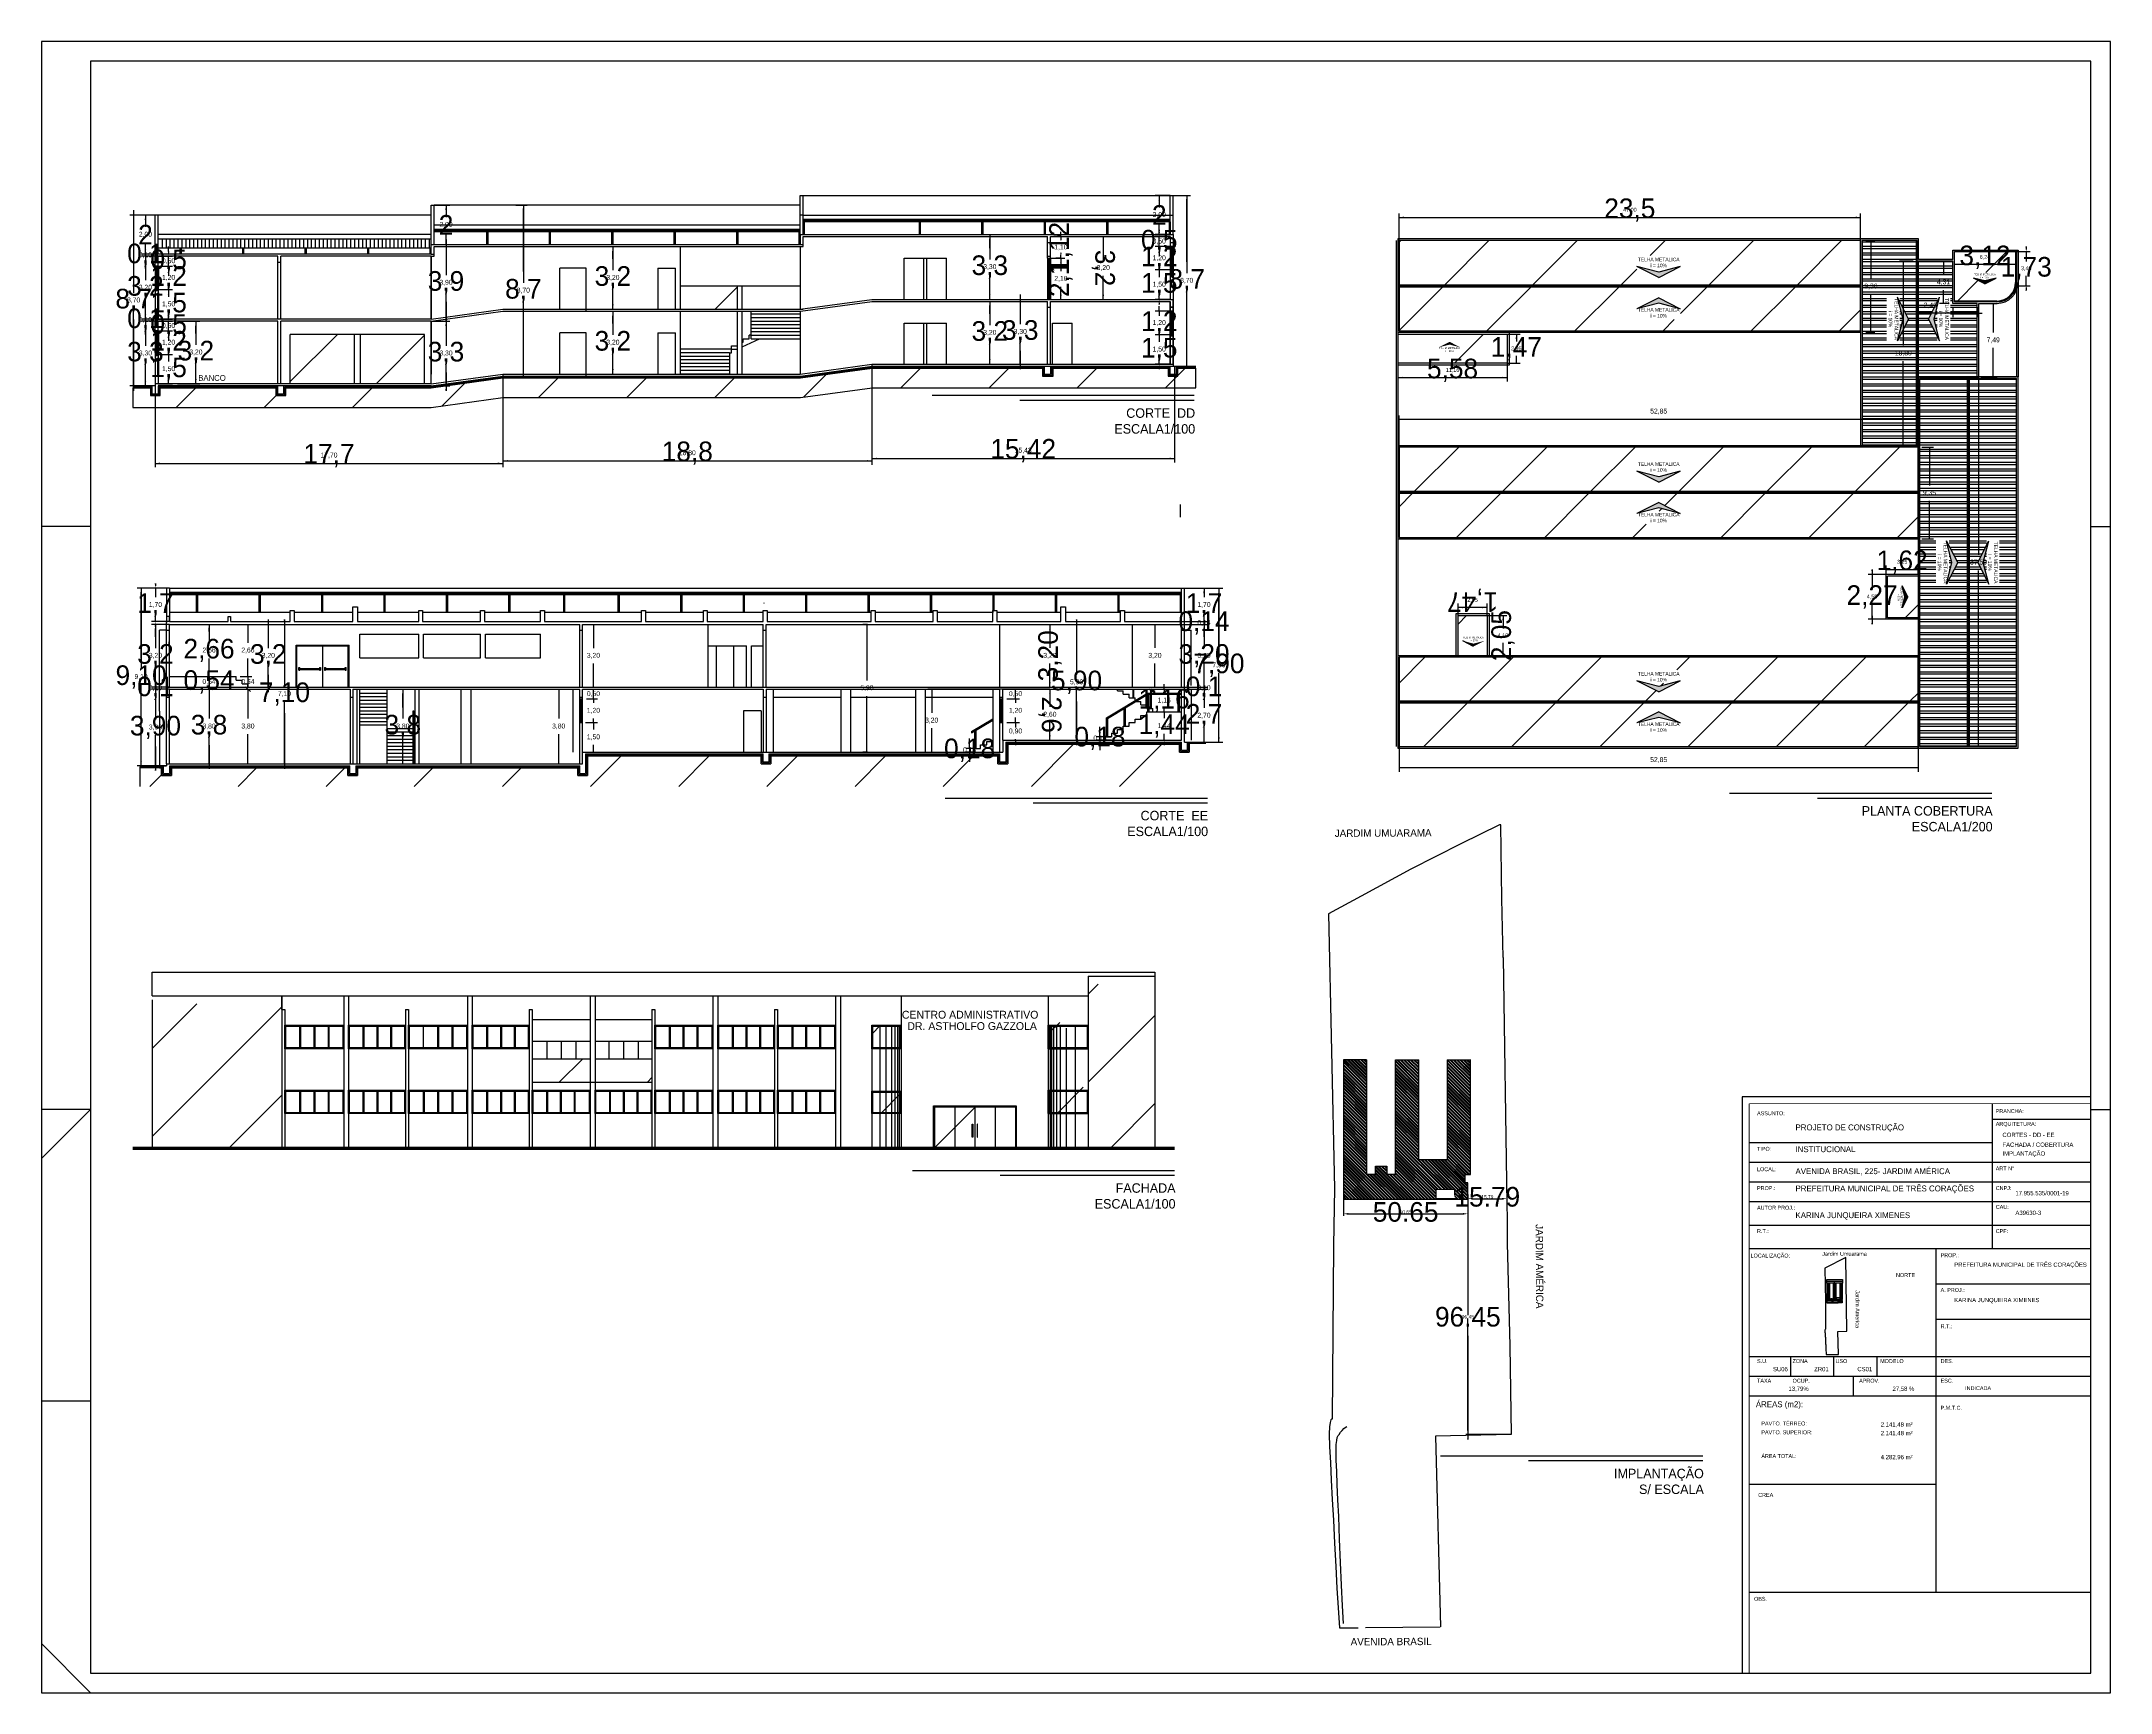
# Model space of a CAD drawing. Header units: metres. Extents: x -999 to 3200, y -1400 to 5056.
# Drawn here: x 1416.6 to 1522, y 4703.2 to 4787.3 of the extents above; entities that cross this region are included whole.
import ezdxf

# ---------------------------------------------------------------- set-up
doc = ezdxf.new("R2010")
doc.units = ezdxf.units.M
for name, color, linetype, true_color in [('.5', 7, 'Continuous', 0x000005), ('0.1', 7, 'Continuous', 0x000001), ('0.4', 7, 'Continuous', 0x000008), ('0.8', 7, 'Continuous', 0x000008), ('01', 7, 'Continuous', 0x000001), ('02', 7, 'Continuous', 0x000002), ('1', 7, 'Continuous', 0x000001), ('Capa3', 7, 'Continuous', 0x000003), ('COTAS', 7, 'Continuous', 0x000008), ('LINHA FINAS', 1, 'Continuous', 0x010c03), ('LINHAS', 7, 'Continuous', 0x000002), ('PAREDE', 7, 'Continuous', 0x000005), ('PLANIMETRIA', 7, 'Continuous', 0x000007), ('S2MARGF', 7, 'Continuous', 0x000004), ('S2MARGG', 7, 'Continuous', 0x00000d), ('TEXTO', 7, 'Continuous', 0x000008), ('Vão', 7, 'Continuous', 0x000002)]:
    doc.layers.add(name, color=color, linetype=linetype, true_color=true_color)

# ---------------------------------------------------------------- blocks, each defined once
blk = doc.blocks.new('_CLOSEDFILLED')
at = {"color": 0, "linetype": 'BYBLOCK'}
blk.add_solid([(-1, 0.16), (0, 0), (-1, -0.16)], dxfattribs=at)
blk = doc.blocks.new('*D201')
at = {"color": 8}
for p, q in [((1511.95, 4776.07), (1511.25, 4776.07)), ((1511.45, 4776.07), (1511.45, 4771.77)), ((1512, 4766.67), (1511.25, 4766.67))]:
    blk.add_line(p, q, dxfattribs=at)
blk = doc.blocks.new('*D202')
at = {"color": 8}
for p, q in [((1514.95, 4770.1), (1515.48, 4770.1)), ((1515.28, 4770.1), (1515.28, 4761.12)), ((1514.95, 4751.35), (1515.48, 4751.35))]:
    blk.add_line(p, q, dxfattribs=at)
blk = doc.blocks.new('*D203')
at = {"color": 8}
for p, q in [((1485.77, 4764.5), (1485.77, 4768.21)), ((1512.2, 4768.01), (1485.77, 4768.01)), ((1512.2, 4764.5), (1512.2, 4768.21))]:
    blk.add_line(p, q, dxfattribs=at)
blk = doc.blocks.new('*D204')
at = {"color": 8}
for p, q in [((1485.77, 4753.42), (1485.77, 4750.06)), ((1512.2, 4753.42), (1512.2, 4750.06)), ((1512.2, 4750.26), (1485.77, 4750.26))]:
    blk.add_line(p, q, dxfattribs=at)
blk = doc.blocks.new('*D205')
at = {"color": 8}
for p, q in [((1509.55, 4777.12), (1510, 4777.12)), ((1509.8, 4777.12), (1509.8, 4775.18)), ((1509.55, 4772.44), (1510, 4772.44))]:
    blk.add_line(p, q, dxfattribs=at)
blk = doc.blocks.new('*D206')
at = {"color": 8}
for p, q in [((1515.42, 4773.92), (1516.23, 4773.92)), ((1516.03, 4773.92), (1516.03, 4772.44)), ((1515.42, 4770.17), (1516.23, 4770.17))]:
    blk.add_line(p, q, dxfattribs=at)
blk = doc.blocks.new('*D207')
at = {"color": 8}
for p, q in [((1513.78, 4776.07), (1513.3, 4776.07)), ((1513.5, 4776.07), (1513.5, 4775.39)), ((1513.78, 4773.92), (1513.3, 4773.92))]:
    blk.add_line(p, q, dxfattribs=at)
blk = doc.blocks.new('*D208')
at = {"color": 8}
for p, q in [((1513.98, 4773.72), (1513.98, 4773.22)), ((1515.22, 4773.72), (1515.22, 4773.22)), ((1515.22, 4773.42), (1515.47, 4773.42))]:
    blk.add_line(p, q, dxfattribs=at)
blk = doc.blocks.new('*D209')
at = {"color": 8}
for p, q in [((1512.4, 4766.6), (1512.98, 4766.6)), ((1512.78, 4761.92), (1512.78, 4763.86)), ((1512.4, 4761.92), (1512.98, 4761.92))]:
    blk.add_line(p, q, dxfattribs=at)
blk = doc.blocks.new('*D213')
at = {"layer": '1', "color": 8}
for p, q in [((1473.53, 4757.57), (1473.53, 4757.57)), ((1473.33, 4754.37), (1473.33, 4755.57)), ((1473.53, 4754.37), (1473.53, 4754.37))]:
    blk.add_line(p, q, dxfattribs=at)
blk = doc.blocks.new('*D214')
at = {"layer": '1', "color": 8}
for p, q in [((1465.78, 4752.57), (1466.43, 4752.57)), ((1465.78, 4751.67), (1466.43, 4751.67)), ((1466.23, 4751.67), (1466.23, 4751.42))]:
    blk.add_line(p, q, dxfattribs=at)
blk = doc.blocks.new('*D215')
at = {"layer": '1', "color": 8}
for p, q in [((1465.78, 4753.77), (1466.43, 4753.77)), ((1465.78, 4752.57), (1466.43, 4752.57)), ((1466.23, 4752.57), (1466.23, 4752.32))]:
    blk.add_line(p, q, dxfattribs=at)
blk = doc.blocks.new('*D216')
at = {"layer": '1', "color": 8}
for p, q in [((1465.78, 4754.27), (1466.43, 4754.27)), ((1465.78, 4753.77), (1466.43, 4753.77)), ((1466.23, 4753.77), (1466.23, 4754.27))]:
    blk.add_line(p, q, dxfattribs=at)
blk = doc.blocks.new('*D217')
at = {"layer": '1', "color": 8}
for p, q in [((1442.48, 4754.27), (1443.16, 4754.27)), ((1442.96, 4750.47), (1442.96, 4751.98)), ((1442.48, 4750.47), (1443.16, 4750.47))]:
    blk.add_line(p, q, dxfattribs=at)
blk = doc.blocks.new('*D218')
at = {"layer": '1', "color": 8}
for p, q in [((1444.32, 4752.57), (1444.93, 4752.57)), ((1444.38, 4751.07), (1444.93, 4751.07)), ((1444.73, 4751.07), (1444.73, 4751.43))]:
    blk.add_line(p, q, dxfattribs=at)
blk = doc.blocks.new('*D219')
at = {"layer": '1', "color": 8}
for p, q in [((1444.38, 4753.77), (1444.93, 4753.77)), ((1444.38, 4752.57), (1444.93, 4752.57)), ((1444.73, 4752.57), (1444.73, 4752.32))]:
    blk.add_line(p, q, dxfattribs=at)
blk = doc.blocks.new('*D220')
at = {"layer": '1', "color": 8}
for p, q in [((1444.38, 4754.27), (1444.93, 4754.27)), ((1444.38, 4753.77), (1444.93, 4753.77)), ((1444.73, 4753.77), (1444.73, 4754.27))]:
    blk.add_line(p, q, dxfattribs=at)
blk = doc.blocks.new('*D221')
at = {"layer": '1', "color": 8}
for p, q in [((1444.38, 4757.57), (1444.93, 4757.57)), ((1444.73, 4757.57), (1444.73, 4756.36)), ((1444.38, 4754.37), (1444.93, 4754.37))]:
    blk.add_line(p, q, dxfattribs=at)
blk = doc.blocks.new('*D222')
at = {"layer": '1', "color": 8}
for p, q in [((1467.98, 4754.27), (1461.76, 4754.27)), ((1461.96, 4751.07), (1461.96, 4752.28)), ((1462.07, 4751.07), (1462.16, 4751.07))]:
    blk.add_line(p, q, dxfattribs=at)
blk = doc.blocks.new('_OBLIQUE')
at = {"color": 7}
blk.add_line((-0.5, -0.5), (0.5, 0.5), dxfattribs=at)
blk = doc.blocks.new('*D223')
at = {"layer": '1', "color": 8}
for p, q in [((1427.13, 4754.27), (1427.13, 4752.77)), ((1427.13, 4750.47), (1427.13, 4751.98))]:
    blk.add_line(p, q, dxfattribs=at)
at = {"layer": '1', "color": 1, "xscale": 0.25, "yscale": 0.25, "zscale": 0.25, "rotation": 90}
blk.add_blockref('_OBLIQUE', (1427.13, 4754.27), dxfattribs=at)
blk = doc.blocks.new('*D224')
at = {"layer": '1', "color": 8}
for p, q in [((1426.73, 4754.91), (1427.33, 4754.91)), ((1427.13, 4754.91), (1427.13, 4754.37)), ((1426.73, 4754.37), (1427.33, 4754.37))]:
    blk.add_line(p, q, dxfattribs=at)
blk = doc.blocks.new('*D225')
at = {"layer": '1', "color": 8}
for p, q in [((1426.73, 4757.57), (1427.33, 4757.57)), ((1427.13, 4754.91), (1427.13, 4755.84)), ((1426.73, 4754.91), (1427.33, 4754.91))]:
    blk.add_line(p, q, dxfattribs=at)
blk = doc.blocks.new('*D226')
at = {"layer": '1', "color": 8}
for p, q in [((1458.69, 4757.57), (1458.46, 4757.57)), ((1458.66, 4751.07), (1458.66, 4753.92)), ((1458.69, 4751.07), (1458.46, 4751.07))]:
    blk.add_line(p, q, dxfattribs=at)

msp = doc.modelspace()

# ---------------------------------------------------------------- hatches: boundary and pattern name
h = msp.add_hatch()
h.set_pattern_fill('ANSI31')
h.paths.add_polyline_path([(1467.6, 4770.62), (1458.92, 4770.62), (1455.27, 4770.12), (1440.11, 4770.12), (1436.46, 4769.62), (1429.06, 4769.62), (1429.06, 4769.22), (1428.56, 4769.22), (1428.56, 4769.62), (1422.66, 4769.62), (1422.66, 4769.22), (1422.16, 4769.22), (1422.16, 4769.62), (1421.26, 4769.62), (1421.26, 4768.62), (1436.46, 4768.62), (1440.11, 4769.12), (1455.27, 4769.12), (1458.92, 4769.62), (1475.41, 4769.62), (1475.41, 4770.62), (1474.5, 4770.62), (1474.5, 4770.22), (1474, 4770.22), (1474, 4770.62), (1468.15, 4770.62), (1468.15, 4770.22), (1467.6, 4770.22), (1467.6, 4770.62)])
at = {"layer": '0.4'}
h = msp.add_hatch(dxfattribs=at)
h.set_pattern_fill('ANSI31', color=8)
h.paths.add_polyline_path([(1491.13, 4772.35), (1485.7, 4772.35), (1485.7, 4770.87), (1491.13, 4770.87), (1491.13, 4772.35)])
h.paths.add_polyline_path([(1490.25, 4758.02), (1488.77, 4758.02), (1488.77, 4755.97), (1490.25, 4755.97), (1490.25, 4758.02)])
h.paths.add_polyline_path([(1509.27, 4777.12), (1485.77, 4777.12), (1485.77, 4774.87), (1509.27, 4774.87), (1509.27, 4777.12)])
h.paths.add_polyline_path([(1497.88, 4775.79), (1498.99, 4775.51), (1500.09, 4775.79), (1498.99, 4775.23), (1497.88, 4775.79)])
h.paths.add_polyline_path([(1509.27, 4774.77), (1485.77, 4774.77), (1485.77, 4772.52), (1509.27, 4772.52), (1509.27, 4774.77)])
h.paths.add_polyline_path([(1497.88, 4773.65), (1498.99, 4774.21), (1500.09, 4773.65), (1498.99, 4773.93), (1497.88, 4773.65)])
h.paths.add_polyline_path([(1512.2, 4766.6), (1485.77, 4766.6), (1485.77, 4764.35), (1512.2, 4764.35), (1512.2, 4766.6)])
h.paths.add_polyline_path([(1500.09, 4765.37), (1498.99, 4764.81), (1497.88, 4765.37), (1498.99, 4765.09), (1500.09, 4765.37)])
h.paths.add_polyline_path([(1512.2, 4764.25), (1485.77, 4764.25), (1485.77, 4762), (1512.2, 4762), (1512.2, 4764.25)])
h.paths.add_polyline_path([(1500.09, 4763.22), (1498.99, 4763.5), (1497.88, 4763.22), (1498.99, 4763.78), (1500.09, 4763.22)])
h.paths.add_polyline_path([(1512.2, 4755.9), (1485.77, 4755.9), (1485.77, 4753.67), (1512.2, 4753.67), (1512.2, 4755.9)])
h.paths.add_polyline_path([(1500.09, 4754.69), (1498.99, 4754.13), (1497.88, 4754.69), (1498.99, 4754.41), (1500.09, 4754.69)])
h.paths.add_polyline_path([(1512.2, 4753.57), (1485.77, 4753.57), (1485.77, 4751.35), (1512.2, 4751.35), (1512.2, 4753.57)])
h.paths.add_polyline_path([(1500.09, 4752.55), (1498.99, 4752.83), (1497.88, 4752.55), (1498.99, 4753.11), (1500.09, 4752.55)])
h.paths.add_polyline_path([(1517.17, 4776.56), (1514.05, 4776.56), (1514.05, 4774.04), (1516.22, 4774.04), (1516.31, 4774.04), (1516.4, 4774.06), (1516.48, 4774.08), (1516.57, 4774.1), (1516.65, 4774.14), (1516.72, 4774.18), (1516.8, 4774.23), (1516.86, 4774.29), (1516.93, 4774.35), (1516.98, 4774.42), (1517.03, 4774.49), (1517.07, 4774.57), (1517.11, 4774.65), (1517.14, 4774.73), (1517.16, 4774.82), (1517.17, 4774.9), (1517.17, 4774.99), (1517.17, 4776.56)])
h.paths.add_polyline_path([(1515.02, 4775.2), (1515.6, 4775.06), (1516.18, 4775.2), (1515.6, 4774.91), (1515.02, 4775.2)])
h.paths.add_polyline_path([(1497.86, 4775.67), (1500.1, 4775.67), (1500.1, 4776.35), (1497.86, 4776.35), (1497.86, 4775.67)])
h.paths.add_polyline_path([(1497.86, 4773.09), (1500.1, 4773.09), (1500.1, 4773.77), (1497.86, 4773.77), (1497.86, 4773.09)])
h.paths.add_polyline_path([(1497.86, 4765.24), (1500.1, 4765.24), (1500.1, 4765.92), (1497.86, 4765.92), (1497.86, 4765.24), (1497.86, 4765.24)])
h.paths.add_polyline_path([(1497.86, 4762.67), (1500.1, 4762.67), (1500.1, 4763.34), (1497.86, 4763.34), (1497.86, 4762.67), (1497.86, 4762.67)])
h.paths.add_polyline_path([(1497.86, 4754.57), (1500.1, 4754.57), (1500.1, 4755.25), (1497.86, 4755.25), (1497.86, 4754.57)])
h.paths.add_polyline_path([(1497.86, 4751.99), (1500.1, 4751.99), (1500.1, 4752.67), (1497.86, 4752.67), (1497.86, 4751.99)])
h.paths.add_polyline_path([(1515.02, 4775.14), (1516.19, 4775.14), (1516.19, 4775.49), (1515.02, 4775.49), (1515.02, 4775.14), (1515.02, 4775.14)])
h.paths.add_polyline_path([(1489, 4756.66), (1490.12, 4756.66), (1490.12, 4757), (1489, 4757), (1489, 4756.66)])
h.paths.add_polyline_path([(1487.77, 4771.4), (1488.89, 4771.4), (1488.89, 4771.74), (1487.77, 4771.74), (1487.77, 4771.4), (1487.77, 4771.4)])
h = msp.add_hatch(dxfattribs=at)
h.set_pattern_fill('ANSI31', color=8)
h.paths.add_polyline_path([(1469.93, 4733.85), (1469.93, 4730.95), (1473.33, 4730.95), (1473.33, 4734.05), (1473.33, 4739.25), (1469.93, 4739.25), (1469.93, 4733.85)])
h = msp.add_hatch(dxfattribs=at)
h.set_pattern_fill('ANSI31', color=8)
h.paths.add_polyline_path([(1428.86, 4737.75), (1428.86, 4738.25), (1422.26, 4738.25), (1422.26, 4733.85), (1422.26, 4730.95), (1428.86, 4730.95), (1428.86, 4734.05), (1428.86, 4737.75)])
h = msp.add_hatch(dxfattribs=at)
h.set_pattern_fill('ANSI31', color=8)
h.paths.add_polyline_path([(1508.36, 4724.01), (1508.36, 4724.11), (1507.55, 4724.11), (1507.55, 4724.01), (1508.36, 4724.01)])
h.paths.add_polyline_path([(1508.36, 4724.11), (1508.36, 4724.2), (1507.55, 4724.2), (1507.55, 4724.11), (1508.36, 4724.11)])
h.paths.add_polyline_path([(1508.36, 4723.19), (1508.36, 4723.27), (1508.03, 4723.27), (1508.03, 4723.19), (1508.36, 4723.19)])
h.paths.add_polyline_path([(1508.27, 4723.22), (1508.23, 4723.2), (1508.2, 4723.22), (1508.23, 4723.21), (1508.27, 4723.22)])
h.paths.add_polyline_path([(1508.33, 4723.13), (1508.33, 4723.18), (1508.14, 4723.18), (1508.14, 4723.09), (1508.26, 4723.09), (1508.26, 4723.13), (1508.33, 4723.13)])
h.paths.add_polyline_path([(1508.14, 4723.11), (1508.14, 4723.18), (1508.03, 4723.18), (1507.55, 4723.18), (1507.55, 4723.11), (1508.14, 4723.11)])
h.paths.add_polyline_path([(1507.88, 4723.14), (1507.85, 4723.12), (1507.81, 4723.14), (1507.85, 4723.13), (1507.88, 4723.14)])
h.paths.add_polyline_path([(1507.55, 4723.1), (1507.55, 4723.03), (1508.14, 4723.03), (1508.14, 4723.1), (1507.55, 4723.1)])
h.paths.add_polyline_path([(1507.88, 4723.07), (1507.85, 4723.08), (1507.81, 4723.07), (1507.85, 4723.09), (1507.88, 4723.07)])
h.paths.add_polyline_path([(1508.27, 4723.21), (1508.2, 4723.21), (1508.2, 4723.23), (1508.27, 4723.23), (1508.27, 4723.21), (1508.27, 4723.21)])
h.paths.add_polyline_path([(1508.27, 4723.14), (1508.2, 4723.14), (1508.2, 4723.15), (1508.27, 4723.15), (1508.27, 4723.14)])
h.paths.add_polyline_path([(1507.88, 4723.14), (1507.81, 4723.14), (1507.81, 4723.15), (1507.88, 4723.15), (1507.88, 4723.14)])
h.paths.add_polyline_path([(1507.88, 4723.06), (1507.81, 4723.06), (1507.81, 4723.08), (1507.88, 4723.08), (1507.88, 4723.06)])
h.paths.add_polyline_path([(1507.99, 4724.06), (1507.92, 4724.06), (1507.92, 4724.08), (1507.99, 4724.08), (1507.99, 4724.06)])
h.paths.add_polyline_path([(1507.99, 4724.14), (1507.92, 4724.14), (1507.92, 4724.16), (1507.99, 4724.16), (1507.99, 4724.14)])
h = msp.add_hatch(dxfattribs=at)
h.set_pattern_fill('ANSI31', color=8)
h.paths.add_polyline_path([(1508.36, 4723.27), (1508.36, 4724.01), (1508.29, 4724.01), (1508.29, 4723.27), (1508.36, 4723.27)])
h.paths.add_polyline_path([(1508.32, 4723.63), (1508.31, 4723.6), (1508.32, 4723.56), (1508.3, 4723.6), (1508.32, 4723.63)])
h.paths.add_polyline_path([(1508.29, 4723.27), (1508.29, 4724.01), (1508.22, 4724.01), (1508.22, 4723.27), (1508.29, 4723.27)])
h.paths.add_polyline_path([(1508.25, 4723.63), (1508.27, 4723.6), (1508.25, 4723.56), (1508.26, 4723.6), (1508.25, 4723.63)])
h.paths.add_polyline_path([(1508.03, 4723.18), (1508.03, 4724.01), (1507.96, 4724.01), (1507.96, 4723.18), (1508.03, 4723.18)])
h.paths.add_polyline_path([(1507.99, 4723.56), (1507.97, 4723.6), (1507.99, 4723.63), (1507.98, 4723.6), (1507.99, 4723.56)])
h.paths.add_polyline_path([(1507.96, 4723.18), (1507.96, 4724.01), (1507.89, 4724.01), (1507.89, 4723.18), (1507.96, 4723.18)])
h.paths.add_polyline_path([(1507.92, 4723.56), (1507.93, 4723.6), (1507.92, 4723.63), (1507.94, 4723.6), (1507.92, 4723.56)])
h.paths.add_polyline_path([(1507.7, 4723.18), (1507.7, 4724.01), (1507.63, 4724.01), (1507.63, 4723.18), (1507.7, 4723.18)])
h.paths.add_polyline_path([(1507.66, 4723.56), (1507.64, 4723.6), (1507.66, 4723.63), (1507.65, 4723.6), (1507.66, 4723.56)])
h.paths.add_polyline_path([(1507.62, 4723.18), (1507.62, 4724.01), (1507.55, 4724.01), (1507.55, 4723.18), (1507.62, 4723.18)])
h.paths.add_polyline_path([(1507.59, 4723.56), (1507.6, 4723.6), (1507.59, 4723.63), (1507.61, 4723.6), (1507.59, 4723.56)])
h.paths.add_polyline_path([(1508.34, 4723.03), (1508.34, 4723.13), (1508.26, 4723.13), (1508.26, 4723.06), (1508.26, 4723.05), (1508.26, 4723.05), (1508.26, 4723.05), (1508.26, 4723.05), (1508.27, 4723.04), (1508.27, 4723.04), (1508.27, 4723.04), (1508.27, 4723.04), (1508.27, 4723.04), (1508.27, 4723.03), (1508.28, 4723.03), (1508.28, 4723.03), (1508.28, 4723.03), (1508.28, 4723.03), (1508.29, 4723.03), (1508.29, 4723.03), (1508.29, 4723.03), (1508.34, 4723.03)])
h.paths.add_polyline_path([(1508.3, 4723.1), (1508.29, 4723.08), (1508.3, 4723.06), (1508.29, 4723.08), (1508.3, 4723.1)])
h.paths.add_polyline_path([(1508.31, 4723.63), (1508.31, 4723.56), (1508.33, 4723.56), (1508.33, 4723.63), (1508.31, 4723.63)])
h.paths.add_polyline_path([(1508.23, 4723.63), (1508.23, 4723.56), (1508.25, 4723.56), (1508.25, 4723.63), (1508.23, 4723.63)])
h.paths.add_polyline_path([(1507.99, 4723.63), (1507.99, 4723.56), (1508.01, 4723.56), (1508.01, 4723.63), (1507.99, 4723.63)])
h.paths.add_polyline_path([(1507.91, 4723.63), (1507.91, 4723.56), (1507.93, 4723.56), (1507.93, 4723.63), (1507.91, 4723.63), (1507.91, 4723.63)])
h.paths.add_polyline_path([(1507.65, 4723.63), (1507.65, 4723.56), (1507.68, 4723.56), (1507.68, 4723.63), (1507.65, 4723.63)])
h.paths.add_polyline_path([(1507.57, 4723.63), (1507.57, 4723.56), (1507.59, 4723.56), (1507.59, 4723.63), (1507.57, 4723.63), (1507.57, 4723.63)])
h.paths.add_polyline_path([(1508.3, 4723.1), (1508.3, 4723.06), (1508.31, 4723.06), (1508.31, 4723.1), (1508.3, 4723.1), (1508.3, 4723.1)])
at = {"layer": '0.8'}
h = msp.add_hatch(dxfattribs=at)
h.set_pattern_fill('ANSI31', color=8)
h.paths.add_polyline_path([(1510.65, 4760.03), (1510.65, 4757.91), (1512.2, 4757.91), (1512.2, 4760.03), (1510.65, 4760.03)])
h.paths.add_polyline_path([(1511.39, 4759.53), (1511.68, 4758.97), (1511.39, 4758.41), (1511.53, 4758.97), (1511.39, 4759.53)])
h.paths.add_polyline_path([(1511.11, 4759.54), (1511.11, 4758.41), (1511.46, 4758.41), (1511.46, 4759.54), (1511.11, 4759.54)])
h = msp.add_hatch(dxfattribs=at)
h.set_pattern_fill('ANSI31', color=8)
h.paths.add_polyline_path([(1460.36, 4737.1), (1458.96, 4737.1), (1458.96, 4736), (1460.36, 4736), (1460.36, 4737.1)])
h = msp.add_hatch(dxfattribs=at)
h.set_pattern_fill('ANSI31', color=8)
h.paths.add_polyline_path([(1467.99, 4737.3), (1467.95, 4737.3), (1467.95, 4736), (1467.99, 4736), (1467.99, 4737.3)])
h.paths.add_polyline_path([(1468.07, 4737.3), (1467.99, 4737.3), (1467.99, 4736), (1468.07, 4736), (1468.07, 4737.3)])
h.paths.add_polyline_path([(1468.17, 4737.3), (1468.07, 4737.3), (1468.07, 4736), (1468.17, 4736), (1468.17, 4737.3)])
h.paths.add_polyline_path([(1468.31, 4737.3), (1468.17, 4737.3), (1468.17, 4736), (1468.31, 4736), (1468.31, 4737.3)])
h.paths.add_polyline_path([(1468.5, 4737.3), (1468.31, 4737.3), (1468.31, 4736), (1468.5, 4736), (1468.5, 4737.3)])
h.paths.add_polyline_path([(1468.81, 4737.3), (1468.5, 4737.3), (1468.5, 4736), (1468.81, 4736), (1468.81, 4737.3)])
h.paths.add_polyline_path([(1469.88, 4737.3), (1469.26, 4737.3), (1469.26, 4736), (1469.88, 4736), (1469.88, 4737.3)])
h.paths.add_polyline_path([(1469.26, 4737.1), (1468.81, 4737.1), (1468.81, 4736), (1469.26, 4736), (1469.26, 4737.1)])
h = msp.add_hatch(dxfattribs=at)
h.set_pattern_fill('ANSI31', color=8)
h.paths.add_polyline_path([(1460.36, 4733.75), (1458.96, 4733.75), (1458.96, 4732.7), (1460.36, 4732.7), (1460.36, 4733.75)])
h = msp.add_hatch(dxfattribs=at)
h.set_pattern_fill('ANSI31', color=8)
h.paths.add_polyline_path([(1467.99, 4734), (1467.95, 4734), (1467.95, 4732.7), (1467.99, 4732.7), (1467.99, 4734)])
h.paths.add_polyline_path([(1468.07, 4734), (1467.99, 4734), (1467.99, 4732.7), (1468.07, 4732.7), (1468.07, 4734)])
h.paths.add_polyline_path([(1468.17, 4734), (1468.07, 4734), (1468.07, 4732.7), (1468.17, 4732.7), (1468.17, 4734)])
h.paths.add_polyline_path([(1468.31, 4734), (1468.17, 4734), (1468.17, 4732.7), (1468.31, 4732.7), (1468.31, 4734)])
h.paths.add_polyline_path([(1468.5, 4734), (1468.31, 4734), (1468.31, 4732.7), (1468.5, 4732.7), (1468.5, 4734)])
h.paths.add_polyline_path([(1468.81, 4734), (1468.5, 4734), (1468.5, 4732.7), (1468.81, 4732.7), (1468.81, 4734)])
h.paths.add_polyline_path([(1469.88, 4734), (1469.26, 4734), (1469.26, 4732.7), (1469.88, 4732.7), (1469.88, 4734)])
h.paths.add_polyline_path([(1469.26, 4733.8), (1468.81, 4733.8), (1468.81, 4732.7), (1469.26, 4732.7), (1469.26, 4733.8), (1469.26, 4733.8)])
h = msp.add_hatch(dxfattribs=at)
h.set_pattern_fill('ANSI31', color=8)
h.paths.add_polyline_path([(1463.13, 4733), (1462.1, 4733), (1462.1, 4730.9), (1463.13, 4730.9), (1463.13, 4733)])
h.paths.add_polyline_path([(1464.16, 4733), (1463.13, 4733), (1463.13, 4730.9), (1464.16, 4730.9), (1464.16, 4733)])
h.paths.add_polyline_path([(1464.02, 4732.12), (1464.05, 4732.12), (1464.05, 4731.45), (1464.02, 4731.45), (1464.02, 4732.12)])
h.paths.add_polyline_path([(1465.19, 4733), (1464.16, 4733), (1464.16, 4730.9), (1465.19, 4730.9), (1465.19, 4733)])
h.paths.add_polyline_path([(1464.29, 4731.45), (1464.27, 4731.45), (1464.27, 4732.12), (1464.29, 4732.12), (1464.29, 4731.45)])
h.paths.add_polyline_path([(1466.22, 4733), (1465.19, 4733), (1465.19, 4730.9), (1466.22, 4730.9), (1466.22, 4733)])
h = msp.add_hatch(dxfattribs=at)
h.set_pattern_fill('ANSI31', color=8)
h.paths.add_polyline_path([(1507.82, 4723.23), (1507.76, 4723.23), (1507.76, 4723.18), (1507.82, 4723.18), (1507.82, 4723.23)])
h.paths.add_polyline_path([(1507.81, 4723.21), (1507.77, 4723.21), (1507.77, 4723.22), (1507.81, 4723.22), (1507.81, 4723.21)])
at = {"layer": '1'}
h = msp.add_hatch(color=1, dxfattribs=at)
h.dxf.hatch_style = 1
h.paths.add_polyline_path([(1498.99, 4775.51), (1500.09, 4775.79), (1498.99, 4775.23), (1497.88, 4775.79), (1498.99, 4775.51)])
h = msp.add_hatch(color=1, dxfattribs=at)
h.dxf.hatch_style = 1
h.paths.add_polyline_path([(1515.6, 4775.06), (1516.18, 4775.2), (1515.6, 4774.91), (1515.02, 4775.2), (1515.6, 4775.06)])
h = msp.add_hatch(color=1, dxfattribs=at)
h.dxf.hatch_style = 1
h.paths.add_polyline_path([(1498.99, 4773.93), (1500.09, 4773.65), (1498.99, 4774.21), (1497.88, 4773.65), (1498.99, 4773.93)])
h = msp.add_hatch(color=1, dxfattribs=at)
h.dxf.hatch_style = 1
h.paths.add_polyline_path([(1511.44, 4773.12), (1511.15, 4772.01), (1511.72, 4773.12), (1511.15, 4774.23), (1511.44, 4773.12)])
h = msp.add_hatch(color=1, dxfattribs=at)
h.dxf.hatch_style = 1
h.paths.add_polyline_path([(1513.02, 4773.12), (1513.3, 4772.01), (1512.74, 4773.12), (1513.3, 4774.23), (1513.02, 4773.12)])
h = msp.add_hatch(color=1, dxfattribs=at)
h.dxf.hatch_style = 1
h.paths.add_polyline_path([(1488.34, 4771.82), (1488.89, 4771.68), (1488.34, 4771.96), (1487.78, 4771.68), (1488.34, 4771.82)])
h = msp.add_hatch(color=1, dxfattribs=at)
h.dxf.hatch_style = 1
h.paths.add_polyline_path([(1498.99, 4765.09), (1500.09, 4765.37), (1498.99, 4764.81), (1497.88, 4765.37), (1498.99, 4765.09)])
h = msp.add_hatch(color=1, dxfattribs=at)
h.dxf.hatch_style = 1
h.paths.add_polyline_path([(1498.99, 4763.5), (1500.09, 4763.22), (1498.99, 4763.78), (1497.88, 4763.22), (1498.99, 4763.5)])
h = msp.add_hatch(color=1, dxfattribs=at)
h.dxf.hatch_style = 1
h.paths.add_polyline_path([(1513.93, 4760.72), (1513.65, 4759.61), (1514.22, 4760.72), (1513.65, 4761.83), (1513.93, 4760.72)])
h = msp.add_hatch(color=1, dxfattribs=at)
h.dxf.hatch_style = 1
h.paths.add_polyline_path([(1515.52, 4760.72), (1515.8, 4759.61), (1515.24, 4760.72), (1515.8, 4761.83), (1515.52, 4760.72)])
h = msp.add_hatch(color=1, dxfattribs=at)
h.dxf.hatch_style = 1
h.paths.add_polyline_path([(1511.53, 4758.97), (1511.39, 4758.41), (1511.68, 4758.97), (1511.39, 4759.53), (1511.53, 4758.97)])
h = msp.add_hatch(color=1, dxfattribs=at)
h.dxf.hatch_style = 1
h.paths.add_polyline_path([(1489.56, 4756.59), (1490.12, 4756.73), (1489.56, 4756.45), (1489.01, 4756.73), (1489.56, 4756.59)])
h = msp.add_hatch(color=1, dxfattribs=at)
h.dxf.hatch_style = 1
h.paths.add_polyline_path([(1498.99, 4754.41), (1500.09, 4754.69), (1498.99, 4754.13), (1497.88, 4754.69), (1498.99, 4754.41)])
h = msp.add_hatch(color=1, dxfattribs=at)
h.dxf.hatch_style = 1
h.paths.add_polyline_path([(1498.99, 4752.83), (1500.09, 4752.55), (1498.99, 4753.11), (1497.88, 4752.55), (1498.99, 4752.83)])
h = msp.add_hatch(dxfattribs=at)
h.set_pattern_fill('ANSI31', color=1)
h.paths.add_polyline_path([(1475.93, 4751.52), (1475.08, 4751.52), (1475.08, 4751.07), (1474.58, 4751.07), (1474.58, 4751.47), (1465.83, 4751.47), (1465.83, 4750.47), (1465.33, 4750.47), (1465.33, 4750.87), (1453.77, 4750.87), (1453.77, 4750.47), (1453.27, 4750.47), (1453.27, 4750.87), (1444.43, 4750.87), (1444.43, 4749.87), (1443.93, 4749.87), (1443.93, 4750.27), (1432.72, 4750.27), (1432.72, 4749.87), (1432.22, 4749.87), (1432.22, 4750.27), (1423.23, 4750.27), (1423.23, 4749.87), (1422.73, 4749.87), (1422.73, 4750.27), (1421.63, 4750.27), (1421.63, 4749.32), (1475.93, 4749.32), (1475.93, 4751.52)])
h = msp.add_hatch(color=8, dxfattribs=at)
h.dxf.hatch_style = 1
h.paths.add_polyline_path([(1507.96, 4724.13), (1507.92, 4724.14), (1507.96, 4724.13), (1507.99, 4724.14), (1507.96, 4724.13)])
h = msp.add_hatch(color=8, dxfattribs=at)
h.dxf.hatch_style = 1
h.paths.add_polyline_path([(1507.96, 4724.09), (1507.92, 4724.08), (1507.96, 4724.09), (1507.99, 4724.08), (1507.96, 4724.09)])
h = msp.add_hatch(color=8, dxfattribs=at)
h.dxf.hatch_style = 1
h.paths.add_polyline_path([(1507.6, 4723.6), (1507.59, 4723.56), (1507.61, 4723.6), (1507.59, 4723.63), (1507.6, 4723.6)])
h = msp.add_hatch(color=8, dxfattribs=at)
h.dxf.hatch_style = 1
h.paths.add_polyline_path([(1507.65, 4723.6), (1507.66, 4723.56), (1507.64, 4723.6), (1507.66, 4723.63), (1507.65, 4723.6)])
h = msp.add_hatch(color=8, dxfattribs=at)
h.dxf.hatch_style = 1
h.paths.add_polyline_path([(1507.79, 4723.2), (1507.77, 4723.21), (1507.79, 4723.2), (1507.81, 4723.21), (1507.79, 4723.2)])
h = msp.add_hatch(color=8, dxfattribs=at)
h.dxf.hatch_style = 1
h.paths.add_polyline_path([(1507.85, 4723.13), (1507.81, 4723.14), (1507.85, 4723.12), (1507.88, 4723.14), (1507.85, 4723.13)])
h = msp.add_hatch(color=8, dxfattribs=at)
h.dxf.hatch_style = 1
h.paths.add_polyline_path([(1507.85, 4723.08), (1507.81, 4723.07), (1507.85, 4723.09), (1507.88, 4723.07), (1507.85, 4723.08)])
h = msp.add_hatch(color=8, dxfattribs=at)
h.dxf.hatch_style = 1
h.paths.add_polyline_path([(1507.93, 4723.6), (1507.92, 4723.56), (1507.94, 4723.6), (1507.92, 4723.63), (1507.93, 4723.6)])
h = msp.add_hatch(color=8, dxfattribs=at)
h.dxf.hatch_style = 1
h.paths.add_polyline_path([(1507.98, 4723.6), (1507.99, 4723.56), (1507.97, 4723.6), (1507.99, 4723.63), (1507.98, 4723.6)])
h = msp.add_hatch(color=8, dxfattribs=at)
h.dxf.hatch_style = 1
h.paths.add_polyline_path([(1508.23, 4723.21), (1508.2, 4723.22), (1508.23, 4723.2), (1508.27, 4723.22), (1508.23, 4723.21)])
h = msp.add_hatch(color=8, dxfattribs=at)
h.dxf.hatch_style = 1
h.paths.add_polyline_path([(1508.23, 4723.16), (1508.2, 4723.15), (1508.23, 4723.17), (1508.27, 4723.15), (1508.23, 4723.16)])
h = msp.add_hatch(color=8, dxfattribs=at)
h.dxf.hatch_style = 1
h.paths.add_polyline_path([(1508.26, 4723.6), (1508.25, 4723.56), (1508.27, 4723.6), (1508.25, 4723.63), (1508.26, 4723.6)])
h = msp.add_hatch(color=8, dxfattribs=at)
h.dxf.hatch_style = 1
h.paths.add_polyline_path([(1508.29, 4723.08), (1508.3, 4723.06), (1508.29, 4723.08), (1508.3, 4723.1), (1508.29, 4723.08)])
h = msp.add_hatch(color=8, dxfattribs=at)
h.dxf.hatch_style = 1
h.paths.add_polyline_path([(1508.31, 4723.6), (1508.32, 4723.56), (1508.3, 4723.6), (1508.32, 4723.63), (1508.31, 4723.6)])
at = {"layer": 'COTAS'}
h = msp.add_hatch(dxfattribs=at)
h.set_pattern_fill('ANSI31', color=8)
h.paths.add_polyline_path([(1436.13, 4772.34), (1432.86, 4772.34), (1432.86, 4769.82), (1436.13, 4769.82), (1436.13, 4772.34)])
h.paths.add_polyline_path([(1432.56, 4772.34), (1429.29, 4772.34), (1429.29, 4769.82), (1432.56, 4769.82), (1432.56, 4772.34)])
h.paths.add_polyline_path([(1444.56, 4735.45), (1441.61, 4735.45), (1441.61, 4734.25), (1444.56, 4734.25), (1444.56, 4735.45)])
h.paths.add_polyline_path([(1447.71, 4735.45), (1444.81, 4735.45), (1444.81, 4734.25), (1447.71, 4734.25), (1447.71, 4735.45)])
h.paths.add_polyline_path([(1452.06, 4774.82), (1449.16, 4774.82), (1449.16, 4773.62), (1452.06, 4773.62), (1452.06, 4774.82)])
h.paths.add_polyline_path([(1455.26, 4774.82), (1452.31, 4774.82), (1452.31, 4773.62), (1455.26, 4773.62), (1455.26, 4774.82)])

# ---------------------------------------------------------------- linework, layer by layer
at = {"layer": '.5', "color": 5}
for p, q in [((1488.75, 4772.45, 0), (1491.23, 4772.45, 0)), ((1488.67, 4758.12, 0), (1489.02, 4758.12, 0)), ((1488.77, 4758.02, 0), (1489.02, 4758.02, 0)), ((1469.93, 4739.65, 0), (1473.33, 4739.65, 0)), ((1469.93, 4739.65, 0), (1469.93, 4733.85, 0)), ((1473.33, 4739.65, 0), (1473.33, 4733.85, 0)), ((1422.26, 4738.65, 0), (1469.93, 4738.65, 0)), ((1422.26, 4738.45, 0), (1422.26, 4733.85, 0)), ((1428.86, 4738.65, 0), (1428.86, 4733.85, 0)), ((1428.86, 4737.95, 0), (1428.86, 4738.65, 0)), ((1428.86, 4737.95, 0), (1429.01, 4737.95, 0)), ((1429.01, 4737.95, 0), (1429.01, 4733.85, 0)), ((1435.16, 4737.95, 0), (1435.16, 4733.85, 0)), ((1435.16, 4737.95, 0), (1435.31, 4737.95, 0)), ((1435.31, 4737.95, 0), (1435.31, 4733.85, 0)), ((1441.46, 4737.95, 0), (1441.46, 4733.85, 0)), ((1441.46, 4737.95, 0), (1441.61, 4737.95, 0)), ((1441.61, 4737.95, 0), (1441.61, 4733.85, 0)), ((1447.71, 4737.95, 0), (1447.71, 4733.85, 0)), ((1447.71, 4737.95, 0), (1447.86, 4737.95, 0)), ((1447.86, 4737.95, 0), (1447.86, 4733.85, 0)), ((1453.96, 4737.95, 0), (1453.96, 4733.85, 0)), ((1453.96, 4737.95, 0), (1454.11, 4737.95, 0)), ((1454.11, 4737.95, 0), (1454.11, 4733.85, 0)), ((1460.41, 4738.65, 0), (1460.41, 4733.85, 0)), ((1467.9, 4738.65, 0), (1467.9, 4733.85, 0)), ((1441.61, 4737.45, 0), (1444.56, 4737.45, 0)), ((1444.81, 4737.45, 0), (1447.71, 4737.45, 0)), ((1458.91, 4737.15, 0), (1460.41, 4737.15, 0)), ((1458.91, 4736.75, 0), (1458.91, 4733.85, 0)), ((1467.9, 4737.15, 0), (1469.93, 4737.15, 0)), ((1441.61, 4735.45, 0), (1444.56, 4735.45, 0)), ((1444.81, 4735.45, 0), (1447.71, 4735.45, 0)), ((1422.26, 4734.05, 0), (1422.26, 4730.95, 0)), ((1428.86, 4734.05, 0), (1428.86, 4730.95, 0)), ((1429.01, 4734.05, 0), (1429.01, 4730.95, 0)), ((1435.16, 4734.05, 0), (1435.16, 4730.95, 0)), ((1435.31, 4734.05, 0), (1435.31, 4730.95, 0)), ((1441.46, 4734.05, 0), (1441.46, 4730.95, 0)), ((1441.61, 4734.25, 0), (1447.71, 4734.25, 0)), ((1441.61, 4734.05, 0), (1441.61, 4730.95, 0)), ((1447.71, 4734.05, 0), (1447.71, 4730.95, 0)), ((1447.86, 4734.05, 0), (1447.86, 4730.95, 0)), ((1453.96, 4734.05, 0), (1453.96, 4730.95, 0)), ((1454.11, 4734.05, 0), (1454.11, 4730.95, 0)), ((1458.91, 4734.05, 0), (1458.91, 4730.95, 0)), ((1460.41, 4734.05, 0), (1460.41, 4730.95, 0)), ((1467.9, 4734.05, 0), (1467.9, 4730.95, 0)), ((1469.93, 4734.05, 0), (1469.93, 4730.95, 0)), ((1473.33, 4734.05, 0), (1473.33, 4730.95, 0)), ((1421.26, 4730.95, 0), (1474.33, 4730.95, 0))]:
    msp.add_line(p, q, dxfattribs=at)
at = {"color": 1}
for p, q in [((1436.61, 4778.92), (1437.22, 4778.92)), ((1440.77, 4778.92), (1441.16, 4778.92)), ((1474.11, 4779.42), (1473.55, 4779.42)), ((1474.26, 4779.42), (1474.95, 4779.42)), ((1474.95, 4776.04), (1474.95, 4779.17)), ((1421.31, 4778.67), (1421.31, 4775.04)), ((1422.41, 4778.42), (1421.31, 4778.42)), ((1422.41, 4778.42), (1421.91, 4778.42)), ((1441.16, 4775.54), (1441.16, 4778.67)), ((1473.55, 4777.57), (1473.55, 4777.82)), ((1421.91, 4776.67), (1421.91, 4776.92)), ((1423.09, 4776.57), (1423.09, 4776.82)), ((1436.61, 4776.92), (1437.22, 4776.92)), ((1437.22, 4777.17), (1437.22, 4775.94)), ((1437.22, 4776.92), (1437.22, 4776.92)), ((1445.72, 4776.82), (1445.72, 4776.82)), ((1464.76, 4777.42), (1464.92, 4777.42)), ((1464.92, 4776.74), (1464.92, 4777.17)), ((1474.11, 4777.42), (1473.55, 4777.42)), ((1474.11, 4777.32), (1473.55, 4777.32)), ((1474.11, 4776.82), (1473.55, 4776.82)), ((1422.56, 4776.42), (1421.91, 4776.42)), ((1422.41, 4776.42), (1421.91, 4776.42)), ((1422.56, 4776.32), (1421.91, 4776.32)), ((1422.56, 4776.32), (1421.91, 4776.32)), ((1421.91, 4775.69), (1421.91, 4776.07)), ((1421.91, 4776.07), (1421.91, 4775.82)), ((1422.56, 4776.32), (1423.09, 4776.32)), ((1422.56, 4775.82), (1423.09, 4775.82)), ((1422.56, 4775.82), (1423.09, 4775.82)), ((1445.72, 4776.19), (1445.72, 4776.57)), ((1473.55, 4776.57), (1473.55, 4776.32)), ((1423.09, 4775.57), (1423.09, 4775.32)), ((1464.92, 4774.37), (1464.92, 4774.8)), ((1421.91, 4773.37), (1421.91, 4773.75)), ((1421.91, 4773.37), (1421.91, 4773.62)), ((1422.56, 4774.62), (1423.09, 4774.62)), ((1422.56, 4774.62), (1423.09, 4774.62)), ((1437.22, 4774), (1437.22, 4772.77)), ((1441.16, 4770.47), (1441.16, 4773.6)), ((1445.72, 4773.87), (1445.72, 4774.25)), ((1445.72, 4773.62), (1445.72, 4773.62)), ((1464.92, 4774.12), (1464.92, 4774.12)), ((1464.92, 4774.02), (1464.92, 4774.02)), ((1464.92, 4773.39), (1464.92, 4773.77)), ((1466.37, 4774.12), (1466.47, 4774.12)), ((1466.47, 4774.37), (1466.47, 4773.44)), ((1474.95, 4770.97), (1474.95, 4774.1)), ((1421.31, 4773.1), (1421.31, 4769.47)), ((1422.56, 4773.12), (1421.91, 4773.12)), ((1422.41, 4773.12), (1421.91, 4773.12)), ((1422.56, 4773.02), (1421.91, 4773.02)), ((1422.56, 4773.02), (1421.91, 4773.02)), ((1421.91, 4772.34), (1421.91, 4772.77)), ((1421.91, 4772.77), (1421.91, 4772.52)), ((1422.56, 4773.12), (1423.09, 4773.12)), ((1422.56, 4773.02), (1423.09, 4773.02)), ((1422.56, 4772.52), (1423.09, 4772.52)), ((1422.56, 4772.52), (1423.09, 4772.52)), ((1423.09, 4773.27), (1423.09, 4773.52)), ((1423.55, 4773.02), (1424.48, 4773.02)), ((1424.48, 4772.39), (1424.48, 4772.77)), ((1436.46, 4773.02), (1437.22, 4773.02)), ((1436.46, 4773.02), (1437.22, 4773.02)), ((1437.22, 4773.27), (1437.22, 4772.34)), ((1445.72, 4773.52), (1445.72, 4773.52)), ((1445.72, 4772.89), (1445.72, 4773.27)), ((1423.09, 4772.27), (1423.09, 4772.02)), ((1466.47, 4771.5), (1466.47, 4770.57)), ((1422.56, 4771.32), (1423.09, 4771.32)), ((1422.56, 4771.32), (1423.09, 4771.32)), ((1424.48, 4770.07), (1424.48, 4770.45)), ((1445.72, 4770.57), (1445.72, 4770.95)), ((1458.91, 4770.82), (1458.91, 4765.9)), ((1458.91, 4770.82), (1458.91, 4766.02)), ((1464.92, 4771.07), (1464.92, 4771.45)), ((1464.92, 4770.82), (1464.92, 4770.82)), ((1466.37, 4770.82), (1466.47, 4770.82)), ((1474.26, 4770.72), (1474.95, 4770.72)), ((1474.33, 4770.72), (1474.33, 4766.02)), ((1422.41, 4769.72), (1421.31, 4769.72)), ((1421.91, 4769.97), (1421.91, 4770.4)), ((1422.41, 4769.72), (1421.91, 4769.72)), ((1422.41, 4769.82), (1422.41, 4765.77)), ((1422.56, 4769.82), (1423.09, 4769.82)), ((1423.55, 4769.82), (1424.48, 4769.82)), ((1436.46, 4769.72), (1437.22, 4769.72)), ((1437.22, 4770.4), (1437.22, 4769.47)), ((1440.11, 4770.32), (1440.11, 4765.77)), ((1440.11, 4770.32), (1440.11, 4765.9)), ((1440.77, 4770.22), (1441.16, 4770.22)), ((1445.72, 4770.32), (1445.72, 4770.32)), ((1422.66, 4765.77), (1429.26, 4765.77)), ((1433.26, 4765.77), (1439.86, 4765.77)), ((1440.36, 4765.9), (1447.51, 4765.9)), ((1451.51, 4765.9), (1458.66, 4765.9)), ((1459.16, 4766.02), (1464.12, 4766.02)), ((1469.12, 4766.02), (1474.08, 4766.02)), ((1422.98, 4759.41), (1421.69, 4759.41)), ((1421.69, 4755.86), (1421.69, 4759.16)), ((1422.42, 4759.66), (1422.42, 4759.53)), ((1423.13, 4759.41), (1422.42, 4759.41)), ((1474.68, 4759.41), (1475.83, 4759.41)), ((1474.88, 4759.41), (1476.59, 4759.41)), ((1476.59, 4756.46), (1476.59, 4759.16)), ((1428.17, 4757.82), (1428.17, 4756.94)), ((1428.99, 4757.82), (1428.99, 4754.99)), ((1469.34, 4757.82), (1469.34, 4755.59)), ((1475.83, 4757.96), (1475.83, 4758.21)), ((1423.13, 4757.71), (1422.42, 4757.71)), ((1422.42, 4757.59), (1422.42, 4757.46)), ((1423.13, 4757.57), (1422.42, 4757.57)), ((1422.42, 4756.94), (1422.42, 4757.32)), ((1425.15, 4757.57), (1425.15, 4757.57)), ((1425.15, 4757.21), (1425.15, 4757.32)), ((1428.17, 4757.57), (1428.17, 4757.57)), ((1428.79, 4757.57), (1428.99, 4757.57)), ((1467.98, 4757.57), (1467.98, 4757.57)), ((1469.34, 4757.57), (1469.34, 4757.57)), ((1474.68, 4757.71), (1475.83, 4757.71)), ((1474.68, 4757.71), (1475.83, 4757.71)), ((1474.68, 4757.57), (1475.83, 4757.57)), ((1474.68, 4757.57), (1475.83, 4757.57)), ((1475.83, 4756.94), (1475.83, 4757.32)), ((1475.83, 4757.32), (1475.83, 4757.07)), ((1422.42, 4754.62), (1422.42, 4755)), ((1422.42, 4754.62), (1422.42, 4754.87)), ((1425.15, 4755.16), (1425.15, 4755.41)), ((1425.15, 4755.16), (1425.15, 4755.27)), ((1425.15, 4754.91), (1425.15, 4754.91)), ((1425.15, 4754.91), (1425.15, 4754.91)), ((1428.17, 4755), (1428.17, 4754.12)), ((1475.83, 4754.62), (1475.83, 4755)), ((1475.83, 4754.62), (1475.83, 4754.87)), ((1421.69, 4750.62), (1421.69, 4753.92)), ((1422.42, 4754.52), (1422.42, 4753.29)), ((1423.13, 4754.37), (1422.42, 4754.37)), ((1423.13, 4754.37), (1422.42, 4754.37)), ((1423.13, 4754.27), (1422.42, 4754.27)), ((1423.13, 4754.27), (1422.42, 4754.27)), ((1422.42, 4754.02), (1422.42, 4753.77)), ((1425.15, 4754.52), (1425.15, 4753.34)), ((1425.15, 4754.37), (1425.15, 4754.37)), ((1425.15, 4754.27), (1425.15, 4754.27)), ((1425.15, 4754.12), (1425.15, 4753.87)), ((1428.17, 4754.37), (1428.17, 4754.37)), ((1434.72, 4754.27), (1435.02, 4754.27)), ((1435.02, 4753.34), (1435.02, 4754.02)), ((1467.98, 4754.37), (1467.98, 4754.37)), ((1467.98, 4754.27), (1467.98, 4754.27)), ((1469.34, 4753.65), (1469.34, 4751.42)), ((1474.68, 4754.37), (1475.83, 4754.37)), ((1474.68, 4754.37), (1475.83, 4754.37)), ((1474.68, 4754.27), (1475.83, 4754.27)), ((1474.68, 4754.27), (1475.83, 4754.27)), ((1475.83, 4753.89), (1475.83, 4754.02)), ((1475.83, 4754.02), (1475.83, 4753.77)), ((1476.59, 4751.82), (1476.59, 4754.52)), ((1428.99, 4753.05), (1428.99, 4750.22)), ((1463.89, 4751.5), (1463.89, 4751.75)), ((1467.98, 4751.67), (1467.98, 4751.67)), ((1469.34, 4751.67), (1469.34, 4751.67)), ((1470.53, 4752.1), (1470.53, 4752.35)), ((1471.12, 4751.85), (1470.53, 4751.85)), ((1471.12, 4751.67), (1470.53, 4751.67)), ((1474.83, 4751.57), (1475.83, 4751.57)), ((1474.83, 4751.57), (1476.59, 4751.57)), ((1475.83, 4751.82), (1475.83, 4751.96)), ((1422.42, 4751.35), (1422.42, 4750.12)), ((1425.15, 4751.41), (1425.15, 4750.22)), ((1425.15, 4750.47), (1425.15, 4750.47)), ((1428.79, 4750.47), (1428.99, 4750.47)), ((1434.72, 4750.47), (1435.02, 4750.47)), ((1435.02, 4750.72), (1435.02, 4751.41)), ((1464.11, 4751.25), (1463.89, 4751.25)), ((1464.11, 4751.07), (1463.89, 4751.07)), ((1463.89, 4750.82), (1463.89, 4750.57)), ((1470.53, 4751.42), (1470.53, 4751.17)), ((1422.98, 4750.37), (1421.69, 4750.37)), ((1422.98, 4750.37), (1422.42, 4750.37))]:
    msp.add_line(p, q, dxfattribs=at)
at = {"color": 2}
for p, q in [((1485.77, 4777.12), (1485.77, 4778.3)), ((1486.02, 4778.3), (1495.52, 4778.3)), ((1499.52, 4778.3), (1509.02, 4778.3)), ((1509.27, 4777.12), (1509.27, 4778.3)), ((1517.71, 4776.81), (1517.71, 4776.66)), ((1514.05, 4775.92), (1514.05, 4775.91)), ((1517.17, 4775.92), (1517.17, 4775.91)), ((1517.22, 4776.56), (1517.71, 4776.56)), ((1517.22, 4774.82), (1517.71, 4774.82)), ((1517.71, 4774.72), (1517.71, 4774.57)), ((1491.28, 4772.35), (1491.74, 4772.35)), ((1485.7, 4770.87), (1485.7, 4770.14)), ((1491.28, 4770.87), (1491.74, 4770.87)), ((1491.28, 4770.87), (1491.28, 4770.14)), ((1485.95, 4770.14), (1486.49, 4770.14)), ((1490.49, 4770.14), (1491.03, 4770.14)), ((1509.86, 4760.36), (1509.86, 4759.94)), ((1510.57, 4760.11), (1509.86, 4760.11)), ((1510.57, 4760.11), (1510.57, 4760.37)), ((1512.2, 4760.11), (1512.2, 4760.37)), ((1488.77, 4758.02), (1488.77, 4758.43)), ((1490.25, 4758.02), (1490.25, 4758.43)), ((1490.25, 4758.02), (1491.06, 4758.02)), ((1509.86, 4758), (1509.86, 4757.58)), ((1510.57, 4757.83), (1509.86, 4757.83)), ((1490.25, 4755.97), (1491.06, 4755.97)), ((1473.8, 4754.27), (1473.8, 4754.27)), ((1473.8, 4753.36), (1473.8, 4753.36)), ((1473.8, 4753.11), (1473.8, 4753.11)), ((1473.8, 4753.11), (1473.8, 4753.11)), ((1473.8, 4751.67), (1473.8, 4751.67)), ((1473.8, 4751.43), (1473.8, 4751.42))]:
    msp.add_line(p, q, dxfattribs=at)
at = {"color": 7}
for p, q in [((1468.01, 4777.32), (1468.54, 4777.38)), ((1470.7, 4777.32), (1470.7, 4777.32)), ((1474.11, 4776.82), (1473.55, 4776.82)), ((1468.01, 4776.22), (1468.54, 4776.25)), ((1468.01, 4776.22), (1468.54, 4776.22)), ((1473.55, 4775.87), (1473.55, 4775.84)), ((1474.11, 4775.62), (1473.55, 4775.62)), ((1474.11, 4775.62), (1473.55, 4775.62)), ((1468.01, 4774.12), (1468.54, 4774.12)), ((1470.7, 4774.12), (1470.7, 4774.12)), ((1474.11, 4774.12), (1473.55, 4774.12)), ((1473.55, 4773.9), (1473.55, 4773.87)), ((1474.11, 4773.52), (1473.55, 4773.52)), ((1473.55, 4772.57), (1473.55, 4772.54)), ((1474.11, 4772.32), (1473.55, 4772.32)), ((1474.11, 4772.32), (1473.55, 4772.32)), ((1458.92, 4770.72), (1458.92, 4770.67)), ((1474.11, 4770.82), (1473.55, 4770.82)), ((1473.55, 4770.6), (1473.55, 4770.57)), ((1474.26, 4770.82), (1474.26, 4770.72)), ((1474.41, 4770.72), (1475.41, 4770.72)), ((1475.41, 4769.62), (1475.41, 4770.62)), ((1421.26, 4769.62), (1421.26, 4768.62)), ((1452.76, 4770.32), (1455.26, 4770.32)), ((1455.27, 4770.22), (1455.27, 4770.17)), ((1455.27, 4769.12), (1458.92, 4769.62)), ((1458.92, 4769.62), (1475.41, 4769.62)), ((1421.26, 4768.62), (1436.46, 4768.62)), ((1436.46, 4768.62), (1440.11, 4769.12)), ((1440.11, 4769.12), (1455.27, 4769.12)), ((1465.78, 4751.52, 0), (1474.63, 4751.52, 0)), ((1465.78, 4751.52, 0), (1465.78, 4750.52, 0)), ((1465.83, 4751.47, 0), (1474.58, 4751.47, 0)), ((1465.83, 4751.47, 0), (1465.83, 4750.47, 0)), ((1474.58, 4751.07, 0), (1474.58, 4751.47, 0)), ((1474.63, 4751.12, 0), (1474.63, 4751.52, 0)), ((1475.03, 4751.57, 0), (1475.03, 4751.12, 0)), ((1475.03, 4751.57, 0), (1475.93, 4751.57, 0)), ((1475.08, 4751.52, 0), (1475.08, 4751.07, 0)), ((1475.08, 4751.52, 0), (1475.93, 4751.52, 0)), ((1444.38, 4750.92, 0), (1453.32, 4750.92, 0)), ((1444.38, 4750.92, 0), (1444.38, 4749.92, 0)), ((1444.43, 4750.87, 0), (1453.27, 4750.87, 0)), ((1444.43, 4750.87, 0), (1444.43, 4749.87, 0)), ((1453.27, 4750.47, 0), (1453.27, 4750.87, 0)), ((1453.27, 4750.47, 0), (1453.77, 4750.47, 0)), ((1453.32, 4750.52, 0), (1453.32, 4750.92, 0)), ((1453.32, 4750.52, 0), (1453.72, 4750.52, 0)), ((1453.72, 4750.92, 0), (1465.38, 4750.92, 0)), ((1453.72, 4750.92, 0), (1453.72, 4750.52, 0)), ((1453.77, 4750.87, 0), (1465.33, 4750.87, 0)), ((1453.77, 4750.87, 0), (1453.77, 4750.47, 0)), ((1465.33, 4750.47, 0), (1465.33, 4750.87, 0)), ((1465.33, 4750.47, 0), (1465.83, 4750.47, 0)), ((1465.38, 4750.52, 0), (1465.38, 4750.92, 0)), ((1465.38, 4750.52, 0), (1465.78, 4750.52, 0)), ((1474.58, 4751.07, 0), (1475.08, 4751.07, 0)), ((1474.63, 4751.12, 0), (1475.03, 4751.12, 0)), ((1422.63, 4750.32, 0), (1421.63, 4750.32, 0)), ((1422.63, 4750.27, 0), (1421.63, 4750.27, 0)), ((1422.63, 4750.32, 0), (1422.78, 4750.32, 0)), ((1422.63, 4750.27, 0), (1422.73, 4750.27, 0)), ((1422.73, 4749.87, 0), (1422.73, 4750.27, 0)), ((1422.73, 4749.87, 0), (1423.23, 4749.87, 0)), ((1422.78, 4749.92, 0), (1422.78, 4750.32, 0)), ((1422.78, 4749.92, 0), (1423.18, 4749.92, 0)), ((1423.18, 4750.32, 0), (1432.27, 4750.32, 0)), ((1423.18, 4750.32, 0), (1423.18, 4749.92, 0)), ((1423.23, 4750.27, 0), (1432.22, 4750.27, 0)), ((1423.23, 4750.27, 0), (1423.23, 4749.87, 0)), ((1432.22, 4749.87, 0), (1432.22, 4750.27, 0)), ((1432.22, 4749.87, 0), (1432.72, 4749.87, 0)), ((1432.27, 4749.92, 0), (1432.27, 4750.32, 0)), ((1432.27, 4749.92, 0), (1432.67, 4749.92, 0)), ((1432.67, 4750.32, 0), (1443.98, 4750.32, 0)), ((1432.67, 4750.32, 0), (1432.67, 4749.92, 0)), ((1432.72, 4750.27, 0), (1443.93, 4750.27, 0)), ((1432.72, 4750.27, 0), (1432.72, 4749.87, 0)), ((1443.93, 4749.87, 0), (1443.93, 4750.27, 0)), ((1443.93, 4749.87, 0), (1444.43, 4749.87, 0)), ((1443.98, 4749.92, 0), (1443.98, 4750.32, 0)), ((1443.98, 4749.92, 0), (1444.38, 4749.92, 0)), ((1484.1, 4735.4), (1482.93, 4735.4)), ((1482.93, 4735.33), (1484.1, 4734.15)), ((1482.93, 4735.27), (1484.1, 4734.1)), ((1482.93, 4735.16), (1484.1, 4733.99)), ((1482.93, 4735.1), (1484.1, 4733.93)), ((1482.93, 4734.99), (1484.1, 4733.82)), ((1482.93, 4734.94), (1484.1, 4733.76)), ((1482.93, 4734.82), (1484.1, 4733.65)), ((1482.93, 4734.77), (1484.1, 4733.59)), ((1482.93, 4734.66), (1484.1, 4733.48)), ((1482.93, 4734.6), (1484.1, 4733.42)), ((1482.96, 4735.4), (1484.1, 4734.27)), ((1483.02, 4735.4), (1484.1, 4734.32)), ((1483.13, 4735.4), (1484.1, 4734.43)), ((1483.19, 4735.4), (1484.1, 4734.49)), ((1483.3, 4735.4), (1484.1, 4734.6)), ((1483.36, 4735.4), (1484.1, 4734.66)), ((1483.47, 4735.4), (1484.1, 4734.77)), ((1483.53, 4735.4), (1484.1, 4734.83)), ((1483.64, 4735.4), (1484.1, 4734.94)), ((1483.69, 4735.4), (1484.1, 4735)), ((1483.81, 4735.4), (1484.1, 4735.11)), ((1483.86, 4735.4), (1484.1, 4735.16)), ((1483.97, 4735.4), (1484.1, 4735.28)), ((1484.03, 4735.4), (1484.1, 4735.33)), ((1485.59, 4735.4), (1486.78, 4735.4)), ((1485.59, 4735.36), (1486.78, 4734.17)), ((1485.59, 4735.3), (1486.78, 4734.12)), ((1485.59, 4735.19), (1486.78, 4734)), ((1485.59, 4735.14), (1486.78, 4733.95)), ((1485.59, 4735.02), (1486.78, 4733.84)), ((1485.59, 4734.97), (1486.78, 4733.78)), ((1485.59, 4734.86), (1486.78, 4733.67)), ((1485.59, 4734.8), (1486.78, 4733.61)), ((1485.59, 4734.69), (1486.78, 4733.5)), ((1485.59, 4734.63), (1486.78, 4733.44)), ((1485.66, 4735.4), (1486.78, 4734.29)), ((1485.71, 4735.4), (1486.78, 4734.34)), ((1485.83, 4735.4), (1486.78, 4734.45)), ((1485.88, 4735.4), (1486.78, 4734.51)), ((1486, 4735.4), (1486.78, 4734.62)), ((1486.05, 4735.4), (1486.78, 4734.68)), ((1486.16, 4735.4), (1486.78, 4734.79)), ((1486.22, 4735.4), (1486.78, 4734.85)), ((1486.33, 4735.4), (1486.78, 4734.96)), ((1486.39, 4735.4), (1486.78, 4735.02)), ((1486.5, 4735.4), (1486.78, 4735.13)), ((1486.56, 4735.4), (1486.78, 4735.18)), ((1486.67, 4735.4), (1486.78, 4735.3)), ((1486.72, 4735.4), (1486.78, 4735.35)), ((1488.22, 4735.4), (1489.41, 4735.4)), ((1488.22, 4735.37), (1489.41, 4734.18)), ((1488.22, 4735.26), (1489.41, 4734.07)), ((1488.22, 4735.2), (1489.41, 4734.01)), ((1488.22, 4735.09), (1489.41, 4733.9)), ((1488.22, 4735.03), (1489.41, 4733.84)), ((1488.22, 4734.92), (1489.41, 4733.73)), ((1488.22, 4734.86), (1489.41, 4733.67)), ((1488.22, 4734.75), (1489.41, 4733.56)), ((1488.22, 4734.69), (1489.41, 4733.51)), ((1488.22, 4734.58), (1489.41, 4733.39)), ((1488.24, 4735.4), (1489.41, 4734.24)), ((1488.35, 4735.4), (1489.41, 4734.35)), ((1488.41, 4735.4), (1489.41, 4734.4)), ((1488.52, 4735.4), (1489.41, 4734.52)), ((1488.58, 4735.4), (1489.41, 4734.57)), ((1488.69, 4735.4), (1489.41, 4734.68)), ((1488.75, 4735.4), (1489.41, 4734.74)), ((1488.86, 4735.4), (1489.41, 4734.85)), ((1488.91, 4735.4), (1489.41, 4734.91)), ((1489.03, 4735.4), (1489.41, 4735.02)), ((1489.08, 4735.4), (1489.41, 4735.08)), ((1489.19, 4735.4), (1489.41, 4735.19)), ((1489.25, 4735.4), (1489.41, 4735.25)), ((1489.36, 4735.4), (1489.41, 4735.36)), ((1482.93, 4734.49), (1484.1, 4733.31)), ((1482.93, 4734.43), (1484.1, 4733.26)), ((1482.93, 4734.32), (1484.1, 4733.14)), ((1482.93, 4734.26), (1484.1, 4733.09)), ((1482.93, 4734.15), (1484.1, 4732.98)), ((1482.93, 4734.09), (1484.1, 4732.92)), ((1482.93, 4733.98), (1484.1, 4732.81)), ((1482.93, 4733.93), (1484.1, 4732.75)), ((1482.93, 4733.81), (1484.1, 4732.64)), ((1482.93, 4733.76), (1484.1, 4732.58)), ((1482.93, 4733.65), (1484.1, 4732.47)), ((1482.93, 4733.59), (1484.1, 4732.41)), ((1485.59, 4734.52), (1486.78, 4733.33)), ((1485.59, 4734.46), (1486.78, 4733.28)), ((1485.59, 4734.35), (1486.78, 4733.16)), ((1485.59, 4734.29), (1486.78, 4733.11)), ((1485.59, 4734.18), (1486.78, 4732.99)), ((1485.59, 4734.13), (1486.78, 4732.94)), ((1485.59, 4734.01), (1486.78, 4732.83)), ((1485.59, 4733.96), (1486.78, 4732.77)), ((1485.59, 4733.85), (1486.78, 4732.66)), ((1485.59, 4733.79), (1486.78, 4732.6)), ((1485.59, 4733.68), (1486.78, 4732.49)), ((1485.59, 4733.62), (1486.78, 4732.43)), ((1488.22, 4734.53), (1489.41, 4733.34)), ((1488.22, 4734.41), (1489.41, 4733.23)), ((1488.22, 4734.36), (1489.41, 4733.17)), ((1488.22, 4734.24), (1489.41, 4733.06)), ((1488.22, 4734.19), (1489.41, 4733)), ((1488.22, 4734.08), (1489.41, 4732.89)), ((1488.22, 4734.02), (1489.41, 4732.83)), ((1488.22, 4733.91), (1489.41, 4732.72)), ((1488.22, 4733.85), (1489.41, 4732.66)), ((1488.22, 4733.74), (1489.41, 4732.55)), ((1488.22, 4733.68), (1489.41, 4732.5)), ((1488.22, 4733.57), (1489.41, 4732.38)), ((1488.22, 4733.52), (1489.41, 4732.33)), ((1482.93, 4733.48), (1484.1, 4732.3)), ((1482.93, 4733.42), (1484.1, 4732.25)), ((1482.93, 4733.31), (1484.1, 4732.13)), ((1482.93, 4733.25), (1484.1, 4732.08)), ((1482.93, 4733.14), (1484.1, 4731.97)), ((1482.93, 4733.08), (1484.1, 4731.91)), ((1482.93, 4732.97), (1484.1, 4731.8)), ((1482.93, 4732.92), (1484.1, 4731.74)), ((1482.93, 4732.8), (1484.1, 4731.63)), ((1482.93, 4732.75), (1484.1, 4731.57)), ((1482.93, 4732.63), (1484.1, 4731.46)), ((1482.93, 4732.58), (1484.1, 4731.4)), ((1482.93, 4732.47), (1484.1, 4731.29)), ((1485.59, 4733.51), (1486.78, 4732.32)), ((1485.59, 4733.45), (1486.78, 4732.26)), ((1485.59, 4733.34), (1486.78, 4732.15)), ((1485.59, 4733.28), (1486.78, 4732.1)), ((1485.59, 4733.17), (1486.78, 4731.98)), ((1485.59, 4733.12), (1486.78, 4731.93)), ((1485.59, 4733), (1486.78, 4731.82)), ((1485.59, 4732.95), (1486.78, 4731.76)), ((1485.59, 4732.83), (1486.78, 4731.65)), ((1485.59, 4732.78), (1486.78, 4731.59)), ((1485.59, 4732.67), (1486.78, 4731.48)), ((1485.59, 4732.61), (1486.78, 4731.42)), ((1485.59, 4732.5), (1486.78, 4731.31)), ((1488.22, 4733.4), (1489.41, 4732.22)), ((1488.22, 4733.35), (1489.41, 4732.16)), ((1488.22, 4733.23), (1489.41, 4732.05)), ((1488.22, 4733.18), (1489.41, 4731.99)), ((1488.22, 4733.07), (1489.41, 4731.88)), ((1488.22, 4733.01), (1489.41, 4731.82)), ((1488.22, 4732.9), (1489.41, 4731.71)), ((1488.22, 4732.84), (1489.41, 4731.65)), ((1488.22, 4732.73), (1489.41, 4731.54)), ((1488.22, 4732.67), (1489.41, 4731.49)), ((1488.22, 4732.56), (1489.41, 4731.37)), ((1488.22, 4732.5), (1489.41, 4731.32)), ((1482.93, 4732.41), (1484.1, 4731.24)), ((1482.93, 4732.3), (1484.1, 4731.12)), ((1482.93, 4732.24), (1484.1, 4731.07)), ((1482.93, 4732.13), (1484.1, 4730.95)), ((1482.93, 4732.07), (1484.1, 4730.9)), ((1482.93, 4731.96), (1484.1, 4730.79)), ((1482.93, 4731.91), (1484.1, 4730.73)), ((1482.93, 4731.79), (1484.1, 4730.62)), ((1482.93, 4731.74), (1484.1, 4730.56)), ((1482.93, 4731.62), (1484.1, 4730.45)), ((1482.93, 4731.57), (1484.1, 4730.39)), ((1482.93, 4731.46), (1484.1, 4730.28)), ((1485.59, 4732.44), (1486.78, 4731.25)), ((1485.59, 4732.33), (1486.78, 4731.14)), ((1485.59, 4732.27), (1486.78, 4731.09)), ((1485.59, 4732.16), (1486.78, 4730.97)), ((1485.59, 4732.11), (1486.78, 4730.92)), ((1485.59, 4731.99), (1486.78, 4730.81)), ((1485.59, 4731.94), (1486.78, 4730.75)), ((1485.59, 4731.82), (1486.78, 4730.64)), ((1485.59, 4731.77), (1486.78, 4730.58)), ((1485.59, 4731.66), (1486.78, 4730.47)), ((1485.59, 4731.6), (1486.78, 4730.41)), ((1485.59, 4731.49), (1486.78, 4730.3)), ((1485.59, 4731.43), (1488.22, 4728.8)), ((1488.22, 4732.39), (1489.41, 4731.21)), ((1488.22, 4732.34), (1489.41, 4731.15)), ((1488.22, 4732.22), (1489.41, 4731.04)), ((1488.22, 4732.17), (1489.41, 4730.98)), ((1488.22, 4732.06), (1489.41, 4730.87)), ((1488.22, 4732), (1489.41, 4730.81)), ((1488.22, 4731.89), (1489.41, 4730.7)), ((1488.22, 4731.83), (1489.41, 4730.64)), ((1488.22, 4731.72), (1489.41, 4730.53)), ((1488.22, 4731.66), (1489.41, 4730.48)), ((1488.22, 4731.55), (1489.41, 4730.36)), ((1488.22, 4731.49), (1489.41, 4730.31)), ((1421.26, 4730.9, 0), (1474.33, 4730.9, 0)), ((1421.26, 4730.85, 0), (1474.33, 4730.85, 0)), ((1482.93, 4731.4), (1484.1, 4730.23)), ((1482.93, 4731.29), (1484.1, 4730.11)), ((1482.93, 4731.23), (1484.1, 4730.06)), ((1482.93, 4731.12), (1484.1, 4729.94)), ((1482.93, 4731.06), (1484.1, 4729.89)), ((1482.93, 4730.95), (1484.1, 4729.78)), ((1482.93, 4730.9), (1484.1, 4729.72)), ((1482.93, 4730.78), (1484.1, 4729.61)), ((1482.93, 4730.73), (1485.36, 4728.29)), ((1482.93, 4730.61), (1485.25, 4728.29)), ((1482.93, 4730.56), (1485.19, 4728.29)), ((1482.93, 4730.45), (1485.08, 4728.29)), ((1482.93, 4730.39), (1485.02, 4728.29)), ((1485.59, 4731.32), (1488.11, 4728.8)), ((1485.59, 4731.26), (1488.06, 4728.8)), ((1485.59, 4731.15), (1487.95, 4728.79)), ((1485.59, 4731.09), (1487.89, 4728.79)), ((1485.59, 4730.98), (1487.78, 4728.79)), ((1485.59, 4730.93), (1487.72, 4728.79)), ((1485.59, 4730.81), (1487.65, 4728.75)), ((1485.59, 4730.76), (1487.65, 4728.7)), ((1485.59, 4730.65), (1487.65, 4728.58)), ((1485.59, 4730.59), (1487.65, 4728.53)), ((1485.59, 4730.48), (1487.65, 4728.42)), ((1485.59, 4730.42), (1487.65, 4728.36)), ((1488.22, 4731.38), (1489.41, 4730.19)), ((1488.22, 4731.33), (1489.41, 4730.14)), ((1488.22, 4731.21), (1489.41, 4730.03)), ((1488.22, 4731.16), (1489.41, 4729.97)), ((1488.22, 4731.05), (1489.41, 4729.86)), ((1488.22, 4730.99), (1489.41, 4729.8)), ((1488.22, 4730.88), (1489.41, 4729.69)), ((1488.22, 4730.82), (1489.41, 4729.63)), ((1488.22, 4730.71), (1489.37, 4729.56)), ((1488.22, 4730.65), (1489.31, 4729.56)), ((1488.22, 4730.54), (1489.2, 4729.56)), ((1488.22, 4730.48), (1489.14, 4729.56)), ((1488.22, 4730.37), (1489.14, 4729.45)), ((1482.93, 4730.28), (1484.91, 4728.29)), ((1482.93, 4730.22), (1484.85, 4728.29)), ((1482.93, 4730.11), (1484.74, 4728.29)), ((1482.93, 4730.05), (1484.69, 4728.29)), ((1482.93, 4729.94), (1484.57, 4728.29)), ((1482.93, 4729.88), (1484.52, 4728.29)), ((1482.93, 4729.77), (1484.41, 4728.29)), ((1482.93, 4729.72), (1484.35, 4728.29)), ((1482.93, 4729.6), (1484.24, 4728.29)), ((1482.93, 4729.55), (1484.18, 4728.29)), ((1482.93, 4729.44), (1484.07, 4728.29)), ((1482.93, 4729.38), (1484.01, 4728.29)), ((1484.14, 4729.57), (1485.42, 4728.29)), ((1484.25, 4729.57), (1485.53, 4728.29)), ((1484.31, 4729.57), (1485.58, 4728.29)), ((1484.42, 4729.57), (1485.7, 4728.29)), ((1484.48, 4729.57), (1485.75, 4728.29)), ((1484.57, 4729.93), (1486.2, 4728.29)), ((1484.57, 4729.82), (1486.09, 4728.29)), ((1484.57, 4729.76), (1486.03, 4728.29)), ((1484.57, 4729.65), (1485.92, 4728.29)), ((1484.57, 4729.59), (1485.86, 4728.29)), ((1484.58, 4729.97), (1486.26, 4728.29)), ((1484.69, 4729.97), (1486.37, 4728.29)), ((1484.74, 4729.97), (1485.14, 4729.58)), ((1484.86, 4729.97), (1485.14, 4729.7)), ((1484.91, 4729.97), (1485.14, 4729.75)), ((1485.03, 4729.97), (1485.14, 4729.86)), ((1485.08, 4729.97), (1485.14, 4729.92)), ((1485.15, 4729.57), (1486.43, 4728.29)), ((1485.26, 4729.57), (1486.54, 4728.29)), ((1485.32, 4729.57), (1486.59, 4728.29)), ((1485.43, 4729.57), (1486.71, 4728.29)), ((1485.49, 4729.57), (1486.76, 4728.29)), ((1485.59, 4730.31), (1487.6, 4728.29)), ((1485.59, 4730.25), (1487.55, 4728.29)), ((1485.59, 4730.14), (1487.44, 4728.29)), ((1485.59, 4730.08), (1487.38, 4728.29)), ((1485.59, 4729.97), (1487.27, 4728.29)), ((1485.59, 4729.92), (1487.21, 4728.29)), ((1485.59, 4729.8), (1487.1, 4728.29)), ((1485.59, 4729.75), (1487.04, 4728.29)), ((1485.59, 4729.64), (1486.93, 4728.29)), ((1485.59, 4729.58), (1486.87, 4728.29)), ((1486.78, 4730.3), (1488.28, 4728.8)), ((1486.89, 4730.3), (1488.39, 4728.8)), ((1486.95, 4730.3), (1488.45, 4728.8)), ((1487.06, 4730.3), (1488.56, 4728.8)), ((1487.11, 4730.3), (1489.11, 4728.3)), ((1487.23, 4730.3), (1489.23, 4728.29)), ((1487.28, 4730.3), (1489.27, 4728.32)), ((1487.39, 4730.3), (1489.27, 4728.43)), ((1487.45, 4730.3), (1489.27, 4728.48)), ((1487.56, 4730.3), (1489.27, 4728.6)), ((1487.62, 4730.3), (1489.27, 4728.65)), ((1487.73, 4730.3), (1489.27, 4728.76)), ((1487.79, 4730.3), (1489.27, 4728.82)), ((1487.9, 4730.3), (1489.27, 4728.93)), ((1487.96, 4730.3), (1489.27, 4728.99)), ((1488.07, 4730.3), (1489.14, 4729.22)), ((1488.12, 4730.3), (1489.14, 4729.28)), ((1488.22, 4730.32), (1489.14, 4729.39)), ((1482.93, 4729.27), (1483.9, 4728.29)), ((1482.93, 4729.21), (1483.84, 4728.29)), ((1482.93, 4729.1), (1483.73, 4728.29)), ((1482.93, 4729.04), (1483.68, 4728.29)), ((1482.93, 4728.93), (1483.56, 4728.29)), ((1482.93, 4728.87), (1483.51, 4728.29)), ((1482.93, 4728.76), (1483.4, 4728.29)), ((1482.93, 4728.71), (1483.34, 4728.29)), ((1482.93, 4728.59), (1483.23, 4728.29)), ((1482.93, 4728.54), (1483.17, 4728.29)), ((1482.93, 4728.43), (1483.06, 4728.29)), ((1482.93, 4728.37), (1483, 4728.29)), ((1482.93, 4728.29), (1482.93, 4727.55)), ((1488.59, 4728.77), (1489.05, 4728.3)), ((1488.59, 4728.66), (1488.94, 4728.31)), ((1488.59, 4728.6), (1488.88, 4728.31)), ((1488.6, 4728.47), (1488.76, 4728.31)), ((1489.24, 4729.12), (1489.27, 4729.1)), ((1489.27, 4728.54), (1489.27, 4723.27)), ((1489.27, 4728.29), (1489.27, 4728.32)), ((1489.27, 4728.29), (1489.27, 4727.55)), ((1489.27, 4728.29), (1489.27, 4728.29)), ((1491.26, 4728.32), (1491.26, 4728.32)), ((1483.18, 4727.55), (1483.6, 4727.55)), ((1488.6, 4727.55), (1489.02, 4727.55)), ((1489.27, 4721.33), (1489.27, 4716.06)), ((1491.48, 4716.31), (1489.27, 4716.31))]:
    msp.add_line(p, q, dxfattribs=at)
at = {"color": 8}
for p, q in [((1468.21, 4777.32), (1468.74, 4777.32)), ((1468.54, 4777.32), (1468.54, 4777.57)), ((1468.54, 4777.32), (1468.54, 4777.16)), ((1470.7, 4777.32), (1470.7, 4776.11)), ((1473.91, 4776.82), (1473.35, 4776.82)), ((1473.55, 4776.82), (1473.55, 4777.07)), ((1473.55, 4776.82), (1473.55, 4776.61)), ((1509.55, 4777.12), (1510, 4777.12)), ((1509.8, 4777.12), (1509.8, 4775.18)), ((1468.21, 4776.22), (1468.74, 4776.22)), ((1468.21, 4776.22), (1468.74, 4776.22)), ((1468.54, 4776.22), (1468.54, 4776.37)), ((1468.54, 4776.22), (1468.54, 4775.56)), ((1468.54, 4776.22), (1468.54, 4775.97)), ((1473.55, 4775.62), (1473.55, 4775.82)), ((1511.95, 4776.07), (1511.25, 4776.07)), ((1511.45, 4776.07), (1511.45, 4771.77)), ((1513.78, 4776.07), (1513.3, 4776.07)), ((1513.5, 4776.07), (1513.5, 4775.39)), ((1468.54, 4774.12), (1468.54, 4774.77)), ((1470.7, 4774.12), (1470.7, 4775.32)), ((1473.91, 4775.62), (1473.35, 4775.62)), ((1473.91, 4775.62), (1473.35, 4775.62)), ((1473.55, 4775.62), (1473.55, 4775.26)), ((1473.55, 4775.62), (1473.55, 4775.37)), ((1468.21, 4774.12), (1468.74, 4774.12)), ((1473.91, 4774.12), (1473.35, 4774.12)), ((1473.55, 4774.12), (1473.55, 4774.47)), ((1473.55, 4773.52), (1473.55, 4773.77)), ((1509.8, 4772.44), (1509.8, 4774.38)), ((1513.78, 4773.92), (1513.3, 4773.92)), ((1513.5, 4773.92), (1513.5, 4774.6)), ((1513.98, 4773.72), (1513.98, 4773.22)), ((1515.22, 4773.72), (1515.22, 4773.22)), ((1515.42, 4773.92), (1516.23, 4773.92)), ((1516.03, 4773.92), (1516.03, 4772.44)), ((1473.91, 4773.52), (1473.35, 4773.52)), ((1473.55, 4773.52), (1473.55, 4773.31)), ((1473.55, 4772.32), (1473.55, 4772.52)), ((1513.98, 4773.42), (1512.18, 4773.42)), ((1515.22, 4773.42), (1513.98, 4773.42)), ((1515.22, 4773.42), (1515.47, 4773.42)), ((1473.91, 4772.32), (1473.35, 4772.32)), ((1473.91, 4772.32), (1473.35, 4772.32)), ((1473.55, 4772.32), (1473.55, 4771.96)), ((1473.55, 4772.32), (1473.55, 4772.07)), ((1509.55, 4772.44), (1510, 4772.44)), ((1516.03, 4770.17), (1516.03, 4771.65)), ((1473.91, 4770.82), (1473.35, 4770.82)), ((1473.55, 4770.82), (1473.55, 4771.17)), ((1511.45, 4766.67), (1511.45, 4770.97)), ((1514.95, 4770.1), (1515.48, 4770.1)), ((1515.28, 4770.1), (1515.28, 4761.12)), ((1515.42, 4770.17), (1516.23, 4770.17)), ((1485.77, 4764.5), (1485.77, 4768.21)), ((1512.2, 4768.01), (1485.77, 4768.01)), ((1512.2, 4764.5), (1512.2, 4768.21)), ((1512, 4766.67), (1511.25, 4766.67)), ((1512.4, 4766.6), (1512.98, 4766.6)), ((1512.78, 4766.6), (1512.78, 4764.65)), ((1512.78, 4761.92), (1512.78, 4763.86)), ((1512.4, 4761.92), (1512.98, 4761.92)), ((1515.28, 4751.35), (1515.28, 4760.32)), ((1485.77, 4753.42), (1485.77, 4750.06)), ((1512.2, 4753.42), (1512.2, 4750.06)), ((1514.95, 4751.35), (1515.48, 4751.35)), ((1512.2, 4750.26), (1485.77, 4750.26))]:
    msp.add_line(p, q, dxfattribs=at)
for p, q in [((1489.27, 4728.39), (1489.27, 4728.42)), ((1489.47, 4728.32), (1491.06, 4728.32)), ((1482.93, 4728.19), (1482.93, 4727.45)), ((1483.13, 4727.55), (1489.07, 4727.55)), ((1489.27, 4728.19), (1489.27, 4727.45)), ((1489.27, 4728.09), (1489.27, 4722.39)), ((1489.27, 4716.51), (1489.27, 4722.21)), ((1491.38, 4716.31), (1489.17, 4716.31))]:
    msp.add_line(p, q)
at = {"color": 7}
for points in [[(1436.46, 4769.67), (1440.11, 4770.17), (1455.27, 4770.17), (1458.92, 4770.67), (1467.65, 4770.67), (1467.65, 4770.27), (1468.1, 4770.27), (1468.1, 4770.67), (1474.05, 4770.67), (1474.05, 4770.27), (1474.45, 4770.27), (1474.45, 4770.67), (1475.41, 4770.67)], [(1436.46, 4769.62), (1440.11, 4770.12), (1455.27, 4770.12), (1458.92, 4770.62), (1467.6, 4770.62), (1467.6, 4770.22), (1468.15, 4770.22), (1468.15, 4770.62), (1474, 4770.62), (1474, 4770.22), (1474.5, 4770.22), (1474.5, 4770.62), (1475.41, 4770.62)], [(1421.26, 4769.67), (1422.21, 4769.67), (1422.21, 4769.27), (1422.61, 4769.27), (1422.61, 4769.67), (1428.61, 4769.67), (1428.61, 4769.27), (1429.01, 4769.27), (1429.01, 4769.67), (1436.46, 4769.67)], [(1421.26, 4769.62), (1422.16, 4769.62), (1422.16, 4769.22), (1422.66, 4769.22), (1422.66, 4769.62), (1428.56, 4769.62), (1428.56, 4769.22), (1429.06, 4769.22), (1429.06, 4769.62), (1436.46, 4769.62)], [(1482.93, 4735.4), (1482.93, 4728.29), (1489.27, 4728.29), (1489.27, 4729.12), (1489.14, 4729.12), (1489.14, 4729.56), (1489.41, 4729.56), (1489.41, 4735.41)], [(1484.1, 4735.4), (1484.1, 4729.57), (1484.57, 4729.57), (1484.57, 4729.97), (1485.14, 4729.97), (1485.14, 4729.57), (1485.59, 4729.57), (1485.59, 4735.4)], [(1488.22, 4735.4), (1488.22, 4730.3), (1486.78, 4730.3), (1486.78, 4735.4)], [(1488.59, 4728.79), (1488.59, 4728.54), (1488.61, 4728.47), (1488.63, 4728.42), (1488.65, 4728.39), (1488.68, 4728.36), (1488.73, 4728.33), (1488.76, 4728.31), (1487.65, 4728.31), (1487.65, 4728.79), (1488.59, 4728.8)]]:
    msp.add_lwpolyline(points, dxfattribs=at)
at = {"layer": '0.1', "color": 1}
for p, q in [((1474.11, 4778.19), (1455.41, 4778.19)), ((1474.11, 4778.16), (1455.41, 4778.16)), ((1474.11, 4778.13), (1455.41, 4778.13)), ((1474.11, 4778.07), (1455.41, 4778.07)), ((1436.46, 4777.19), (1422.56, 4777.19)), ((1422.76, 4777.19), (1422.76, 4776.73)), ((1422.96, 4777.19), (1422.96, 4776.73)), ((1423.16, 4777.19), (1423.16, 4776.73)), ((1423.36, 4777.19), (1423.36, 4776.73)), ((1423.56, 4777.19), (1423.56, 4776.73)), ((1423.76, 4777.19), (1423.76, 4776.73)), ((1423.96, 4777.19), (1423.96, 4776.73)), ((1424.16, 4777.19), (1424.16, 4776.73)), ((1424.36, 4777.19), (1424.36, 4776.73)), ((1424.56, 4777.19), (1424.56, 4776.73)), ((1424.76, 4777.19), (1424.76, 4776.73)), ((1424.96, 4777.19), (1424.96, 4776.73)), ((1425.16, 4777.19), (1425.16, 4776.73)), ((1425.36, 4777.19), (1425.36, 4776.73)), ((1425.56, 4777.19), (1425.56, 4776.73)), ((1425.76, 4777.19), (1425.76, 4776.73)), ((1425.96, 4777.19), (1425.96, 4776.73)), ((1426.16, 4777.19), (1426.16, 4776.73)), ((1426.36, 4777.19), (1426.36, 4776.73)), ((1426.56, 4777.19), (1426.56, 4776.73)), ((1426.76, 4777.19), (1426.76, 4776.73)), ((1426.96, 4777.19), (1426.96, 4776.73)), ((1427.16, 4777.19), (1427.16, 4776.73)), ((1427.36, 4777.19), (1427.36, 4776.73)), ((1427.56, 4777.19), (1427.56, 4776.73)), ((1427.76, 4777.19), (1427.76, 4776.73)), ((1427.96, 4777.19), (1427.96, 4776.73)), ((1428.16, 4777.19), (1428.16, 4776.73)), ((1428.36, 4777.19), (1428.36, 4776.73)), ((1428.56, 4777.19), (1428.56, 4776.73)), ((1428.76, 4777.19), (1428.76, 4776.73)), ((1428.96, 4777.19), (1428.96, 4776.73)), ((1429.16, 4777.19), (1429.16, 4776.73)), ((1429.36, 4777.19), (1429.36, 4776.73)), ((1429.56, 4777.19), (1429.56, 4776.73)), ((1429.76, 4777.19), (1429.76, 4776.73)), ((1429.96, 4777.19), (1429.96, 4776.73)), ((1430.16, 4777.19), (1430.16, 4776.73)), ((1430.36, 4777.19), (1430.36, 4776.73)), ((1430.56, 4777.19), (1430.56, 4776.73)), ((1430.76, 4777.19), (1430.76, 4776.73)), ((1430.96, 4777.19), (1430.96, 4776.73)), ((1431.16, 4777.19), (1431.16, 4776.73)), ((1431.36, 4777.19), (1431.36, 4776.73)), ((1431.56, 4777.19), (1431.56, 4776.73)), ((1431.76, 4777.19), (1431.76, 4776.73)), ((1431.96, 4777.19), (1431.96, 4776.73)), ((1432.16, 4777.19), (1432.16, 4776.73)), ((1432.36, 4777.19), (1432.36, 4776.73)), ((1432.56, 4777.19), (1432.56, 4776.73)), ((1432.76, 4777.19), (1432.76, 4776.73)), ((1432.96, 4777.19), (1432.96, 4776.73)), ((1433.16, 4777.19), (1433.16, 4776.73)), ((1433.36, 4777.19), (1433.36, 4776.73)), ((1433.56, 4777.19), (1433.56, 4776.73)), ((1433.76, 4777.19), (1433.76, 4776.73)), ((1433.96, 4777.19), (1433.96, 4776.73)), ((1434.16, 4777.19), (1434.16, 4776.73)), ((1434.36, 4777.19), (1434.36, 4776.73)), ((1434.56, 4777.19), (1434.56, 4776.73)), ((1434.76, 4777.19), (1434.76, 4776.73)), ((1434.96, 4777.19), (1434.96, 4776.73)), ((1435.16, 4777.19), (1435.16, 4776.73)), ((1435.36, 4777.19), (1435.36, 4776.73)), ((1435.56, 4777.19), (1435.56, 4776.73)), ((1435.76, 4777.19), (1435.76, 4776.73)), ((1435.96, 4777.19), (1435.96, 4776.73)), ((1436.16, 4777.19), (1436.16, 4776.73)), ((1436.36, 4777.19), (1436.36, 4776.73)), ((1455.26, 4777.69), (1436.61, 4777.69)), ((1455.26, 4777.66), (1436.61, 4777.66)), ((1455.26, 4777.63), (1436.61, 4777.63)), ((1455.26, 4777.57), (1436.61, 4777.57)), ((1436.46, 4776.73), (1422.56, 4776.73)), ((1449.16, 4771.61), (1449.16, 4772.71)), ((1474.62, 4763.68, 0), (1474.62, 4763.03, 0)), ((1474.68, 4759.2, 0), (1423.13, 4759.2, 0)), ((1474.68, 4759.17, 0), (1423.13, 4759.17, 0)), ((1474.68, 4759.14, 0), (1423.13, 4759.14, 0)), ((1474.68, 4759.08, 0), (1423.13, 4759.08, 0)), ((1443.2, 4759.08, 0), (1443.2, 4758.17, 0)), ((1443.26, 4759.08, 0), (1443.26, 4758.17, 0)), ((1474.62, 4759.14, 0), (1474.62, 4758.17, 0)), ((1429.28, 4758.17, 0), (1423.13, 4758.17, 0)), ((1432.47, 4758.17, 0), (1429.48, 4758.17, 0)), ((1435.83, 4758.17, 0), (1432.72, 4758.17, 0)), ((1438.98, 4758.17, 0), (1436.03, 4758.17, 0)), ((1442.03, 4758.17, 0), (1439.18, 4758.17, 0)), ((1443.2, 4758.17, 0), (1442.23, 4758.17, 0)), ((1447.18, 4758.17, 0), (1443.2, 4758.17, 0)), ((1450.33, 4758.17, 0), (1447.38, 4758.17, 0)), ((1453.38, 4758.17, 0), (1450.53, 4758.17, 0)), ((1458.88, 4758.17, 0), (1453.58, 4758.17, 0)), ((1462.03, 4758.17, 0), (1459.08, 4758.17, 0)), ((1465.08, 4758.17, 0), (1462.23, 4758.17, 0)), ((1468.53, 4758.17, 0), (1465.28, 4758.17, 0)), ((1471.58, 4758.17, 0), (1468.78, 4758.17, 0)), ((1474.68, 4758.17, 0), (1471.78, 4758.17, 0)), ((1429.01, 4737.15, 0), (1432.01, 4737.15, 0)), ((1429.01, 4735.95, 0), (1429.01, 4737.15, 0)), ((1429.06, 4736, 0), (1429.06, 4737.1, 0)), ((1429.06, 4737.1, 0), (1429.76, 4737.1, 0)), ((1429.76, 4737.1, 0), (1429.76, 4736, 0)), ((1429.81, 4737.1, 0), (1429.81, 4736, 0)), ((1430.49, 4737.1, 0), (1430.49, 4736, 0)), ((1430.54, 4737.1, 0), (1430.54, 4736, 0)), ((1431.21, 4737.1, 0), (1431.21, 4736, 0)), ((1431.26, 4737.1, 0), (1431.96, 4737.1, 0)), ((1431.26, 4737.1, 0), (1431.26, 4736, 0)), ((1431.96, 4737.1, 0), (1431.96, 4736, 0)), ((1432.01, 4737.15, 0), (1432.01, 4735.95, 0)), ((1432.26, 4737.15, 0), (1435.16, 4737.15, 0)), ((1432.26, 4735.95, 0), (1432.26, 4737.15, 0)), ((1432.31, 4736, 0), (1432.31, 4737.1, 0)), ((1432.31, 4737.1, 0), (1432.99, 4737.1, 0)), ((1432.99, 4737.11, 0), (1432.99, 4736, 0)), ((1433.04, 4737.1, 0), (1433.04, 4736, 0)), ((1433.69, 4737.1, 0), (1433.69, 4736, 0)), ((1433.74, 4737.1, 0), (1433.74, 4736, 0)), ((1434.39, 4737.1, 0), (1434.39, 4736, 0)), ((1434.44, 4737.1, 0), (1435.11, 4737.1, 0)), ((1434.44, 4737.1, 0), (1434.44, 4736, 0)), ((1435.11, 4737.1, 0), (1435.11, 4736, 0)), ((1435.16, 4737.15, 0), (1435.16, 4735.95, 0)), ((1435.31, 4737.15, 0), (1438.31, 4737.15, 0)), ((1435.31, 4735.95, 0), (1435.31, 4737.15, 0)), ((1435.36, 4736, 0), (1435.36, 4737.1, 0)), ((1435.36, 4737.1, 0), (1436.06, 4737.1, 0)), ((1436.06, 4737.1, 0), (1436.06, 4736, 0)), ((1436.79, 4737.1, 0), (1436.79, 4736, 0)), ((1436.84, 4737.1, 0), (1436.84, 4736, 0)), ((1437.51, 4737.1, 0), (1437.51, 4736, 0)), ((1437.56, 4737.1, 0), (1438.26, 4737.1, 0)), ((1437.56, 4737.1, 0), (1437.56, 4736, 0)), ((1438.26, 4737.1, 0), (1438.26, 4736, 0)), ((1438.31, 4737.15, 0), (1438.31, 4735.95, 0)), ((1438.56, 4737.15, 0), (1441.46, 4737.15, 0)), ((1438.56, 4735.95, 0), (1438.56, 4737.15, 0)), ((1438.61, 4736, 0), (1438.61, 4737.1, 0)), ((1438.61, 4737.1, 0), (1439.29, 4737.1, 0)), ((1439.29, 4737.1, 0), (1439.29, 4736, 0)), ((1439.34, 4737.1, 0), (1439.34, 4736, 0)), ((1439.99, 4737.1, 0), (1439.99, 4736, 0)), ((1440.04, 4737.1, 0), (1440.04, 4736, 0)), ((1440.69, 4737.1, 0), (1440.69, 4736, 0)), ((1440.74, 4737.1, 0), (1441.41, 4737.1, 0)), ((1440.74, 4737.1, 0), (1440.74, 4736, 0)), ((1441.41, 4737.1, 0), (1441.41, 4736, 0)), ((1441.46, 4737.15, 0), (1441.46, 4735.95, 0)), ((1447.86, 4737.15, 0), (1450.81, 4737.15, 0)), ((1447.86, 4735.95, 0), (1447.86, 4737.15, 0)), ((1447.91, 4736, 0), (1447.91, 4737.1, 0)), ((1447.91, 4737.1, 0), (1448.59, 4737.1, 0)), ((1448.59, 4737.11, 0), (1448.59, 4736, 0)), ((1448.64, 4737.1, 0), (1448.64, 4736, 0)), ((1449.29, 4737.1, 0), (1449.29, 4736, 0)), ((1449.34, 4737.1, 0), (1449.34, 4736, 0)), ((1449.99, 4737.1, 0), (1449.99, 4736, 0)), ((1450.04, 4737.1, 0), (1450.76, 4737.1, 0)), ((1450.04, 4737.1, 0), (1450.04, 4736, 0)), ((1450.76, 4737.1, 0), (1450.76, 4736, 0)), ((1450.81, 4737.15, 0), (1450.81, 4735.95, 0)), ((1451.06, 4737.15, 0), (1453.96, 4737.15, 0)), ((1451.06, 4735.95, 0), (1451.06, 4737.15, 0)), ((1451.11, 4736, 0), (1451.11, 4737.1, 0)), ((1451.11, 4737.1, 0), (1451.79, 4737.1, 0)), ((1451.79, 4737.11, 0), (1451.79, 4736, 0)), ((1451.84, 4737.1, 0), (1451.84, 4736, 0)), ((1452.49, 4737.1, 0), (1452.49, 4736, 0)), ((1452.54, 4737.1, 0), (1452.54, 4736, 0)), ((1453.19, 4737.1, 0), (1453.19, 4736, 0)), ((1453.24, 4737.1, 0), (1453.91, 4737.1, 0)), ((1453.24, 4737.1, 0), (1453.24, 4736, 0)), ((1453.91, 4737.1, 0), (1453.91, 4736, 0)), ((1453.96, 4737.15, 0), (1453.96, 4735.95, 0)), ((1454.11, 4737.15, 0), (1457.06, 4737.15, 0)), ((1454.11, 4735.95, 0), (1454.11, 4737.15, 0)), ((1454.16, 4736, 0), (1454.16, 4737.1, 0)), ((1454.16, 4737.1, 0), (1454.84, 4737.1, 0)), ((1454.84, 4737.11, 0), (1454.84, 4736, 0)), ((1454.89, 4737.1, 0), (1454.89, 4736, 0)), ((1455.54, 4737.1, 0), (1455.54, 4736, 0)), ((1455.59, 4737.1, 0), (1455.59, 4736, 0)), ((1456.24, 4737.1, 0), (1456.24, 4736, 0)), ((1456.29, 4737.1, 0), (1457.01, 4737.1, 0)), ((1456.29, 4737.1, 0), (1456.29, 4736, 0)), ((1457.01, 4737.1, 0), (1457.01, 4736, 0)), ((1457.06, 4737.15, 0), (1457.06, 4735.95, 0)), ((1458.91, 4737.15, 0), (1460.41, 4737.15, 0)), ((1458.91, 4735.95, 0), (1458.91, 4737.15, 0)), ((1458.96, 4737.1, 0), (1460.36, 4737.1, 0)), ((1458.96, 4736, 0), (1458.96, 4737.1, 0)), ((1460.36, 4737.1, 0), (1460.36, 4736, 0)), ((1460.41, 4737.15, 0), (1460.41, 4735.95, 0)), ((1467.9, 4737.15, 0), (1469.93, 4737.15, 0)), ((1467.9, 4737.15, 0), (1469.93, 4737.15, 0)), ((1467.9, 4735.95, 0), (1467.9, 4737.15, 0)), ((1467.95, 4737.1, 0), (1469.88, 4737.1, 0)), ((1467.95, 4736, 0), (1467.95, 4737.1, 0)), ((1469.88, 4737.1, 0), (1469.88, 4736, 0)), ((1469.93, 4737.15, 0), (1469.93, 4735.95, 0)), ((1432.01, 4735.95, 0), (1429.01, 4735.95, 0)), ((1429.76, 4736, 0), (1429.06, 4736, 0)), ((1431.96, 4736, 0), (1431.26, 4736, 0)), ((1435.16, 4735.95, 0), (1432.26, 4735.95, 0)), ((1432.99, 4736, 0), (1432.31, 4736, 0)), ((1435.11, 4736, 0), (1434.44, 4736, 0)), ((1438.31, 4735.95, 0), (1435.31, 4735.95, 0)), ((1436.06, 4736, 0), (1435.36, 4736, 0)), ((1438.26, 4736, 0), (1437.56, 4736, 0)), ((1441.46, 4735.95, 0), (1438.56, 4735.95, 0)), ((1439.29, 4736, 0), (1438.61, 4736, 0)), ((1441.41, 4736, 0), (1440.74, 4736, 0)), ((1441.61, 4736.35, 0), (1444.56, 4736.35, 0)), ((1442.35, 4736.35, 0), (1442.35, 4735.45, 0)), ((1443.09, 4736.35, 0), (1443.09, 4735.45, 0)), ((1443.83, 4736.35, 0), (1443.83, 4735.45, 0)), ((1444.81, 4736.35, 0), (1447.71, 4736.35, 0)), ((1445.52, 4736.35, 0), (1445.52, 4735.45)), ((1446.26, 4736.35, 0), (1446.26, 4735.45)), ((1447, 4736.35, 0), (1447, 4735.45)), ((1450.81, 4735.95, 0), (1447.86, 4735.95, 0)), ((1448.59, 4736, 0), (1447.91, 4736, 0)), ((1450.76, 4736, 0), (1450.04, 4736, 0)), ((1453.96, 4735.95, 0), (1451.06, 4735.95, 0)), ((1451.79, 4736, 0), (1451.11, 4736, 0)), ((1453.91, 4736, 0), (1453.24, 4736, 0)), ((1457.06, 4735.95, 0), (1454.11, 4735.95, 0)), ((1454.84, 4736, 0), (1454.16, 4736, 0)), ((1457.01, 4736, 0), (1456.29, 4736, 0)), ((1460.41, 4735.95, 0), (1458.91, 4735.95, 0)), ((1460.36, 4736, 0), (1458.96, 4736, 0)), ((1467.9, 4735.95, 0), (1469.93, 4735.95, 0)), ((1469.93, 4735.95, 0), (1467.9, 4735.95, 0)), ((1469.88, 4736, 0), (1467.95, 4736, 0)), ((1429.01, 4733.85, 0), (1432.01, 4733.85, 0)), ((1429.01, 4732.65, 0), (1429.01, 4733.85, 0)), ((1429.06, 4732.7, 0), (1429.06, 4733.8, 0)), ((1429.06, 4733.8, 0), (1429.76, 4733.8, 0)), ((1429.76, 4733.8, 0), (1429.76, 4732.7, 0)), ((1429.81, 4733.8, 0), (1429.81, 4732.7, 0)), ((1430.49, 4733.8, 0), (1430.49, 4732.7, 0)), ((1430.54, 4733.8, 0), (1430.54, 4732.7, 0)), ((1431.21, 4733.8, 0), (1431.21, 4732.7, 0)), ((1431.26, 4733.8, 0), (1431.96, 4733.8, 0)), ((1431.26, 4733.8, 0), (1431.26, 4732.7, 0)), ((1431.96, 4733.8, 0), (1431.96, 4732.7, 0)), ((1432.01, 4733.85, 0), (1432.01, 4732.65, 0)), ((1432.26, 4733.85, 0), (1435.16, 4733.85, 0)), ((1432.26, 4732.65, 0), (1432.26, 4733.85, 0)), ((1432.31, 4732.7, 0), (1432.31, 4733.8, 0)), ((1432.31, 4733.8, 0), (1432.99, 4733.8, 0)), ((1432.99, 4733.81, 0), (1432.99, 4732.7, 0)), ((1433.04, 4733.8, 0), (1433.04, 4732.7, 0)), ((1433.69, 4733.8, 0), (1433.69, 4732.7, 0)), ((1433.74, 4733.8, 0), (1433.74, 4732.7, 0)), ((1434.39, 4733.8, 0), (1434.39, 4732.7, 0)), ((1434.44, 4733.8, 0), (1435.11, 4733.8, 0)), ((1434.44, 4733.8, 0), (1434.44, 4732.7, 0)), ((1435.11, 4733.8, 0), (1435.11, 4732.7, 0)), ((1435.16, 4733.85, 0), (1435.16, 4732.65, 0)), ((1435.31, 4733.85, 0), (1438.31, 4733.85, 0)), ((1435.31, 4732.65, 0), (1435.31, 4733.85, 0)), ((1435.36, 4732.7, 0), (1435.36, 4733.8, 0)), ((1435.36, 4733.8, 0), (1436.06, 4733.8, 0)), ((1436.06, 4733.8, 0), (1436.06, 4732.7, 0)), ((1436.11, 4733.8, 0), (1436.11, 4732.7, 0)), ((1436.79, 4733.8, 0), (1436.79, 4732.7, 0)), ((1436.84, 4733.8, 0), (1436.84, 4732.7, 0)), ((1437.51, 4733.8, 0), (1437.51, 4732.7, 0)), ((1437.56, 4733.8, 0), (1438.26, 4733.8, 0)), ((1437.56, 4733.8, 0), (1437.56, 4732.7, 0)), ((1438.26, 4733.8, 0), (1438.26, 4732.7, 0)), ((1438.31, 4733.85, 0), (1438.31, 4732.65, 0)), ((1438.56, 4733.85, 0), (1441.46, 4733.85, 0)), ((1438.56, 4732.65, 0), (1438.56, 4733.85, 0)), ((1438.61, 4732.7, 0), (1438.61, 4733.8, 0)), ((1438.61, 4733.8, 0), (1439.29, 4733.8, 0)), ((1439.29, 4733.81, 0), (1439.29, 4732.7, 0)), ((1439.34, 4733.8, 0), (1439.34, 4732.7, 0)), ((1439.99, 4733.8, 0), (1439.99, 4732.7, 0)), ((1440.04, 4733.8, 0), (1440.04, 4732.7, 0)), ((1440.69, 4733.8, 0), (1440.69, 4732.7, 0)), ((1440.74, 4733.8, 0), (1441.41, 4733.8, 0)), ((1440.74, 4733.8, 0), (1440.74, 4732.7, 0)), ((1441.41, 4733.8, 0), (1441.41, 4732.7, 0)), ((1441.46, 4733.85, 0), (1441.46, 4732.65, 0)), ((1441.61, 4733.85, 0), (1444.56, 4733.85, 0)), ((1441.61, 4732.65, 0), (1441.61, 4733.85, 0)), ((1441.66, 4732.7, 0), (1441.66, 4733.8, 0)), ((1441.66, 4733.8, 0), (1442.34, 4733.8, 0)), ((1442.34, 4733.81, 0), (1442.34, 4732.7, 0)), ((1442.39, 4733.8, 0), (1442.39, 4732.7, 0)), ((1443.04, 4733.8, 0), (1443.04, 4732.7, 0)), ((1443.09, 4733.8, 0), (1443.09, 4732.7, 0)), ((1443.74, 4733.8, 0), (1443.74, 4732.7, 0)), ((1443.79, 4733.8, 0), (1444.51, 4733.8, 0)), ((1443.79, 4733.8, 0), (1443.79, 4732.7, 0)), ((1444.51, 4733.8, 0), (1444.51, 4732.7, 0)), ((1444.56, 4733.85, 0), (1444.56, 4732.65, 0)), ((1444.81, 4733.85, 0), (1447.71, 4733.85, 0)), ((1444.81, 4732.65, 0), (1444.81, 4733.85, 0)), ((1444.86, 4732.7, 0), (1444.86, 4733.8, 0)), ((1444.86, 4733.8, 0), (1445.54, 4733.8, 0)), ((1445.54, 4733.81, 0), (1445.54, 4732.7, 0)), ((1445.59, 4733.8, 0), (1445.59, 4732.7, 0)), ((1446.24, 4733.8, 0), (1446.24, 4732.7, 0)), ((1446.29, 4733.8, 0), (1446.29, 4732.7, 0)), ((1446.94, 4733.8, 0), (1446.94, 4732.7, 0)), ((1446.99, 4733.8, 0), (1447.66, 4733.8, 0)), ((1446.99, 4733.8, 0), (1446.99, 4732.7, 0)), ((1447.66, 4733.8, 0), (1447.66, 4732.7, 0)), ((1447.71, 4733.85, 0), (1447.71, 4732.65, 0)), ((1447.86, 4733.85, 0), (1450.81, 4733.85, 0)), ((1447.86, 4732.65, 0), (1447.86, 4733.85, 0)), ((1447.91, 4732.7, 0), (1447.91, 4733.8, 0)), ((1447.91, 4733.8, 0), (1448.59, 4733.8, 0)), ((1448.59, 4733.81, 0), (1448.59, 4732.7, 0)), ((1448.64, 4733.8, 0), (1448.64, 4732.7, 0)), ((1449.29, 4733.8, 0), (1449.29, 4732.7, 0)), ((1449.34, 4733.8, 0), (1449.34, 4732.7, 0)), ((1449.99, 4733.8, 0), (1449.99, 4732.7, 0)), ((1450.04, 4733.8, 0), (1450.76, 4733.8, 0)), ((1450.04, 4733.8, 0), (1450.04, 4732.7, 0)), ((1450.76, 4733.8, 0), (1450.76, 4732.7, 0)), ((1450.81, 4733.85, 0), (1450.81, 4732.65, 0)), ((1451.06, 4733.85, 0), (1453.96, 4733.85, 0)), ((1451.06, 4732.65, 0), (1451.06, 4733.85, 0)), ((1451.11, 4732.7, 0), (1451.11, 4733.8, 0)), ((1451.11, 4733.8, 0), (1451.79, 4733.8, 0)), ((1451.79, 4733.81, 0), (1451.79, 4732.7, 0)), ((1451.84, 4733.8, 0), (1451.84, 4732.7, 0)), ((1452.49, 4733.8, 0), (1452.49, 4732.7, 0)), ((1452.54, 4733.8, 0), (1452.54, 4732.7, 0)), ((1453.19, 4733.8, 0), (1453.19, 4732.7, 0)), ((1453.24, 4733.8, 0), (1453.91, 4733.8, 0)), ((1453.24, 4733.8, 0), (1453.24, 4732.7, 0)), ((1453.91, 4733.8, 0), (1453.91, 4732.7, 0)), ((1453.96, 4733.85, 0), (1453.96, 4732.65, 0)), ((1454.11, 4733.85, 0), (1457.06, 4733.85, 0)), ((1454.11, 4732.65, 0), (1454.11, 4733.85, 0)), ((1454.16, 4732.7, 0), (1454.16, 4733.8, 0)), ((1454.16, 4733.8, 0), (1454.84, 4733.8, 0)), ((1454.84, 4733.81, 0), (1454.84, 4732.7, 0)), ((1454.89, 4733.8, 0), (1454.89, 4732.7, 0)), ((1455.54, 4733.8, 0), (1455.54, 4732.7, 0)), ((1455.59, 4733.8, 0), (1455.59, 4732.7, 0)), ((1456.24, 4733.8, 0), (1456.24, 4732.7, 0)), ((1456.29, 4733.8, 0), (1457.01, 4733.8, 0)), ((1456.29, 4733.8, 0), (1456.29, 4732.7, 0)), ((1457.01, 4733.8, 0), (1457.01, 4732.7, 0)), ((1457.06, 4733.85, 0), (1457.06, 4732.65, 0)), ((1458.91, 4733.8, 0), (1460.41, 4733.8, 0)), ((1458.91, 4732.65, 0), (1458.91, 4733.8, 0)), ((1458.96, 4733.75, 0), (1460.36, 4733.75, 0)), ((1458.96, 4732.7, 0), (1458.96, 4733.75, 0)), ((1460.36, 4733.75, 0), (1460.36, 4732.7, 0)), ((1460.41, 4733.8, 0), (1460.41, 4732.65, 0)), ((1467.9, 4733.85, 0), (1469.93, 4733.85, 0)), ((1467.9, 4733.85, 0), (1469.93, 4733.85, 0)), ((1467.9, 4732.65, 0), (1467.9, 4733.85, 0)), ((1467.95, 4733.8, 0), (1469.88, 4733.8, 0)), ((1467.95, 4732.7, 0), (1467.95, 4733.8, 0)), ((1469.88, 4733.8, 0), (1469.88, 4732.7, 0)), ((1469.93, 4733.89, 0), (1469.93, 4732.65, 0)), ((1432.01, 4732.65, 0), (1429.01, 4732.65, 0)), ((1429.76, 4732.7, 0), (1429.06, 4732.7, 0)), ((1431.96, 4732.7, 0), (1431.26, 4732.7, 0)), ((1435.16, 4732.65, 0), (1432.26, 4732.65, 0)), ((1432.99, 4732.7, 0), (1432.31, 4732.7, 0)), ((1435.11, 4732.7, 0), (1434.44, 4732.7, 0)), ((1438.31, 4732.65, 0), (1435.31, 4732.65, 0)), ((1436.06, 4732.7, 0), (1435.36, 4732.7, 0)), ((1438.26, 4732.7, 0), (1437.56, 4732.7, 0)), ((1441.46, 4732.65, 0), (1438.56, 4732.65, 0)), ((1439.29, 4732.7, 0), (1438.61, 4732.7, 0)), ((1441.41, 4732.7, 0), (1440.74, 4732.7, 0)), ((1444.56, 4732.65, 0), (1441.61, 4732.65, 0)), ((1442.34, 4732.7, 0), (1441.66, 4732.7, 0)), ((1444.51, 4732.7, 0), (1443.79, 4732.7, 0)), ((1447.71, 4732.65, 0), (1444.81, 4732.65, 0)), ((1445.54, 4732.7, 0), (1444.86, 4732.7, 0)), ((1447.66, 4732.7, 0), (1446.99, 4732.7, 0)), ((1450.81, 4732.65, 0), (1447.86, 4732.65, 0)), ((1448.59, 4732.7, 0), (1447.91, 4732.7, 0)), ((1450.76, 4732.7, 0), (1450.04, 4732.7, 0)), ((1453.96, 4732.65, 0), (1451.06, 4732.65, 0)), ((1451.79, 4732.7, 0), (1451.11, 4732.7, 0)), ((1453.91, 4732.7, 0), (1453.24, 4732.7, 0)), ((1457.06, 4732.65, 0), (1454.11, 4732.65, 0)), ((1454.84, 4732.7, 0), (1454.16, 4732.7, 0)), ((1457.01, 4732.7, 0), (1456.29, 4732.7, 0)), ((1460.41, 4732.65, 0), (1458.91, 4732.65, 0)), ((1460.36, 4732.7, 0), (1458.96, 4732.7, 0)), ((1462.1, 4733, 0), (1466.22, 4733, 0)), ((1462.1, 4733, 0), (1462.1, 4730.9, 0)), ((1463.13, 4733, 0), (1463.13, 4730.9, 0)), ((1464.16, 4733, 0), (1464.16, 4730.9, 0)), ((1465.19, 4733, 0), (1465.19, 4730.9, 0)), ((1466.22, 4733, 0), (1466.22, 4730.9, 0)), ((1467.9, 4732.65, 0), (1469.93, 4732.65, 0)), ((1469.93, 4732.65, 0), (1467.9, 4732.65, 0)), ((1469.88, 4732.7, 0), (1467.95, 4732.7, 0))]:
    msp.add_line(p, q, dxfattribs=at)
for points in [[(1429.81, 4737.1), (1430.49, 4737.1)], [(1430.54, 4737.1), (1431.21, 4737.1)], [(1433.04, 4737.1), (1433.69, 4737.1)], [(1433.74, 4737.1), (1434.39, 4737.1)], [(1436.11, 4737.1), (1436.79, 4737.1)], [(1436.84, 4737.1), (1437.51, 4737.1)], [(1439.34, 4737.1), (1439.99, 4737.1)], [(1440.04, 4737.1), (1440.69, 4737.1)], [(1448.64, 4737.1), (1449.29, 4737.1)], [(1449.34, 4737.1), (1449.99, 4737.1)], [(1451.84, 4737.1), (1452.49, 4737.1)], [(1452.54, 4737.1), (1453.19, 4737.1)], [(1454.89, 4737.1), (1455.54, 4737.1)], [(1455.59, 4737.1), (1456.24, 4737.1)], [(1430.49, 4736), (1429.81, 4736)], [(1431.21, 4736), (1430.54, 4736)], [(1433.69, 4736), (1433.04, 4736)], [(1434.39, 4736), (1433.74, 4736)], [(1436.79, 4736), (1436.11, 4736)], [(1437.51, 4736), (1436.84, 4736)], [(1439.99, 4736), (1439.34, 4736)], [(1440.69, 4736), (1440.04, 4736)], [(1449.29, 4736), (1448.64, 4736)], [(1449.99, 4736), (1449.34, 4736)], [(1452.49, 4736), (1451.84, 4736)], [(1453.19, 4736), (1452.54, 4736)], [(1455.54, 4736), (1454.89, 4736)], [(1456.24, 4736), (1455.59, 4736)], [(1429.81, 4733.8), (1430.49, 4733.8)], [(1430.54, 4733.8), (1431.21, 4733.8)], [(1433.04, 4733.8), (1433.69, 4733.8)], [(1433.74, 4733.8), (1434.39, 4733.8)], [(1436.11, 4733.8), (1436.79, 4733.8)], [(1436.84, 4733.8), (1437.51, 4733.8)], [(1439.34, 4733.8), (1439.99, 4733.8)], [(1440.04, 4733.8), (1440.69, 4733.8)], [(1442.39, 4733.8), (1443.04, 4733.8)], [(1443.09, 4733.8), (1443.74, 4733.8)], [(1445.59, 4733.8), (1446.24, 4733.8)], [(1446.29, 4733.8), (1446.94, 4733.8)], [(1448.64, 4733.8), (1449.29, 4733.8)], [(1449.34, 4733.8), (1449.99, 4733.8)], [(1451.84, 4733.8), (1452.49, 4733.8)], [(1452.54, 4733.8), (1453.19, 4733.8)], [(1454.89, 4733.8), (1455.54, 4733.8)], [(1455.59, 4733.8), (1456.24, 4733.8)], [(1430.49, 4732.7), (1429.81, 4732.7)], [(1431.21, 4732.7), (1430.54, 4732.7)], [(1433.69, 4732.7), (1433.04, 4732.7)], [(1434.39, 4732.7), (1433.74, 4732.7)], [(1436.79, 4732.7), (1436.11, 4732.7)], [(1437.51, 4732.7), (1436.84, 4732.7)], [(1439.99, 4732.7), (1439.34, 4732.7)], [(1440.69, 4732.7), (1440.04, 4732.7)], [(1443.04, 4732.7), (1442.39, 4732.7)], [(1443.74, 4732.7), (1443.09, 4732.7)], [(1446.24, 4732.7), (1445.59, 4732.7)], [(1446.94, 4732.7), (1446.29, 4732.7)], [(1449.29, 4732.7), (1448.64, 4732.7)], [(1449.99, 4732.7), (1449.34, 4732.7)], [(1452.49, 4732.7), (1451.84, 4732.7)], [(1453.19, 4732.7), (1452.54, 4732.7)], [(1455.54, 4732.7), (1454.89, 4732.7)], [(1456.24, 4732.7), (1455.59, 4732.7)], [(1462.05, 4730.9), (1462.05, 4733.05), (1466.27, 4733.05), (1466.27, 4730.9)]]:
    msp.add_lwpolyline(points, dxfattribs=at)
for points in [[(1464.02, 4732.12), (1464.05, 4732.12), (1464.05, 4731.45), (1464.02, 4731.45)], [(1464.29, 4732.12), (1464.27, 4732.12), (1464.27, 4731.45), (1464.29, 4731.45)]]:
    msp.add_lwpolyline(points, close=True, dxfattribs=at)
at = {"layer": '0.4', "color": 8}
for p, q in [((1509.35, 4777.06, 0), (1512.1, 4777.06, 0)), ((1509.35, 4776.83, 0), (1512.1, 4776.83, 0)), ((1509.35, 4776.72, 0), (1512.1, 4776.72, 0)), ((1509.35, 4776.5, 0), (1512.1, 4776.5, 0)), ((1509.35, 4776.39, 0), (1512.1, 4776.39, 0)), ((1509.35, 4776.17, 0), (1512.1, 4776.17, 0)), ((1509.35, 4776.06, 0), (1512.1, 4776.06, 0)), ((1509.35, 4775.83, 0), (1512.1, 4775.83, 0)), ((1509.35, 4775.72, 0), (1512.1, 4775.72, 0)), ((1512.2, 4776.06, 0), (1513.98, 4776.06, 0)), ((1512.2, 4775.83, 0), (1513.98, 4775.83, 0)), ((1512.2, 4775.72, 0), (1513.98, 4775.72, 0)), ((1509.35, 4775.5, 0), (1512.1, 4775.5, 0)), ((1509.35, 4775.39, 0), (1512.1, 4775.39, 0)), ((1509.35, 4775.17, 0), (1512.1, 4775.17, 0)), ((1509.35, 4775.06, 0), (1512.1, 4775.06, 0)), ((1509.35, 4774.83, 0), (1512.1, 4774.83, 0)), ((1509.35, 4774.72, 0), (1512.1, 4774.72, 0)), ((1512.2, 4775.5, 0), (1513.98, 4775.5, 0)), ((1512.2, 4775.39, 0), (1513.98, 4775.39, 0)), ((1512.2, 4775.17, 0), (1513.98, 4775.17, 0)), ((1512.2, 4775.06, 0), (1513.98, 4775.06, 0)), ((1512.2, 4774.83, 0), (1513.98, 4774.83, 0)), ((1512.2, 4774.72, 0), (1513.98, 4774.72, 0)), ((1509.35, 4774.5, 0), (1512.1, 4774.5, 0)), ((1509.35, 4774.39, 0), (1512.1, 4774.39, 0)), ((1509.35, 4774.17, 0), (1510.6, 4774.17, 0)), ((1509.35, 4774.06, 0), (1510.6, 4774.06, 0)), ((1509.35, 4773.83, 0), (1510.6, 4773.83, 0)), ((1509.35, 4773.72, 0), (1510.6, 4773.72, 0)), ((1511.28, 4774.17, 0), (1512.1, 4774.17, 0)), ((1511.28, 4774.06, 0), (1512.1, 4774.06, 0)), ((1511.28, 4773.72, 0), (1511.28, 4773.72, 0)), ((1511.35, 4773.83, 0), (1512.1, 4773.83, 0)), ((1511.41, 4773.72, 0), (1512.1, 4773.72, 0)), ((1512.2, 4774.5, 0), (1513.98, 4774.5, 0)), ((1512.2, 4774.39, 0), (1513.98, 4774.39, 0)), ((1512.2, 4774.17, 0), (1513.18, 4774.17, 0)), ((1512.2, 4774.06, 0), (1513.18, 4774.06, 0)), ((1512.2, 4773.83, 0), (1513.1, 4773.83, 0)), ((1512.2, 4773.72, 0), (1513.05, 4773.72, 0)), ((1513.17, 4773.72, 0), (1513.18, 4773.72, 0)), ((1513.85, 4774.17, 0), (1513.98, 4774.17, 0)), ((1513.85, 4774.06, 0), (1513.98, 4774.06, 0)), ((1513.85, 4773.83, 0), (1515.22, 4773.83, 0)), ((1513.85, 4773.72, 0), (1515.22, 4773.72, 0)), ((1509.35, 4773.5, 0), (1510.6, 4773.5, 0)), ((1509.35, 4773.39, 0), (1510.6, 4773.39, 0)), ((1509.35, 4773.17, 0), (1510.6, 4773.17, 0)), ((1509.35, 4773.06, 0), (1510.6, 4773.06, 0)), ((1509.35, 4772.83, 0), (1510.6, 4772.83, 0)), ((1509.35, 4772.72, 0), (1510.6, 4772.72, 0)), ((1511.28, 4773.5, 0), (1511.34, 4773.5, 0)), ((1511.28, 4773.39, 0), (1511.37, 4773.39, 0)), ((1511.28, 4773.17, 0), (1511.42, 4773.17, 0)), ((1511.28, 4773.06, 0), (1511.42, 4773.06, 0)), ((1511.28, 4772.83, 0), (1511.36, 4772.83, 0)), ((1511.28, 4772.72, 0), (1511.33, 4772.72, 0)), ((1511.51, 4772.72, 0), (1512.1, 4772.72, 0)), ((1511.52, 4773.5, 0), (1512.1, 4773.5, 0)), ((1511.57, 4772.83, 0), (1512.1, 4772.83, 0)), ((1511.58, 4773.39, 0), (1512.1, 4773.39, 0)), ((1511.68, 4773.06, 0), (1512.1, 4773.06, 0)), ((1511.69, 4773.17, 0), (1512.1, 4773.17, 0)), ((1512.2, 4773.5, 0), (1512.93, 4773.5, 0)), ((1512.2, 4773.39, 0), (1512.88, 4773.39, 0)), ((1512.2, 4773.17, 0), (1512.76, 4773.17, 0)), ((1512.2, 4773.06, 0), (1512.77, 4773.06, 0)), ((1512.2, 4772.83, 0), (1512.89, 4772.83, 0)), ((1512.2, 4772.72, 0), (1512.94, 4772.72, 0)), ((1513.03, 4773.17, 0), (1513.18, 4773.17, 0)), ((1513.04, 4773.06, 0), (1513.18, 4773.06, 0)), ((1513.09, 4773.39, 0), (1513.18, 4773.39, 0)), ((1513.09, 4772.83, 0), (1513.18, 4772.83, 0)), ((1513.12, 4773.5, 0), (1513.18, 4773.5, 0)), ((1513.12, 4772.72, 0), (1513.18, 4772.72, 0)), ((1513.85, 4773.5, 0), (1515.22, 4773.5, 0)), ((1513.85, 4773.39, 0), (1515.22, 4773.39, 0)), ((1513.85, 4773.17, 0), (1515.22, 4773.17, 0)), ((1513.85, 4773.06, 0), (1515.22, 4773.06, 0)), ((1513.85, 4772.83, 0), (1515.22, 4772.83, 0)), ((1513.85, 4772.72, 0), (1515.22, 4772.72, 0)), ((1509.35, 4772.5, 0), (1510.6, 4772.5, 0)), ((1509.35, 4772.39, 0), (1510.6, 4772.39, 0)), ((1509.35, 4772.17, 0), (1510.6, 4772.17, 0)), ((1509.35, 4772.06, 0), (1510.6, 4772.06, 0)), ((1509.35, 4771.83, 0), (1512.1, 4771.83, 0)), ((1509.35, 4771.72, 0), (1512.1, 4771.72, 0)), ((1509.35, 4771.5, 0), (1512.1, 4771.5, 0)), ((1511.28, 4772.5, 0), (1511.28, 4772.5, 0)), ((1511.28, 4772.17, 0), (1512.1, 4772.17, 0)), ((1511.28, 4772.06, 0), (1512.1, 4772.06, 0)), ((1511.35, 4772.39, 0), (1512.1, 4772.39, 0)), ((1511.4, 4772.5, 0), (1512.1, 4772.5, 0)), ((1512.2, 4772.5, 0), (1513.05, 4772.5, 0)), ((1512.2, 4772.39, 0), (1513.11, 4772.39, 0)), ((1512.2, 4772.17, 0), (1513.18, 4772.17, 0)), ((1512.2, 4772.06, 0), (1513.18, 4772.06, 0)), ((1512.2, 4771.83, 0), (1515.22, 4771.83, 0)), ((1512.2, 4771.72, 0), (1515.22, 4771.72, 0)), ((1512.2, 4771.5, 0), (1515.22, 4771.5, 0)), ((1513.85, 4772.5, 0), (1515.22, 4772.5, 0)), ((1513.85, 4772.39, 0), (1515.22, 4772.39, 0)), ((1513.85, 4772.17, 0), (1515.22, 4772.17, 0)), ((1513.85, 4772.06, 0), (1515.22, 4772.06, 0)), ((1509.35, 4771.39, 0), (1512.1, 4771.39, 0)), ((1509.35, 4771.17, 0), (1512.1, 4771.17, 0)), ((1509.35, 4771.06, 0), (1512.1, 4771.06, 0)), ((1509.35, 4770.83, 0), (1512.1, 4770.83, 0)), ((1509.35, 4770.72, 0), (1512.1, 4770.72, 0)), ((1509.35, 4770.5, 0), (1512.1, 4770.5, 0)), ((1512.2, 4771.39, 0), (1515.22, 4771.39, 0)), ((1512.2, 4771.17, 0), (1515.22, 4771.17, 0)), ((1512.2, 4771.06, 0), (1515.22, 4771.06, 0)), ((1512.2, 4770.83, 0), (1515.22, 4770.83, 0)), ((1512.2, 4770.72, 0), (1515.22, 4770.72, 0)), ((1512.2, 4770.5, 0), (1515.22, 4770.5, 0)), ((1509.35, 4770.39, 0), (1512.1, 4770.39, 0)), ((1509.35, 4770.17, 0), (1512.1, 4770.17, 0)), ((1509.35, 4770.06, 0), (1512.1, 4770.06, 0)), ((1509.35, 4769.83, 0), (1512.1, 4769.83, 0)), ((1509.35, 4769.72, 0), (1512.1, 4769.72, 0)), ((1509.35, 4769.5, 0), (1512.1, 4769.5, 0)), ((1509.35, 4769.39, 0), (1512.1, 4769.39, 0)), ((1512.2, 4770.39, 0), (1515.22, 4770.39, 0)), ((1512.27, 4770.06, 0), (1514.7, 4770.06, 0)), ((1512.27, 4769.83, 0), (1514.7, 4769.83, 0)), ((1512.27, 4769.72, 0), (1514.7, 4769.72, 0)), ((1512.27, 4769.5, 0), (1514.7, 4769.5, 0)), ((1512.27, 4769.39, 0), (1514.7, 4769.39, 0)), ((1514.8, 4770.06, 0), (1517.22, 4770.06, 0)), ((1514.8, 4769.83, 0), (1517.22, 4769.83, 0)), ((1514.8, 4769.72, 0), (1517.22, 4769.72, 0)), ((1514.8, 4769.5, 0), (1517.22, 4769.5, 0)), ((1514.8, 4769.39, 0), (1517.22, 4769.39, 0)), ((1509.35, 4769.17, 0), (1512.1, 4769.17, 0)), ((1509.35, 4769.05, 0), (1512.1, 4769.05, 0)), ((1509.35, 4768.83, 0), (1512.1, 4768.83, 0)), ((1509.35, 4768.72, 0), (1512.1, 4768.72, 0)), ((1509.35, 4768.5, 0), (1512.1, 4768.5, 0)), ((1509.35, 4768.39, 0), (1512.1, 4768.39, 0)), ((1512.27, 4769.17, 0), (1514.7, 4769.17, 0)), ((1512.27, 4769.05, 0), (1514.7, 4769.05, 0)), ((1512.27, 4768.83, 0), (1514.7, 4768.83, 0)), ((1512.27, 4768.72, 0), (1514.7, 4768.72, 0)), ((1512.27, 4768.5, 0), (1514.7, 4768.5, 0)), ((1512.27, 4768.39, 0), (1514.7, 4768.39, 0)), ((1514.8, 4769.17, 0), (1517.22, 4769.17, 0)), ((1514.8, 4769.05, 0), (1517.22, 4769.05, 0)), ((1514.8, 4768.83, 0), (1517.22, 4768.83, 0)), ((1514.8, 4768.72, 0), (1517.22, 4768.72, 0)), ((1514.8, 4768.5, 0), (1517.22, 4768.5, 0)), ((1514.8, 4768.39, 0), (1517.22, 4768.39, 0)), ((1509.35, 4768.17, 0), (1512.1, 4768.17, 0)), ((1509.35, 4768.05, 0), (1512.1, 4768.05, 0)), ((1509.35, 4767.83, 0), (1512.1, 4767.83, 0)), ((1509.35, 4767.72, 0), (1512.1, 4767.72, 0)), ((1509.35, 4767.5, 0), (1512.1, 4767.5, 0)), ((1509.35, 4767.39, 0), (1512.1, 4767.39, 0)), ((1512.27, 4768.17, 0), (1514.7, 4768.17, 0)), ((1512.27, 4768.05, 0), (1514.7, 4768.05, 0)), ((1512.27, 4767.83, 0), (1514.7, 4767.83, 0)), ((1512.27, 4767.72, 0), (1514.7, 4767.72, 0)), ((1512.27, 4767.5, 0), (1514.7, 4767.5, 0)), ((1512.27, 4767.39, 0), (1514.7, 4767.39, 0)), ((1514.8, 4768.17, 0), (1517.22, 4768.17, 0)), ((1514.8, 4768.05, 0), (1517.22, 4768.05, 0)), ((1514.8, 4767.83, 0), (1517.22, 4767.83, 0)), ((1514.8, 4767.72, 0), (1517.22, 4767.72, 0)), ((1514.8, 4767.5, 0), (1517.22, 4767.5, 0)), ((1514.8, 4767.39, 0), (1517.22, 4767.39, 0)), ((1509.35, 4767.17, 0), (1512.1, 4767.17, 0)), ((1509.35, 4767.05, 0), (1512.1, 4767.05, 0)), ((1509.35, 4766.83, 0), (1512.1, 4766.83, 0)), ((1509.35, 4766.72, 0), (1512.1, 4766.72, 0)), ((1512.27, 4767.17, 0), (1514.7, 4767.17, 0)), ((1512.27, 4767.05, 0), (1514.7, 4767.05, 0)), ((1512.27, 4766.83, 0), (1514.7, 4766.83, 0)), ((1512.27, 4766.72, 0), (1514.7, 4766.72, 0)), ((1512.27, 4766.5, 0), (1514.7, 4766.5, 0)), ((1512.27, 4766.39, 0), (1514.7, 4766.39, 0)), ((1514.8, 4767.17, 0), (1517.22, 4767.17, 0)), ((1514.8, 4767.05, 0), (1517.22, 4767.05, 0)), ((1514.8, 4766.83, 0), (1517.22, 4766.83, 0)), ((1514.8, 4766.72, 0), (1517.22, 4766.72, 0)), ((1514.8, 4766.5, 0), (1517.22, 4766.5, 0)), ((1514.8, 4766.39, 0), (1517.22, 4766.39, 0)), ((1512.27, 4766.17, 0), (1514.7, 4766.17, 0)), ((1512.27, 4766.05, 0), (1514.7, 4766.05, 0)), ((1512.27, 4765.83, 0), (1514.7, 4765.83, 0)), ((1512.27, 4765.72, 0), (1514.7, 4765.72, 0)), ((1512.27, 4765.5, 0), (1514.7, 4765.5, 0)), ((1512.27, 4765.39, 0), (1514.7, 4765.39, 0)), ((1512.27, 4765.17, 0), (1514.7, 4765.17, 0)), ((1514.8, 4766.17, 0), (1517.22, 4766.17, 0)), ((1514.8, 4766.05, 0), (1517.22, 4766.05, 0)), ((1514.8, 4765.83, 0), (1517.22, 4765.83, 0)), ((1514.8, 4765.72, 0), (1517.22, 4765.72, 0)), ((1514.8, 4765.5, 0), (1517.22, 4765.5, 0)), ((1514.8, 4765.39, 0), (1517.22, 4765.39, 0)), ((1514.8, 4765.17, 0), (1517.22, 4765.17, 0)), ((1512.27, 4765.05, 0), (1514.7, 4765.05, 0)), ((1512.27, 4764.83, 0), (1514.7, 4764.83, 0)), ((1512.27, 4764.72, 0), (1514.7, 4764.72, 0)), ((1512.27, 4764.5, 0), (1514.7, 4764.5, 0)), ((1512.27, 4764.39, 0), (1514.7, 4764.39, 0)), ((1512.27, 4764.17, 0), (1514.7, 4764.17, 0)), ((1514.8, 4765.05, 0), (1517.22, 4765.05, 0)), ((1514.8, 4764.83, 0), (1517.22, 4764.83, 0)), ((1514.8, 4764.72, 0), (1517.22, 4764.72, 0)), ((1514.8, 4764.5, 0), (1517.22, 4764.5, 0)), ((1514.8, 4764.39, 0), (1517.22, 4764.39, 0)), ((1514.8, 4764.17, 0), (1517.22, 4764.17, 0)), ((1512.27, 4764.05, 0), (1514.7, 4764.05, 0)), ((1512.27, 4763.83, 0), (1514.7, 4763.83, 0)), ((1512.27, 4763.72, 0), (1514.7, 4763.72, 0)), ((1512.27, 4763.5, 0), (1514.7, 4763.5, 0)), ((1512.27, 4763.39, 0), (1514.7, 4763.39, 0)), ((1512.27, 4763.17, 0), (1514.7, 4763.17, 0)), ((1512.27, 4763.05, 0), (1514.7, 4763.05, 0)), ((1514.8, 4764.05, 0), (1517.22, 4764.05, 0)), ((1514.8, 4763.83, 0), (1517.22, 4763.83, 0)), ((1514.8, 4763.72, 0), (1517.22, 4763.72, 0)), ((1514.8, 4763.5, 0), (1517.22, 4763.5, 0)), ((1514.8, 4763.39, 0), (1517.22, 4763.39, 0)), ((1514.8, 4763.17, 0), (1517.22, 4763.17, 0)), ((1514.8, 4763.05, 0), (1517.22, 4763.05, 0)), ((1512.27, 4762.83, 0), (1514.7, 4762.83, 0)), ((1512.27, 4762.72, 0), (1514.7, 4762.72, 0)), ((1512.27, 4762.5, 0), (1514.7, 4762.5, 0)), ((1512.27, 4762.39, 0), (1514.7, 4762.39, 0)), ((1512.27, 4762.17, 0), (1514.7, 4762.17, 0)), ((1512.27, 4762.05, 0), (1514.7, 4762.05, 0)), ((1514.8, 4762.83, 0), (1517.22, 4762.83, 0)), ((1514.8, 4762.72, 0), (1517.22, 4762.72, 0)), ((1514.8, 4762.5, 0), (1517.22, 4762.5, 0)), ((1514.8, 4762.39, 0), (1517.22, 4762.39, 0)), ((1514.8, 4762.17, 0), (1517.22, 4762.17, 0)), ((1514.8, 4762.05, 0), (1517.22, 4762.05, 0)), ((1512.27, 4761.83, 0), (1513.1, 4761.83, 0)), ((1512.27, 4761.72, 0), (1513.1, 4761.72, 0)), ((1512.27, 4761.5, 0), (1513.1, 4761.5, 0)), ((1512.27, 4761.39, 0), (1513.1, 4761.39, 0)), ((1512.27, 4761.17, 0), (1513.1, 4761.17, 0)), ((1512.27, 4761.05, 0), (1513.1, 4761.05, 0)), ((1513.78, 4761.83, 0), (1514.7, 4761.83, 0)), ((1513.78, 4761.72, 0), (1514.7, 4761.72, 0)), ((1513.78, 4761.17, 0), (1513.82, 4761.17, 0)), ((1513.78, 4761.05, 0), (1513.85, 4761.05, 0)), ((1513.82, 4761.5, 0), (1514.7, 4761.5, 0)), ((1513.88, 4761.39, 0), (1514.7, 4761.39, 0)), ((1513.99, 4761.17, 0), (1514.7, 4761.17, 0)), ((1514.05, 4761.05, 0), (1514.7, 4761.05, 0)), ((1514.8, 4761.83, 0), (1515.68, 4761.83, 0)), ((1514.8, 4761.72, 0), (1515.68, 4761.72, 0)), ((1514.8, 4761.5, 0), (1515.63, 4761.5, 0)), ((1514.8, 4761.39, 0), (1515.58, 4761.39, 0)), ((1514.8, 4761.17, 0), (1515.47, 4761.17, 0)), ((1514.8, 4761.05, 0), (1515.41, 4761.05, 0)), ((1515.61, 4761.05, 0), (1515.68, 4761.05, 0)), ((1515.63, 4761.17, 0), (1515.68, 4761.17, 0)), ((1516.35, 4761.83, 0), (1517.22, 4761.83, 0)), ((1516.35, 4761.72, 0), (1517.22, 4761.72, 0)), ((1516.35, 4761.5, 0), (1517.22, 4761.5, 0)), ((1516.35, 4761.39, 0), (1517.22, 4761.39, 0)), ((1516.35, 4761.17, 0), (1517.22, 4761.17, 0)), ((1516.35, 4761.05, 0), (1517.22, 4761.05, 0)), ((1512.27, 4760.83, 0), (1513.1, 4760.83, 0)), ((1512.27, 4760.72, 0), (1513.1, 4760.72, 0)), ((1512.27, 4760.5, 0), (1513.1, 4760.5, 0)), ((1512.27, 4760.39, 0), (1513.1, 4760.39, 0)), ((1512.27, 4760.16, 0), (1513.1, 4760.16, 0)), ((1512.27, 4760.05, 0), (1513.1, 4760.05, 0)), ((1513.78, 4760.83, 0), (1513.91, 4760.83, 0)), ((1513.78, 4760.72, 0), (1513.93, 4760.72, 0)), ((1513.78, 4760.5, 0), (1513.88, 4760.5, 0)), ((1513.78, 4760.39, 0), (1513.85, 4760.39, 0)), ((1513.78, 4760.16, 0), (1513.79, 4760.16, 0)), ((1513.88, 4760.05, 0), (1514.7, 4760.05, 0)), ((1513.93, 4760.16, 0), (1514.7, 4760.16, 0)), ((1514.05, 4760.39, 0), (1514.7, 4760.39, 0)), ((1514.1, 4760.5, 0), (1514.7, 4760.5, 0)), ((1514.16, 4760.83, 0), (1514.7, 4760.83, 0)), ((1514.21, 4760.72, 0), (1514.7, 4760.72, 0)), ((1514.8, 4760.83, 0), (1515.3, 4760.83, 0)), ((1514.8, 4760.72, 0), (1515.24, 4760.72, 0)), ((1514.8, 4760.5, 0), (1515.35, 4760.5, 0)), ((1514.8, 4760.39, 0), (1515.41, 4760.39, 0)), ((1514.8, 4760.16, 0), (1515.52, 4760.16, 0)), ((1514.8, 4760.05, 0), (1515.58, 4760.05, 0)), ((1515.52, 4760.72, 0), (1515.68, 4760.72, 0)), ((1515.55, 4760.83, 0), (1515.68, 4760.83, 0)), ((1515.58, 4760.5, 0), (1515.68, 4760.5, 0)), ((1515.61, 4760.39, 0), (1515.68, 4760.39, 0)), ((1515.66, 4760.16, 0), (1515.68, 4760.16, 0)), ((1516.35, 4760.83, 0), (1517.22, 4760.83, 0)), ((1516.35, 4760.72, 0), (1517.22, 4760.72, 0)), ((1516.35, 4760.5, 0), (1517.22, 4760.5, 0)), ((1516.35, 4760.39, 0), (1517.22, 4760.39, 0)), ((1516.35, 4760.16, 0), (1517.22, 4760.16, 0)), ((1516.35, 4760.05, 0), (1517.22, 4760.05, 0)), ((1512.27, 4759.83, 0), (1513.1, 4759.83, 0)), ((1512.27, 4759.72, 0), (1513.1, 4759.72, 0)), ((1512.27, 4759.5, 0), (1514.7, 4759.5, 0)), ((1512.27, 4759.39, 0), (1514.7, 4759.39, 0)), ((1512.27, 4759.16, 0), (1514.7, 4759.16, 0)), ((1512.27, 4759.05, 0), (1514.7, 4759.05, 0)), ((1512.27, 4758.83, 0), (1514.7, 4758.83, 0)), ((1513.78, 4759.83, 0), (1514.7, 4759.83, 0)), ((1513.78, 4759.72, 0), (1514.7, 4759.72, 0)), ((1514.8, 4759.83, 0), (1515.68, 4759.83, 0)), ((1514.8, 4759.72, 0), (1515.68, 4759.72, 0)), ((1514.8, 4759.5, 0), (1517.22, 4759.5, 0)), ((1514.8, 4759.39, 0), (1517.22, 4759.39, 0)), ((1514.8, 4759.16, 0), (1517.22, 4759.16, 0)), ((1514.8, 4759.05, 0), (1517.22, 4759.05, 0)), ((1514.8, 4758.83, 0), (1517.22, 4758.83, 0)), ((1516.35, 4759.83, 0), (1517.22, 4759.83, 0)), ((1516.35, 4759.72, 0), (1517.22, 4759.72, 0)), ((1512.27, 4758.72, 0), (1514.7, 4758.72, 0)), ((1512.27, 4758.5, 0), (1514.7, 4758.5, 0)), ((1512.27, 4758.39, 0), (1514.7, 4758.39, 0)), ((1512.27, 4758.16, 0), (1514.7, 4758.16, 0)), ((1512.27, 4758.05, 0), (1514.7, 4758.05, 0)), ((1512.27, 4757.83, 0), (1514.7, 4757.83, 0)), ((1514.8, 4758.72, 0), (1517.22, 4758.72, 0)), ((1514.8, 4758.5, 0), (1517.22, 4758.5, 0)), ((1514.8, 4758.39, 0), (1517.22, 4758.39, 0)), ((1514.8, 4758.16, 0), (1517.22, 4758.16, 0)), ((1514.8, 4758.05, 0), (1517.22, 4758.05, 0)), ((1514.8, 4757.83, 0), (1517.22, 4757.83, 0)), ((1512.27, 4757.72, 0), (1514.7, 4757.72, 0)), ((1512.27, 4757.5, 0), (1514.7, 4757.5, 0)), ((1512.27, 4757.39, 0), (1514.7, 4757.39, 0)), ((1512.27, 4757.16, 0), (1514.7, 4757.16, 0)), ((1512.27, 4757.05, 0), (1514.7, 4757.05, 0)), ((1512.27, 4756.83, 0), (1514.7, 4756.83, 0)), ((1512.27, 4756.72, 0), (1514.7, 4756.72, 0)), ((1514.8, 4757.72, 0), (1517.22, 4757.72, 0)), ((1514.8, 4757.5, 0), (1517.22, 4757.5, 0)), ((1514.8, 4757.39, 0), (1517.22, 4757.39, 0)), ((1514.8, 4757.16, 0), (1517.22, 4757.16, 0)), ((1514.8, 4757.05, 0), (1517.22, 4757.05, 0)), ((1514.8, 4756.83, 0), (1517.22, 4756.83, 0)), ((1514.8, 4756.72, 0), (1517.22, 4756.72, 0)), ((1512.27, 4756.5, 0), (1514.7, 4756.5, 0)), ((1512.27, 4756.39, 0), (1514.7, 4756.39, 0)), ((1512.27, 4756.16, 0), (1514.7, 4756.16, 0)), ((1512.27, 4756.05, 0), (1514.7, 4756.05, 0)), ((1512.27, 4755.83, 0), (1514.7, 4755.83, 0)), ((1512.27, 4755.72, 0), (1514.7, 4755.72, 0)), ((1514.8, 4756.5, 0), (1517.22, 4756.5, 0)), ((1514.8, 4756.39, 0), (1517.22, 4756.39, 0)), ((1514.8, 4756.16, 0), (1517.22, 4756.16, 0)), ((1514.8, 4756.05, 0), (1517.22, 4756.05, 0)), ((1514.8, 4755.83, 0), (1517.22, 4755.83, 0)), ((1514.8, 4755.72, 0), (1517.22, 4755.72, 0)), ((1512.27, 4755.5, 0), (1514.7, 4755.5, 0)), ((1512.27, 4755.39, 0), (1514.7, 4755.39, 0)), ((1512.27, 4755.16, 0), (1514.7, 4755.16, 0)), ((1512.27, 4755.05, 0), (1514.7, 4755.05, 0)), ((1512.27, 4754.83, 0), (1514.7, 4754.83, 0)), ((1512.27, 4754.72, 0), (1514.7, 4754.72, 0)), ((1514.8, 4755.5, 0), (1517.22, 4755.5, 0)), ((1514.8, 4755.39, 0), (1517.22, 4755.39, 0)), ((1514.8, 4755.16, 0), (1517.22, 4755.16, 0)), ((1514.8, 4755.05, 0), (1517.22, 4755.05, 0)), ((1514.8, 4754.83, 0), (1517.22, 4754.83, 0)), ((1514.8, 4754.72, 0), (1517.22, 4754.72, 0)), ((1512.27, 4754.5, 0), (1514.7, 4754.5, 0)), ((1512.27, 4754.39, 0), (1514.7, 4754.39, 0)), ((1512.27, 4754.16, 0), (1514.7, 4754.16, 0)), ((1512.27, 4754.05, 0), (1514.7, 4754.05, 0)), ((1512.27, 4753.83, 0), (1514.7, 4753.83, 0)), ((1512.27, 4753.72, 0), (1514.7, 4753.72, 0)), ((1514.8, 4754.5, 0), (1517.22, 4754.5, 0)), ((1514.8, 4754.39, 0), (1517.22, 4754.39, 0)), ((1514.8, 4754.16, 0), (1517.22, 4754.16, 0)), ((1514.8, 4754.05, 0), (1517.22, 4754.05, 0)), ((1514.8, 4753.83, 0), (1517.22, 4753.83, 0)), ((1514.8, 4753.72, 0), (1517.22, 4753.72, 0)), ((1512.27, 4753.5, 0), (1514.7, 4753.5, 0)), ((1512.27, 4753.39, 0), (1514.7, 4753.39, 0)), ((1512.27, 4753.16, 0), (1514.7, 4753.16, 0)), ((1512.27, 4753.05, 0), (1514.7, 4753.05, 0)), ((1512.27, 4752.83, 0), (1514.7, 4752.83, 0)), ((1512.27, 4752.72, 0), (1514.7, 4752.72, 0)), ((1512.27, 4752.5, 0), (1514.7, 4752.5, 0)), ((1514.8, 4753.5, 0), (1517.22, 4753.5, 0)), ((1514.8, 4753.39, 0), (1517.22, 4753.39, 0)), ((1514.8, 4753.16, 0), (1517.22, 4753.16, 0)), ((1514.8, 4753.05, 0), (1517.22, 4753.05, 0)), ((1514.8, 4752.83, 0), (1517.22, 4752.83, 0)), ((1514.8, 4752.72, 0), (1517.22, 4752.72, 0)), ((1514.8, 4752.5, 0), (1517.22, 4752.5, 0)), ((1512.27, 4752.39, 0), (1514.7, 4752.39, 0)), ((1512.27, 4752.16, 0), (1514.7, 4752.16, 0)), ((1512.27, 4752.05, 0), (1514.7, 4752.05, 0)), ((1512.27, 4751.83, 0), (1514.7, 4751.83, 0)), ((1512.27, 4751.72, 0), (1514.7, 4751.72, 0)), ((1512.27, 4751.5, 0), (1514.7, 4751.5, 0)), ((1514.8, 4752.39, 0), (1517.22, 4752.39, 0)), ((1514.8, 4752.16, 0), (1517.22, 4752.16, 0)), ((1514.8, 4752.05, 0), (1517.22, 4752.05, 0)), ((1514.8, 4751.83, 0), (1517.22, 4751.83, 0)), ((1514.8, 4751.72, 0), (1517.22, 4751.72, 0)), ((1514.8, 4751.5, 0), (1517.22, 4751.5, 0)), ((1512.27, 4751.39, 0), (1514.7, 4751.39, 0)), ((1514.8, 4751.39, 0), (1517.22, 4751.39, 0))]:
    msp.add_line(p, q, dxfattribs=at)
at = {"layer": '0.8', "color": 8}
for p, q in [((1475.33, 4769.22), (1461.98, 4769.22)), ((1475.33, 4768.97), (1466.45, 4768.97)), ((1476, 4748.71, 0), (1462.64, 4748.71, 0)), ((1476, 4748.47, 0), (1467.12, 4748.47, 0)), ((1515.96, 4748.95, 0), (1502.6, 4748.95, 0)), ((1515.96, 4748.71, 0), (1507.08, 4748.71, 0)), ((1459.31, 4737.1, 0), (1459.31, 4733.85, 0)), ((1459.62, 4737.1, 0), (1459.62, 4733.85, 0)), ((1459.91, 4737.1, 0), (1459.91, 4733.85, 0)), ((1460.09, 4737.1, 0), (1460.09, 4733.85, 0)), ((1460.22, 4737.1, 0), (1460.22, 4733.85, 0)), ((1460.3, 4737.1, 0), (1460.3, 4733.85, 0)), ((1467.99, 4737.1, 0), (1467.99, 4733.85, 0)), ((1468.07, 4737.1, 0), (1468.07, 4733.85, 0)), ((1468.17, 4737.1, 0), (1468.17, 4733.85, 0)), ((1468.31, 4737.1, 0), (1468.31, 4733.85, 0)), ((1468.5, 4737.1, 0), (1468.5, 4733.85, 0)), ((1468.81, 4737, 0), (1468.81, 4733.85, 0)), ((1469.26, 4737.1, 0), (1469.26, 4733.85, 0)), ((1459.31, 4734.05, 0), (1459.31, 4730.95, 0)), ((1459.62, 4734.05, 0), (1459.62, 4730.95, 0)), ((1459.91, 4734.05, 0), (1459.91, 4730.95, 0)), ((1460.09, 4734.05, 0), (1460.09, 4730.95, 0)), ((1460.22, 4734.05, 0), (1460.22, 4730.95, 0)), ((1460.3, 4734.05, 0), (1460.3, 4730.95, 0)), ((1467.99, 4734.05, 0), (1467.99, 4730.95, 0)), ((1468.07, 4734.05, 0), (1468.07, 4730.95, 0)), ((1468.17, 4734.05, 0), (1468.17, 4730.95, 0)), ((1468.31, 4734.05, 0), (1468.31, 4730.95, 0)), ((1468.5, 4734.05, 0), (1468.5, 4730.95, 0)), ((1468.81, 4734.05, 0), (1468.81, 4730.95, 0)), ((1469.26, 4734.05, 0), (1469.26, 4730.95, 0)), ((1474.33, 4729.74, 0), (1460.98, 4729.74, 0)), ((1474.33, 4729.5, 0), (1465.45, 4729.5, 0)), ((1501.24, 4715.2), (1487.88, 4715.2)), ((1501.24, 4714.96), (1492.36, 4714.96))]:
    msp.add_line(p, q, dxfattribs=at)
at = {"layer": '01', "color": 1}
for p, q in [((1455.41, 4778.07), (1455.41, 4777.42)), ((1455.47, 4778.07), (1455.47, 4777.42)), ((1461.32, 4778.07), (1461.32, 4777.42)), ((1461.32, 4778.07), (1461.32, 4777.42)), ((1461.32, 4778.07), (1461.32, 4777.42)), ((1461.38, 4778.07), (1461.38, 4777.42)), ((1461.38, 4778.07), (1461.38, 4777.42)), ((1461.38, 4778.07), (1461.38, 4777.42)), ((1464.5, 4778.07), (1464.5, 4777.42)), ((1464.56, 4778.07), (1464.56, 4777.42)), ((1467.68, 4778.07), (1467.68, 4777.42)), ((1467.68, 4778.07), (1467.68, 4777.42)), ((1467.74, 4778.07), (1467.74, 4777.42)), ((1467.74, 4778.07), (1467.74, 4777.42)), ((1470.87, 4778.07), (1470.87, 4777.42)), ((1470.93, 4778.07), (1470.93, 4777.42)), ((1474.05, 4778.07), (1474.05, 4777.42)), ((1439.29, 4777.57), (1439.29, 4776.92)), ((1439.35, 4777.57), (1439.35, 4776.92)), ((1442.47, 4777.57), (1442.47, 4776.92)), ((1442.47, 4777.57), (1442.47, 4776.92)), ((1442.47, 4777.57), (1442.47, 4776.92)), ((1442.53, 4777.57), (1442.53, 4776.92)), ((1442.53, 4777.57), (1442.53, 4776.92)), ((1442.53, 4777.57), (1442.53, 4776.92)), ((1445.65, 4777.57), (1445.65, 4776.92)), ((1445.71, 4777.57), (1445.71, 4776.92)), ((1448.83, 4777.57), (1448.83, 4776.92)), ((1448.83, 4777.57), (1448.83, 4776.92)), ((1448.89, 4777.57), (1448.89, 4776.92)), ((1448.89, 4777.57), (1448.89, 4776.92)), ((1452.02, 4777.57), (1452.02, 4776.92)), ((1452.08, 4777.57), (1452.08, 4776.92)), ((1455.2, 4777.57), (1455.2, 4776.92)), ((1423.67, 4776.73), (1423.67, 4776.42)), ((1423.67, 4776.73), (1423.67, 4776.42)), ((1423.67, 4776.73), (1423.67, 4776.42)), ((1423.73, 4776.73), (1423.73, 4776.42)), ((1423.73, 4776.73), (1423.73, 4776.42)), ((1423.73, 4776.73), (1423.73, 4776.42)), ((1426.85, 4776.73), (1426.85, 4776.42)), ((1426.91, 4776.73), (1426.91, 4776.42)), ((1430.03, 4776.73), (1430.03, 4776.42)), ((1430.03, 4776.73), (1430.03, 4776.42)), ((1430.09, 4776.73), (1430.09, 4776.42)), ((1430.09, 4776.73), (1430.09, 4776.42)), ((1433.22, 4776.73), (1433.22, 4776.42)), ((1433.28, 4776.73), (1433.28, 4776.42)), ((1436.4, 4776.73), (1436.4, 4776.42)), ((1424.5, 4759.14, 0), (1424.5, 4758.17, 0)), ((1424.56, 4759.14, 0), (1424.56, 4758.17, 0)), ((1427.69, 4759.08, 0), (1427.69, 4758.17, 0)), ((1427.75, 4759.08, 0), (1427.75, 4758.17, 0)), ((1430.87, 4759.08, 0), (1430.87, 4758.17, 0)), ((1430.93, 4759.08, 0), (1430.93, 4758.17, 0)), ((1434.05, 4759.08, 0), (1434.05, 4758.17, 0)), ((1434.11, 4759.08, 0), (1434.11, 4758.17, 0)), ((1437.23, 4759.08, 0), (1437.23, 4758.17, 0)), ((1437.29, 4759.08, 0), (1437.29, 4758.17, 0)), ((1440.41, 4759.08, 0), (1440.41, 4758.17, 0)), ((1440.47, 4759.08, 0), (1440.47, 4758.17, 0)), ((1445.98, 4759.08, 0), (1445.98, 4758.17, 0)), ((1446.04, 4759.08, 0), (1446.04, 4758.17, 0)), ((1449.17, 4759.08, 0), (1449.17, 4758.17, 0)), ((1449.23, 4759.08, 0), (1449.23, 4758.17, 0)), ((1452.35, 4759.08, 0), (1452.35, 4758.17, 0)), ((1452.41, 4759.08, 0), (1452.41, 4758.17, 0)), ((1455.53, 4759.08, 0), (1455.53, 4758.17, 0)), ((1455.59, 4759.08, 0), (1455.59, 4758.17, 0)), ((1458.71, 4759.08, 0), (1458.71, 4758.17, 0)), ((1458.77, 4759.08, 0), (1458.77, 4758.17, 0)), ((1461.89, 4759.14, 0), (1461.89, 4758.17, 0)), ((1461.95, 4759.14, 0), (1461.95, 4758.17, 0)), ((1465.07, 4759.14, 0), (1465.07, 4758.17, 0)), ((1465.13, 4759.14, 0), (1465.13, 4758.27, 0)), ((1468.25, 4759.14, 0), (1468.25, 4758.17, 0)), ((1468.31, 4759.14, 0), (1468.31, 4758.17, 0)), ((1471.44, 4759.08, 0), (1471.44, 4758.17, 0)), ((1471.5, 4759.08, 0), (1471.5, 4758.17, 0))]:
    msp.add_line(p, q, dxfattribs=at)
at = {"layer": '02', "color": 8}
for p, q in [((1485.77, 4777.32), (1485.77, 4778.5)), ((1485.77, 4778.3), (1509.27, 4778.3)), ((1509.27, 4777.32), (1509.27, 4778.5)), ((1514.05, 4775.91), (1517.17, 4775.91)), ((1514.05, 4775.72), (1514.05, 4775.71)), ((1517.17, 4775.72), (1517.17, 4775.71)), ((1517.42, 4776.56), (1517.91, 4776.56)), ((1517.71, 4776.56), (1517.71, 4776.06)), ((1517.42, 4774.82), (1517.91, 4774.82)), ((1517.71, 4774.82), (1517.71, 4775.32)), ((1491.48, 4772.35), (1491.94, 4772.35)), ((1491.74, 4772.35), (1491.74, 4771.98)), ((1485.7, 4770.67), (1485.7, 4769.94)), ((1491.28, 4770.67), (1491.28, 4769.94)), ((1491.48, 4770.87), (1491.94, 4770.87)), ((1491.74, 4770.87), (1491.74, 4771.24)), ((1485.7, 4770.14), (1491.28, 4770.14)), ((1510.37, 4760.11), (1509.66, 4760.11)), ((1509.86, 4760.11), (1509.86, 4759.34)), ((1510.57, 4760.31), (1510.57, 4760.57)), ((1510.57, 4760.37), (1512.2, 4760.37)), ((1512.2, 4760.31), (1512.2, 4760.57)), ((1488.77, 4758.22), (1488.77, 4758.63)), ((1490.25, 4758.43), (1488.77, 4758.43)), ((1490.25, 4758.22), (1490.25, 4758.63)), ((1490.45, 4758.02), (1491.26, 4758.02)), ((1491.06, 4758.02), (1491.06, 4757.36)), ((1510.37, 4757.83), (1509.66, 4757.83)), ((1509.86, 4757.83), (1509.86, 4758.6)), ((1490.45, 4755.97), (1491.26, 4755.97)), ((1491.06, 4755.97), (1491.06, 4756.63)), ((1473.8, 4754.27), (1473.8, 4754.52)), ((1473.8, 4754.27), (1473.8, 4754.09)), ((1473.8, 4753.11), (1473.8, 4753.3)), ((1473.8, 4753.11), (1473.8, 4752.79)), ((1473.8, 4753.11), (1473.8, 4752.86)), ((1473.8, 4751.67), (1473.8, 4752))]:
    msp.add_line(p, q, dxfattribs=at)
at = {"layer": '02', "color": 2}
for p, q in [((1452.76, 4772.12), (1452.76, 4773.52)), ((1452.76, 4773.38), (1455.26, 4773.38)), ((1452.76, 4773.2), (1455.26, 4773.2)), ((1452.76, 4773.02), (1455.26, 4773.02)), ((1452.76, 4772.84), (1455.26, 4772.84)), ((1452.76, 4772.66), (1455.26, 4772.66)), ((1451.76, 4771.58), (1451.76, 4771.76)), ((1451.76, 4771.76), (1452.06, 4771.76)), ((1451.76, 4771.58), (1452.06, 4771.58)), ((1452.06, 4771.76), (1452.06, 4771.94)), ((1452.31, 4771.7), (1453.18, 4772.12)), ((1452.31, 4771.94), (1452.36, 4771.94)), ((1452.36, 4771.94), (1452.36, 4772.12)), ((1452.36, 4772.12), (1452.66, 4772.12)), ((1452.66, 4772.12), (1452.66, 4772.3)), ((1452.76, 4772.3), (1452.66, 4772.3)), ((1452.66, 4772.12), (1452.66, 4772.12)), ((1452.76, 4772.48), (1455.26, 4772.48)), ((1452.76, 4772.3), (1455.26, 4772.3)), ((1452.76, 4772.12), (1455.26, 4772.12)), ((1432.01, 4738.65, 0), (1432.01, 4733.85, 0)), ((1432.26, 4738.65, 0), (1432.26, 4733.85, 0)), ((1438.31, 4738.65, 0), (1438.31, 4733.85, 0)), ((1438.56, 4738.65, 0), (1438.56, 4733.85, 0)), ((1444.56, 4738.65, 0), (1444.56, 4733.85, 0)), ((1444.81, 4738.65, 0), (1444.81, 4733.85, 0)), ((1450.81, 4738.65, 0), (1450.81, 4733.85, 0)), ((1451.06, 4738.65, 0), (1451.06, 4733.85, 0)), ((1457.06, 4738.65, 0), (1457.06, 4733.85, 0)), ((1457.31, 4738.65, 0), (1457.31, 4733.85, 0)), ((1432.01, 4734.05, 0), (1432.01, 4730.95, 0)), ((1432.26, 4734.05, 0), (1432.26, 4730.95, 0)), ((1438.31, 4734.05, 0), (1438.31, 4730.95, 0)), ((1438.56, 4734.05, 0), (1438.56, 4730.95, 0)), ((1444.56, 4734.05, 0), (1444.56, 4730.95, 0)), ((1444.81, 4734.05, 0), (1444.81, 4730.95, 0)), ((1450.81, 4734.05, 0), (1450.81, 4730.95, 0)), ((1451.06, 4734.05, 0), (1451.06, 4730.95, 0)), ((1457.06, 4734.05, 0), (1457.06, 4730.95, 0)), ((1457.31, 4734.05, 0), (1457.31, 4730.95, 0))]:
    msp.add_line(p, q, dxfattribs=at)
at = {"layer": '1', "color": 1}
for p, q in [((1455.26, 4778.92), (1436.61, 4778.92)), ((1455.26, 4779.42), (1474.26, 4779.42)), ((1436.46, 4778.42), (1422.41, 4778.42)), ((1436.61, 4777.92), (1455.26, 4777.92)), ((1455.41, 4778.42), (1474.11, 4778.42)), ((1436.46, 4777.42), (1422.56, 4777.42)), ((1436.46, 4776.92), (1436.61, 4776.92)), ((1449.16, 4773.62), (1449.16, 4776.82)), ((1455.26, 4776.82), (1455.26, 4773.62)), ((1474.16, 4776.82), (1474.16, 4775.62)), ((1474.21, 4776.82), (1474.21, 4775.62)), ((1485.62, 4777.12, 0), (1485.62, 4751.35, 0)), ((1485.7, 4777.2, 0), (1485.7, 4751.27, 0)), ((1509.27, 4777.12, 0), (1485.77, 4777.12, 0)), ((1485.77, 4777.12, 0), (1485.77, 4772.52, 0)), ((1512.22, 4777.2, 0), (1509.27, 4777.2, 0)), ((1509.27, 4777.2, 0), (1509.27, 4766.67, 0)), ((1512.15, 4777.12, 0), (1509.35, 4777.12, 0)), ((1509.35, 4777.12, 0), (1509.35, 4766.67, 0)), ((1512.1, 4777.12, 0), (1512.1, 4766.67, 0)), ((1512.15, 4776.07, 0), (1512.15, 4777.12, 0)), ((1512.22, 4776.15, 0), (1512.22, 4777.2, 0)), ((1422.46, 4775.82), (1422.46, 4774.62)), ((1422.51, 4775.82), (1422.51, 4774.62)), ((1436.46, 4776.32), (1436.46, 4773.62)), ((1444.36, 4775.72), (1443.01, 4775.72)), ((1444.36, 4773.62), (1444.36, 4775.72)), ((1448.01, 4775.72), (1448.91, 4775.72)), ((1448.01, 4775.72), (1448.01, 4773.62)), ((1448.91, 4773.62), (1448.91, 4775.72)), ((1460.56, 4776.22), (1461.56, 4776.22)), ((1460.56, 4774.12), (1460.56, 4776.22)), ((1461.56, 4774.12), (1461.56, 4776.22)), ((1461.56, 4776.22), (1461.71, 4776.22)), ((1461.71, 4776.22), (1462.71, 4776.22)), ((1461.71, 4774.12), (1461.71, 4776.22)), ((1462.71, 4774.12), (1462.71, 4776.22)), ((1467.91, 4776.22), (1467.91, 4774.12)), ((1467.96, 4776.22), (1467.96, 4774.12)), ((1498.99, 4775.51, 0), (1497.88, 4775.79, 0)), ((1498.99, 4775.23, 0), (1497.88, 4775.79, 0)), ((1500.09, 4775.79, 0), (1498.99, 4775.51, 0)), ((1498.99, 4775.23, 0), (1500.09, 4775.79, 0)), ((1513.98, 4776.07, 0), (1512.15, 4776.07, 0)), ((1512.15, 4776.07, 0), (1512.15, 4766.67, 0)), ((1512.2, 4776.07, 0), (1512.2, 4770.17, 0)), ((1513.98, 4776.15, 0), (1512.22, 4776.15, 0)), ((1513.98, 4776.15, 0), (1513.98, 4776.63, 0)), ((1513.98, 4773.92, 0), (1513.98, 4776.07, 0)), ((1514.05, 4773.99, 0), (1514.05, 4776.56, 0)), ((1455.26, 4774.82), (1455.26, 4773.62)), ((1485.77, 4774.87, 0), (1509.27, 4774.87, 0)), ((1485.77, 4774.82, 0), (1509.27, 4774.82, 0)), ((1485.77, 4774.77, 0), (1509.27, 4774.77, 0)), ((1515.6, 4775.06, 0), (1515.02, 4775.2, 0)), ((1515.6, 4774.91, 0), (1515.02, 4775.2, 0)), ((1516.18, 4775.2, 0), (1515.6, 4775.06, 0)), ((1515.6, 4774.91, 0), (1516.18, 4775.2, 0)), ((1517.22, 4774.99, 0), (1517.22, 4770.17, 0)), ((1517.3, 4774.99, 0), (1517.3, 4770.17, 0)), ((1436.46, 4773.62), (1436.46, 4773.12)), ((1474.11, 4770.82), (1474.11, 4774.02)), ((1474.26, 4770.82), (1474.26, 4774.12)), ((1498.99, 4774.21, 0), (1497.88, 4773.65, 0)), ((1498.99, 4773.93, 0), (1497.88, 4773.65, 0)), ((1498.99, 4774.21, 0), (1500.09, 4773.65, 0)), ((1500.09, 4773.65, 0), (1498.99, 4773.93, 0)), ((1511.44, 4773.12, 0), (1511.15, 4774.23, 0)), ((1511.72, 4773.12, 0), (1511.15, 4774.23, 0)), ((1512.74, 4773.12, 0), (1513.3, 4774.23, 0)), ((1513.02, 4773.12, 0), (1513.3, 4774.23, 0)), ((1515.22, 4773.92, 0), (1513.98, 4773.92, 0)), ((1516.22, 4774.04, 0), (1514.05, 4774.04, 0)), ((1516.22, 4773.99, 0), (1514.05, 4773.99, 0)), ((1515.22, 4770.17, 0), (1515.22, 4773.92, 0)), ((1515.3, 4770.17, 0), (1515.3, 4773.92, 0)), ((1515.3, 4773.92, 0), (1516.22, 4773.92, 0)), ((1422.41, 4773.12), (1422.41, 4773.02)), ((1422.46, 4772.52), (1422.46, 4771.32)), ((1422.51, 4772.52), (1422.51, 4771.32)), ((1436.46, 4773.02), (1436.46, 4770.32)), ((1449.16, 4770.32), (1449.16, 4773.52)), ((1452.06, 4770.32), (1452.06, 4773.52)), ((1452.31, 4770.32), (1452.31, 4773.52)), ((1455.26, 4773.52), (1455.26, 4770.32)), ((1460.56, 4772.92), (1461.56, 4772.92)), ((1460.56, 4770.82), (1460.56, 4772.92)), ((1461.56, 4770.82), (1461.56, 4772.92)), ((1461.56, 4772.92), (1461.71, 4772.92)), ((1461.71, 4772.92), (1462.71, 4772.92)), ((1461.71, 4770.82), (1461.71, 4772.92)), ((1462.71, 4770.82), (1462.71, 4772.92)), ((1468.11, 4772.92), (1469.11, 4772.92)), ((1468.11, 4770.82), (1468.11, 4772.92)), ((1469.11, 4770.82), (1469.11, 4772.92)), ((1474.16, 4773.52), (1474.16, 4772.32)), ((1474.21, 4773.52), (1474.21, 4772.32)), ((1485.77, 4772.52, 0), (1509.27, 4772.52, 0)), ((1511.15, 4772.01, 0), (1511.44, 4773.12, 0)), ((1511.72, 4773.12, 0), (1511.15, 4772.01, 0)), ((1512.74, 4773.12, 0), (1513.3, 4772.01, 0)), ((1513.3, 4772.01, 0), (1513.02, 4773.12, 0)), ((1444.36, 4772.42), (1443.01, 4772.42)), ((1444.36, 4770.32), (1444.36, 4772.42)), ((1448.01, 4772.42), (1448.91, 4772.42)), ((1448.01, 4772.42), (1448.01, 4770.32)), ((1448.91, 4770.32), (1448.91, 4772.42)), ((1451.76, 4771.58), (1449.16, 4771.58)), ((1451.76, 4771.4), (1451.76, 4771.58)), ((1485.7, 4772.35, 0), (1491.28, 4772.35, 0)), ((1491.28, 4772.35, 0), (1491.28, 4770.87, 0)), ((1491.38, 4772.45, 0), (1491.38, 4770.77, 0)), ((1451.66, 4771.4), (1449.16, 4771.4)), ((1451.66, 4771.22), (1449.16, 4771.22)), ((1451.66, 4771.04), (1449.16, 4771.04)), ((1451.66, 4770.86), (1449.16, 4770.86)), ((1451.66, 4770.68), (1449.16, 4770.68)), ((1451.66, 4770.5), (1449.16, 4770.5)), ((1451.66, 4771.4), (1451.66, 4770.32)), ((1451.66, 4771.4), (1451.76, 4771.4)), ((1491.28, 4770.87, 0), (1485.7, 4770.87, 0)), ((1491.38, 4770.77, 0), (1485.7, 4770.77, 0)), ((1451.66, 4770.32), (1449.16, 4770.32)), ((1512.2, 4766.67, 0), (1512.2, 4770.17, 0)), ((1512.2, 4770.17, 0), (1515.3, 4770.17, 0)), ((1514.7, 4770.1, 0), (1514.7, 4751.35, 0)), ((1514.75, 4770.1, 0), (1514.75, 4751.35, 0)), ((1514.8, 4770.1, 0), (1514.8, 4751.35, 0)), ((1485.77, 4766.6, 0), (1485.77, 4762, 0)), ((1512.2, 4766.6, 0), (1485.77, 4766.6, 0)), ((1509.27, 4766.67, 0), (1512.2, 4766.67, 0)), ((1498.99, 4765.09, 0), (1497.88, 4765.37, 0)), ((1498.99, 4764.81, 0), (1497.88, 4765.37, 0)), ((1500.09, 4765.37, 0), (1498.99, 4765.09, 0)), ((1498.99, 4764.81, 0), (1500.09, 4765.37, 0)), ((1485.77, 4764.35, 0), (1512.2, 4764.35, 0)), ((1485.77, 4764.3, 0), (1512.2, 4764.3, 0)), ((1485.77, 4764.25, 0), (1512.2, 4764.25, 0)), ((1498.99, 4763.78, 0), (1497.88, 4763.22, 0)), ((1498.99, 4763.5, 0), (1497.88, 4763.22, 0)), ((1498.99, 4763.78, 0), (1500.09, 4763.22, 0)), ((1500.09, 4763.22, 0), (1498.99, 4763.5, 0)), ((1485.77, 4762, 0), (1512.2, 4762, 0)), ((1513.93, 4760.72, 0), (1513.65, 4761.83, 0)), ((1514.22, 4760.72, 0), (1513.65, 4761.83, 0)), ((1515.24, 4760.72, 0), (1515.8, 4761.83, 0)), ((1515.52, 4760.72, 0), (1515.8, 4761.83, 0)), ((1512.2, 4760.11, 0), (1510.57, 4760.11, 0)), ((1510.57, 4757.83, 0), (1510.57, 4760.11, 0)), ((1512.2, 4760.03, 0), (1510.65, 4760.03, 0)), ((1510.65, 4757.91, 0), (1510.65, 4760.03, 0)), ((1513.65, 4759.61, 0), (1513.93, 4760.72, 0)), ((1514.22, 4760.72, 0), (1513.65, 4759.61, 0)), ((1515.24, 4760.72, 0), (1515.8, 4759.61, 0)), ((1515.8, 4759.61, 0), (1515.52, 4760.72, 0)), ((1423.13, 4759.41, 0), (1422.98, 4759.41, 0)), ((1423.13, 4759.41, 0), (1474.83, 4759.41, 0)), ((1511.53, 4758.97, 0), (1511.39, 4759.53, 0)), ((1511.68, 4758.97, 0), (1511.39, 4759.53, 0)), ((1511.39, 4758.41, 0), (1511.53, 4758.97, 0)), ((1511.68, 4758.97, 0), (1511.39, 4758.41, 0)), ((1488.67, 4758.12, 0), (1490.35, 4758.12, 0)), ((1488.67, 4755.97, 0), (1488.67, 4758.12, 0)), ((1488.77, 4758.02, 0), (1490.25, 4758.02, 0)), ((1488.77, 4755.97, 0), (1488.77, 4758.02, 0)), ((1490.25, 4758.02, 0), (1490.25, 4755.97, 0)), ((1490.35, 4758.12, 0), (1490.35, 4755.97, 0)), ((1512.2, 4757.83, 0), (1510.57, 4757.83, 0)), ((1512.2, 4757.91, 0), (1510.65, 4757.91, 0)), ((1422.98, 4757.28, 0), (1422.63, 4757.28, 0)), ((1432.83, 4755.87, 0), (1432.83, 4757.07, 0)), ((1432.83, 4757.07, 0), (1435.83, 4757.07, 0)), ((1435.83, 4755.87, 0), (1435.83, 4757.07, 0)), ((1436.08, 4755.87, 0), (1436.08, 4757.07, 0)), ((1436.08, 4757.07, 0), (1438.98, 4757.07, 0)), ((1438.98, 4755.87, 0), (1438.98, 4757.07, 0)), ((1439.23, 4755.87, 0), (1439.23, 4757.07, 0)), ((1439.23, 4757.07, 0), (1442.03, 4757.07, 0)), ((1442.03, 4755.87, 0), (1442.03, 4757.07, 0)), ((1474.83, 4757.28, 0), (1475.18, 4757.28, 0)), ((1475.18, 4754.45, 0), (1475.18, 4757.28, 0)), ((1489.56, 4756.45), (1489.01, 4756.73)), ((1429.58, 4754.37, 0), (1429.58, 4756.52, 0)), ((1429.58, 4756.52, 0), (1432.28, 4756.52, 0)), ((1429.63, 4754.37, 0), (1429.63, 4756.47, 0)), ((1429.63, 4756.47, 0), (1432.23, 4756.47, 0)), ((1430.93, 4756.47, 0), (1430.93, 4754.37, 0)), ((1432.08, 4756.47, 0), (1432.08, 4756.47, 0)), ((1432.13, 4756.47, 0), (1432.13, 4756.47, 0)), ((1432.23, 4754.37, 0), (1432.23, 4756.47, 0)), ((1432.28, 4754.37, 0), (1432.28, 4756.52, 0)), ((1432.83, 4755.87, 0), (1435.83, 4755.87, 0)), ((1436.08, 4755.87, 0), (1438.98, 4755.87, 0)), ((1439.23, 4755.87, 0), (1442.03, 4755.87, 0)), ((1485.77, 4755.9, 0), (1485.77, 4751.35, 0)), ((1512.2, 4755.9, 0), (1485.77, 4755.9, 0)), ((1429.73, 4755.23, 0), (1429.73, 4755.37, 0)), ((1429.73, 4755.37, 0), (1429.78, 4755.37, 0)), ((1429.73, 4755.32, 0), (1430.83, 4755.32, 0)), ((1429.73, 4755.28, 0), (1430.83, 4755.28, 0)), ((1429.73, 4755.23, 0), (1429.78, 4755.23, 0)), ((1429.78, 4755.32, 0), (1429.78, 4755.37, 0)), ((1429.78, 4755.23, 0), (1429.78, 4755.28, 0)), ((1430.78, 4755.37, 0), (1430.78, 4755.32, 0)), ((1430.78, 4755.37, 0), (1430.83, 4755.37, 0)), ((1430.78, 4755.28, 0), (1430.78, 4755.23, 0)), ((1430.78, 4755.23, 0), (1430.83, 4755.23, 0)), ((1430.83, 4755.37, 0), (1430.83, 4755.23, 0)), ((1431.03, 4755.37, 0), (1431.03, 4755.23, 0)), ((1431.03, 4755.37, 0), (1431.08, 4755.37, 0)), ((1431.03, 4755.32, 0), (1432.13, 4755.32, 0)), ((1431.03, 4755.28, 0), (1432.13, 4755.28, 0)), ((1431.03, 4755.23, 0), (1431.08, 4755.23, 0)), ((1431.08, 4755.37, 0), (1431.08, 4755.32, 0)), ((1431.08, 4755.28, 0), (1431.08, 4755.23, 0)), ((1432.08, 4755.32, 0), (1432.08, 4755.37, 0)), ((1432.08, 4755.37, 0), (1432.13, 4755.37, 0)), ((1432.08, 4755.23, 0), (1432.08, 4755.28, 0)), ((1432.08, 4755.23, 0), (1432.13, 4755.23, 0)), ((1432.13, 4755.23, 0), (1432.13, 4755.37, 0)), ((1498.99, 4754.41, 0), (1497.88, 4754.69, 0)), ((1498.99, 4754.13, 0), (1497.88, 4754.69, 0)), ((1500.09, 4754.69, 0), (1498.99, 4754.41, 0)), ((1498.99, 4754.13, 0), (1500.09, 4754.69, 0)), ((1432.83, 4754.07, 0), (1434.23, 4754.07, 0)), ((1432.83, 4753.89, 0), (1434.23, 4753.89, 0)), ((1432.83, 4753.71, 0), (1434.23, 4753.71, 0)), ((1434.23, 4750.47, 0), (1434.23, 4754.27, 0)), ((1438, 4750.47, 0), (1438, 4754.27, 0)), ((1438.5, 4750.47, 0), (1438.5, 4754.27, 0)), ((1453.88, 4753.87, 0), (1457.33, 4753.87, 0)), ((1457.83, 4754.27, 0), (1457.83, 4753.87, 0)), ((1457.83, 4753.87, 0), (1461.13, 4753.87, 0)), ((1461.63, 4753.87, 0), (1465.08, 4753.87, 0)), ((1471.42, 4754.19, 0), (1471.42, 4754.27, 0)), ((1471.42, 4754.19, 0), (1471.72, 4754.19, 0)), ((1471.72, 4754.01, 0), (1471.72, 4754.19, 0)), ((1471.72, 4754.01, 0), (1472.02, 4754.01, 0)), ((1472.02, 4753.83, 0), (1472.02, 4754.01, 0)), ((1472.02, 4753.83, 0), (1472.32, 4753.83, 0)), ((1472.2, 4754.37, 0), (1472.2, 4754.37, 0)), ((1472.25, 4754.37, 0), (1472.25, 4754.37, 0)), ((1472.32, 4753.65, 0), (1472.32, 4753.83, 0)), ((1472.32, 4753.65, 0), (1472.62, 4753.65, 0)), ((1472.62, 4753.47, 0), (1472.62, 4753.65, 0)), ((1474.52, 4753.11, 0), (1474.52, 4754.01, 0)), ((1474.52, 4753.83, 0), (1474.57, 4753.83, 0)), ((1474.57, 4754.01, 0), (1474.57, 4753.11, 0)), ((1485.77, 4753.67, 0), (1512.2, 4753.67, 0)), ((1485.77, 4753.62, 0), (1512.2, 4753.62, 0)), ((1485.77, 4753.57, 0), (1512.2, 4753.57, 0)), ((1432.83, 4753.53, 0), (1434.23, 4753.53, 0)), ((1432.83, 4753.35, 0), (1434.23, 4753.35, 0)), ((1432.83, 4753.17, 0), (1434.23, 4753.17, 0)), ((1432.83, 4752.99, 0), (1434.23, 4752.99, 0)), ((1432.83, 4752.81, 0), (1434.23, 4752.81, 0)), ((1432.83, 4752.63, 0), (1434.23, 4752.63, 0)), ((1435.54, 4750.47, 0), (1435.54, 4753.17, 0)), ((1435.54, 4753.17, 0), (1435.58, 4753.17, 0)), ((1435.58, 4753.17, 0), (1435.58, 4750.47, 0)), ((1452.38, 4753.17, 0), (1452.38, 4751.07, 0)), ((1453.28, 4753.17, 0), (1452.38, 4753.17, 0)), ((1453.28, 4753.17, 0), (1453.28, 4751.07, 0)), ((1472.02, 4752.39, 0), (1472.02, 4752.57, 0)), ((1472.02, 4752.57, 0), (1472.32, 4752.57, 0)), ((1472.32, 4752.57, 0), (1472.32, 4752.75, 0)), ((1472.32, 4752.75, 0), (1472.62, 4752.75, 0)), ((1472.62, 4753.47, 0), (1472.92, 4753.47, 0)), ((1472.62, 4752.75, 0), (1472.62, 4752.93, 0)), ((1472.62, 4752.93, 0), (1472.92, 4752.93, 0)), ((1472.92, 4753.29, 0), (1472.92, 4753.47, 0)), ((1472.92, 4753.29, 0), (1472.97, 4753.29, 0)), ((1472.92, 4752.93, 0), (1472.92, 4753.11, 0)), ((1472.92, 4753.11, 0), (1474.68, 4753.11, 0)), ((1473.02, 4753.29, 0), (1473.22, 4753.29, 0)), ((1473.22, 4753.11, 0), (1473.22, 4753.29, 0)), ((1498.99, 4753.11, 0), (1497.88, 4752.55, 0)), ((1498.99, 4752.83, 0), (1497.88, 4752.55, 0)), ((1498.99, 4753.11, 0), (1500.09, 4752.55, 0)), ((1500.09, 4752.55, 0), (1498.99, 4752.83, 0)), ((1432.83, 4752.45, 0), (1434.23, 4752.45, 0)), ((1434.23, 4752.27, 0), (1435.54, 4752.27, 0)), ((1434.23, 4752.09, 0), (1435.54, 4752.09, 0)), ((1434.23, 4751.91, 0), (1435.54, 4751.91, 0)), ((1434.23, 4751.73, 0), (1435.54, 4751.73, 0)), ((1434.23, 4751.55, 0), (1435.54, 4751.55, 0)), ((1435.58, 4752.27, 0), (1435.63, 4752.27, 0)), ((1435.58, 4752.09, 0), (1435.63, 4752.09, 0)), ((1435.58, 4751.91, 0), (1435.63, 4751.91, 0)), ((1435.58, 4751.73, 0), (1435.63, 4751.73, 0)), ((1435.58, 4751.55, 0), (1435.63, 4751.55, 0)), ((1470.82, 4751.67, 0), (1470.82, 4751.85, 0)), ((1470.82, 4751.85, 0), (1471.12, 4751.85, 0)), ((1471.12, 4752.03, 0), (1471.42, 4752.03, 0)), ((1471.12, 4752.03, 0), (1471.12, 4751.85, 0)), ((1471.42, 4752.03, 0), (1471.42, 4752.21, 0)), ((1471.42, 4752.21, 0), (1471.72, 4752.21, 0)), ((1471.72, 4752.21, 0), (1471.72, 4752.39, 0)), ((1471.72, 4752.39, 0), (1472.02, 4752.39, 0)), ((1432.83, 4750.47, 0), (1435.63, 4750.47, 0)), ((1434.23, 4751.37, 0), (1435.63, 4751.37, 0)), ((1434.23, 4751.19, 0), (1435.54, 4751.19, 0)), ((1434.23, 4751.01, 0), (1435.63, 4751.01, 0)), ((1434.23, 4750.83, 0), (1435.63, 4750.83, 0)), ((1434.23, 4750.65, 0), (1435.63, 4750.65, 0)), ((1435.54, 4751.37, 0), (1435.58, 4751.37, 0)), ((1435.54, 4751.37, 0), (1435.58, 4751.37, 0)), ((1435.54, 4750.47, 0), (1435.58, 4750.47, 0)), ((1435.58, 4751.19, 0), (1435.63, 4751.19, 0)), ((1465.43, 4750.87, 0), (1465.43, 4750.97, 0)), ((1485.77, 4751.35, 0), (1512.2, 4751.35, 0)), ((1421.63, 4750.32, 0), (1421.63, 4749.32, 0)), ((1422.26, 4738.65, 0), (1422.26, 4739.85, 0)), ((1422.26, 4739.85, 0), (1473.33, 4739.85, 0)), ((1473.33, 4739.85, 0), (1473.33, 4739.65, 0))]:
    msp.add_line(p, q, dxfattribs=at)
at = {"layer": '1', "color": 8}
for p, q in [((1436.81, 4778.92), (1437.42, 4778.92)), ((1437.22, 4778.92), (1437.22, 4778.31)), ((1440.97, 4778.92), (1441.36, 4778.92)), ((1441.16, 4778.92), (1441.16, 4774.96)), ((1473.91, 4779.42), (1473.35, 4779.42)), ((1473.55, 4779.42), (1473.55, 4778.81)), ((1474.46, 4779.42), (1475.15, 4779.42)), ((1474.95, 4779.42), (1474.95, 4775.46)), ((1422.21, 4778.42), (1421.11, 4778.42)), ((1421.31, 4778.42), (1421.31, 4774.46)), ((1422.21, 4778.42), (1421.71, 4778.42)), ((1421.91, 4778.42), (1421.91, 4777.81)), ((1473.55, 4777.42), (1473.55, 4778.02)), ((1421.91, 4776.42), (1421.91, 4777.02)), ((1436.81, 4776.92), (1437.42, 4776.92)), ((1437.22, 4776.92), (1437.22, 4777.52)), ((1437.22, 4776.92), (1437.22, 4775.36)), ((1445.72, 4776.82), (1445.72, 4775.61)), ((1464.92, 4777.42), (1464.92, 4776.16)), ((1464.96, 4777.42), (1465.12, 4777.42)), ((1473.91, 4777.42), (1473.35, 4777.42)), ((1473.91, 4777.32), (1473.35, 4777.32)), ((1473.91, 4776.82), (1473.35, 4776.82)), ((1473.55, 4776.82), (1473.55, 4777.32)), ((1422.36, 4776.42), (1421.71, 4776.42)), ((1422.21, 4776.42), (1421.71, 4776.42)), ((1422.36, 4776.32), (1421.71, 4776.32)), ((1422.36, 4776.32), (1421.71, 4776.32)), ((1421.91, 4776.42), (1421.91, 4776.67)), ((1421.91, 4776.32), (1421.91, 4776.42)), ((1421.91, 4776.32), (1421.91, 4775.11)), ((1421.91, 4776.32), (1421.91, 4776.07)), ((1422.76, 4776.32), (1423.29, 4776.32)), ((1422.76, 4775.82), (1423.29, 4775.82)), ((1422.76, 4775.82), (1423.29, 4775.82)), ((1423.09, 4775.82), (1423.09, 4776.32)), ((1423.09, 4775.82), (1423.09, 4776.07)), ((1423.09, 4775.82), (1423.09, 4775.61)), ((1423.09, 4774.62), (1423.09, 4774.82)), ((1445.72, 4773.62), (1445.72, 4774.82)), ((1464.92, 4774.12), (1464.92, 4775.37)), ((1474.95, 4770.72), (1474.95, 4774.67)), ((1421.31, 4769.72), (1421.31, 4773.67)), ((1421.91, 4773.12), (1421.91, 4774.32)), ((1422.76, 4774.62), (1423.29, 4774.62)), ((1422.76, 4774.62), (1423.29, 4774.62)), ((1423.09, 4774.62), (1423.09, 4774.26)), ((1423.09, 4774.62), (1423.09, 4774.37)), ((1437.22, 4773.02), (1437.22, 4774.57)), ((1441.16, 4770.22), (1441.16, 4774.17)), ((1464.92, 4774.02), (1464.92, 4772.81)), ((1466.47, 4774.12), (1466.47, 4772.86)), ((1466.57, 4774.12), (1466.67, 4774.12)), ((1422.36, 4773.12), (1421.71, 4773.12)), ((1422.21, 4773.12), (1421.71, 4773.12)), ((1422.36, 4773.02), (1421.71, 4773.02)), ((1422.36, 4773.02), (1421.71, 4773.02)), ((1421.91, 4773.12), (1421.91, 4773.37)), ((1421.91, 4773.02), (1421.91, 4773.12)), ((1421.91, 4773.02), (1421.91, 4771.76)), ((1421.91, 4773.02), (1421.91, 4772.77)), ((1422.76, 4773.12), (1423.29, 4773.12)), ((1422.76, 4773.02), (1423.29, 4773.02)), ((1422.76, 4772.52), (1423.29, 4772.52)), ((1422.76, 4772.52), (1423.29, 4772.52)), ((1423.09, 4773.12), (1423.09, 4773.47)), ((1423.09, 4772.52), (1423.09, 4773.02)), ((1423.09, 4772.52), (1423.09, 4772.77)), ((1423.09, 4772.52), (1423.09, 4772.31)), ((1423.75, 4773.02), (1424.68, 4773.02)), ((1424.48, 4773.02), (1424.48, 4771.81)), ((1436.66, 4773.02), (1437.42, 4773.02)), ((1436.66, 4773.02), (1437.42, 4773.02)), ((1437.22, 4773.02), (1437.22, 4771.76)), ((1445.72, 4773.52), (1445.72, 4772.31)), ((1423.09, 4771.32), (1423.09, 4771.52)), ((1445.72, 4770.32), (1445.72, 4771.52)), ((1464.92, 4770.82), (1464.92, 4772.02)), ((1466.47, 4770.82), (1466.47, 4772.07)), ((1421.91, 4769.72), (1421.91, 4770.97)), ((1422.76, 4771.32), (1423.29, 4771.32)), ((1422.76, 4771.32), (1423.29, 4771.32)), ((1423.09, 4771.32), (1423.09, 4770.96)), ((1423.09, 4771.32), (1423.09, 4771.07)), ((1424.48, 4769.82), (1424.48, 4771.02)), ((1437.22, 4769.72), (1437.22, 4770.97)), ((1458.91, 4770.62), (1458.91, 4765.7)), ((1458.91, 4770.62), (1458.91, 4765.82)), ((1466.57, 4770.82), (1466.67, 4770.82)), ((1474.33, 4770.52), (1474.33, 4765.82)), ((1474.46, 4770.72), (1475.15, 4770.72)), ((1422.21, 4769.72), (1421.11, 4769.72)), ((1422.21, 4769.72), (1421.71, 4769.72)), ((1422.41, 4769.62), (1422.41, 4765.57)), ((1422.76, 4769.82), (1423.29, 4769.82)), ((1423.09, 4769.82), (1423.09, 4770.17)), ((1423.75, 4769.82), (1424.68, 4769.82)), ((1436.66, 4769.72), (1437.42, 4769.72)), ((1440.11, 4770.12), (1440.11, 4765.57)), ((1440.11, 4770.12), (1440.11, 4765.7)), ((1440.97, 4770.22), (1441.36, 4770.22)), ((1422.41, 4765.77), (1440.11, 4765.77)), ((1440.11, 4765.9), (1458.91, 4765.9)), ((1458.91, 4766.02), (1474.33, 4766.02)), ((1422.78, 4759.41), (1421.49, 4759.41)), ((1421.69, 4759.41), (1421.69, 4755.29)), ((1422.93, 4759.41), (1422.22, 4759.41)), ((1422.42, 4759.41), (1422.42, 4758.95)), ((1474.88, 4759.41), (1476.03, 4759.41)), ((1475.08, 4759.41), (1476.79, 4759.41)), ((1475.83, 4759.41), (1475.83, 4758.95)), ((1476.59, 4759.41), (1476.59, 4755.89)), ((1422.42, 4757.71), (1422.42, 4758.16)), ((1475.83, 4757.71), (1475.83, 4758.16)), ((1475.83, 4757.71), (1475.83, 4757.96)), ((1422.93, 4757.71), (1422.22, 4757.71)), ((1422.93, 4757.57), (1422.22, 4757.57)), ((1422.42, 4757.57), (1422.42, 4756.36)), ((1425.15, 4757.57), (1425.15, 4756.63)), ((1426.73, 4757.57), (1427.33, 4757.57)), ((1427.13, 4757.57), (1427.13, 4756.63)), ((1428.17, 4757.57), (1428.17, 4756.36)), ((1428.37, 4757.57), (1428.37, 4757.57)), ((1428.99, 4757.57), (1429.19, 4757.57)), ((1428.99, 4757.57), (1428.99, 4754.42)), ((1444.38, 4757.57), (1444.93, 4757.57)), ((1444.73, 4757.57), (1444.73, 4756.36)), ((1458.69, 4757.57), (1458.46, 4757.57)), ((1458.66, 4757.57), (1458.66, 4754.72)), ((1467.98, 4757.57), (1467.98, 4756.37)), ((1468.18, 4757.57), (1468.18, 4757.57)), ((1469.34, 4757.57), (1469.34, 4755.02)), ((1473.33, 4757.57), (1473.33, 4756.37)), ((1473.53, 4757.57), (1473.53, 4757.57)), ((1474.88, 4757.71), (1476.03, 4757.71)), ((1474.88, 4757.71), (1476.03, 4757.71)), ((1474.88, 4757.57), (1476.03, 4757.57)), ((1474.88, 4757.57), (1476.03, 4757.57)), ((1475.83, 4757.57), (1475.83, 4757.71)), ((1475.83, 4757.57), (1475.83, 4756.37)), ((1475.83, 4757.57), (1475.83, 4757.32)), ((1425.15, 4754.91), (1425.15, 4755.84)), ((1427.13, 4754.91), (1427.13, 4755.84)), ((1422.42, 4754.37), (1422.42, 4755.57)), ((1422.42, 4754.37), (1422.42, 4754.62)), ((1425.15, 4754.91), (1425.15, 4754.37)), ((1426.73, 4754.91), (1427.33, 4754.91)), ((1426.73, 4754.91), (1427.33, 4754.91)), ((1427.13, 4754.91), (1427.13, 4754.37)), ((1428.17, 4754.37), (1428.17, 4755.57)), ((1444.73, 4754.37), (1444.73, 4755.57)), ((1467.98, 4754.37), (1467.98, 4755.57)), ((1473.33, 4754.37), (1473.33, 4755.57)), ((1475.83, 4754.37), (1475.83, 4755.57)), ((1475.83, 4754.37), (1475.83, 4754.62)), ((1476.59, 4751.57), (1476.59, 4755.09)), ((1421.69, 4750.37), (1421.69, 4754.49)), ((1422.93, 4754.37), (1422.22, 4754.37)), ((1422.93, 4754.37), (1422.22, 4754.37)), ((1422.93, 4754.27), (1422.22, 4754.27)), ((1422.93, 4754.27), (1422.22, 4754.27)), ((1422.42, 4754.27), (1422.42, 4754.37)), ((1422.42, 4754.27), (1422.42, 4752.72)), ((1422.42, 4754.27), (1422.42, 4754.02)), ((1424.95, 4754.37), (1424.95, 4754.37)), ((1425.15, 4754.27), (1425.15, 4752.77)), ((1425.35, 4754.27), (1425.35, 4754.27)), ((1426.73, 4754.37), (1427.33, 4754.37)), ((1427.13, 4754.27), (1427.13, 4752.77)), ((1428.99, 4750.47), (1428.99, 4753.62)), ((1434.92, 4754.27), (1435.22, 4754.27)), ((1435.02, 4754.27), (1435.02, 4752.77)), ((1442.48, 4754.27), (1443.16, 4754.27)), ((1442.96, 4754.27), (1442.96, 4752.77)), ((1444.38, 4754.37), (1444.93, 4754.37)), ((1444.38, 4754.27), (1444.93, 4754.27)), ((1444.38, 4753.77), (1444.93, 4753.77)), ((1444.38, 4753.77), (1444.93, 4753.77)), ((1444.73, 4753.77), (1444.73, 4754.27)), ((1444.73, 4753.77), (1444.73, 4754.02)), ((1444.73, 4753.77), (1444.73, 4753.57)), ((1458.66, 4751.07), (1458.66, 4753.92)), ((1467.98, 4754.27), (1461.76, 4754.27)), ((1461.96, 4754.27), (1461.96, 4753.07)), ((1465.78, 4754.27), (1466.43, 4754.27)), ((1465.78, 4753.77), (1466.43, 4753.77)), ((1465.78, 4753.77), (1466.43, 4753.77)), ((1466.23, 4753.77), (1466.23, 4754.27)), ((1466.23, 4753.77), (1466.23, 4754.02)), ((1466.23, 4753.77), (1466.23, 4753.57)), ((1467.98, 4754.27), (1467.98, 4753.37)), ((1468.18, 4754.37), (1468.18, 4754.37)), ((1469.34, 4751.67), (1469.34, 4754.22)), ((1473.53, 4754.37), (1473.53, 4754.37)), ((1474.88, 4754.37), (1476.03, 4754.37)), ((1474.88, 4754.37), (1476.03, 4754.37)), ((1474.88, 4754.27), (1476.03, 4754.27)), ((1474.88, 4754.27), (1476.03, 4754.27)), ((1475.83, 4754.27), (1475.83, 4754.37)), ((1475.83, 4754.27), (1475.83, 4753.32)), ((1475.83, 4754.27), (1475.83, 4754.02)), ((1444.32, 4752.57), (1444.93, 4752.57)), ((1444.38, 4752.57), (1444.93, 4752.57)), ((1444.73, 4752.57), (1444.73, 4752.78)), ((1444.73, 4752.57), (1444.73, 4752.22)), ((1444.73, 4752.57), (1444.73, 4752.32)), ((1465.78, 4752.57), (1466.43, 4752.57)), ((1465.78, 4752.57), (1466.43, 4752.57)), ((1466.23, 4752.57), (1466.23, 4752.82)), ((1466.23, 4752.57), (1466.23, 4752.78)), ((1466.23, 4752.57), (1466.23, 4752.52)), ((1466.23, 4752.57), (1466.23, 4752.32)), ((1467.98, 4751.67), (1467.98, 4752.58)), ((1475.83, 4751.57), (1475.83, 4752.53)), ((1422.42, 4750.37), (1422.42, 4751.92)), ((1425.15, 4750.47), (1425.15, 4751.98)), ((1427.13, 4750.47), (1427.13, 4751.98)), ((1435.02, 4750.47), (1435.02, 4751.98)), ((1442.96, 4750.47), (1442.96, 4751.98)), ((1461.96, 4751.07), (1461.96, 4752.28)), ((1463.89, 4751.25), (1463.89, 4751.5)), ((1465.78, 4751.67), (1466.43, 4751.67)), ((1466.23, 4751.67), (1466.23, 4751.73)), ((1466.23, 4751.67), (1466.23, 4751.42)), ((1470.92, 4751.85), (1470.33, 4751.85)), ((1470.92, 4751.67), (1470.33, 4751.67)), ((1470.53, 4751.85), (1470.53, 4752.1)), ((1470.53, 4751.67), (1470.53, 4751.85)), ((1470.53, 4751.67), (1470.53, 4751.42)), ((1475.03, 4751.57), (1476.03, 4751.57)), ((1475.03, 4751.57), (1476.79, 4751.57)), ((1425.35, 4750.47), (1425.35, 4750.47)), ((1428.99, 4750.47), (1429.19, 4750.47)), ((1434.92, 4750.47), (1435.22, 4750.47)), ((1442.48, 4750.47), (1443.16, 4750.47)), ((1444.38, 4751.07), (1444.93, 4751.07)), ((1444.73, 4751.07), (1444.73, 4751.43)), ((1458.69, 4751.07), (1458.46, 4751.07)), ((1462.07, 4751.07), (1462.16, 4751.07)), ((1463.91, 4751.25), (1463.69, 4751.25)), ((1463.91, 4751.07), (1463.69, 4751.07)), ((1463.89, 4751.25), (1463.89, 4751.07)), ((1463.89, 4751.07), (1463.89, 4750.82)), ((1422.78, 4750.37), (1421.49, 4750.37)), ((1422.78, 4750.37), (1422.22, 4750.37)), ((1507.55, 4724.21), (1508.36, 4724.21)), ((1507.55, 4724.01), (1507.55, 4724.21)), ((1507.55, 4724.2), (1508.36, 4724.2)), ((1507.55, 4724.01), (1507.55, 4724.2)), ((1508.36, 4724.11), (1507.55, 4724.11)), ((1508.36, 4724.11), (1507.55, 4724.11)), ((1508.36, 4724.11), (1507.55, 4724.11)), ((1507.92, 4724.08), (1507.96, 4724.09)), ((1508.36, 4724.21), (1508.36, 4724.01)), ((1508.36, 4724.2), (1508.36, 4724.01)), ((1507.7, 4724.01), (1507.55, 4724.01)), ((1507.55, 4724.01), (1507.55, 4723.18)), ((1508.36, 4724.01), (1507.55, 4724.01)), ((1508.36, 4724.01), (1507.55, 4724.01)), ((1508.14, 4723.11), (1507.55, 4723.11)), ((1508.14, 4723.1), (1507.55, 4723.1)), ((1508.14, 4723.1), (1507.55, 4723.1)), ((1507.6, 4723.6), (1507.59, 4723.63)), ((1507.61, 4723.6), (1507.59, 4723.63)), ((1507.59, 4723.56), (1507.6, 4723.6)), ((1507.61, 4723.6), (1507.59, 4723.56)), ((1507.62, 4724.01), (1507.62, 4723.18)), ((1507.62, 4724.01), (1507.62, 4723.18)), ((1507.63, 4724.01), (1507.63, 4723.18)), ((1507.64, 4723.6), (1507.66, 4723.63)), ((1507.64, 4723.6), (1507.66, 4723.56)), ((1507.65, 4723.6), (1507.66, 4723.63)), ((1507.66, 4723.56), (1507.65, 4723.6)), ((1507.7, 4723.18), (1507.7, 4724.01)), ((1507.76, 4723.23), (1507.83, 4723.23)), ((1507.76, 4723.23), (1507.82, 4723.23)), ((1507.76, 4723.18), (1507.76, 4723.23)), ((1507.76, 4723.18), (1507.76, 4723.23)), ((1507.77, 4723.21), (1507.79, 4723.2)), ((1507.79, 4723.2), (1507.77, 4723.21)), ((1507.79, 4723.2), (1507.81, 4723.21)), ((1507.79, 4723.2), (1507.81, 4723.21)), ((1507.81, 4723.14), (1507.85, 4723.13)), ((1507.85, 4723.12), (1507.81, 4723.14)), ((1507.85, 4723.09), (1507.81, 4723.07)), ((1507.81, 4723.07), (1507.85, 4723.08)), ((1507.82, 4723.18), (1507.82, 4723.23)), ((1507.83, 4723.18), (1507.83, 4723.23)), ((1507.85, 4723.13), (1507.88, 4723.14)), ((1507.85, 4723.12), (1507.88, 4723.14)), ((1507.85, 4723.09), (1507.88, 4723.07)), ((1507.85, 4723.08), (1507.88, 4723.07)), ((1508.03, 4724.01), (1507.89, 4724.01)), ((1507.89, 4724.01), (1507.89, 4723.18)), ((1507.93, 4723.6), (1507.92, 4723.63)), ((1507.94, 4723.6), (1507.92, 4723.63)), ((1507.92, 4723.56), (1507.93, 4723.6)), ((1507.94, 4723.6), (1507.92, 4723.56)), ((1507.96, 4724.01), (1507.96, 4723.18)), ((1507.96, 4724.01), (1507.96, 4723.18)), ((1507.96, 4724.01), (1507.96, 4723.18)), ((1507.97, 4723.6), (1507.99, 4723.63)), ((1507.97, 4723.6), (1507.99, 4723.56)), ((1507.98, 4723.6), (1507.99, 4723.63)), ((1507.99, 4723.56), (1507.98, 4723.6)), ((1508.03, 4723.18), (1508.03, 4724.01)), ((1508.03, 4723.27), (1508.03, 4723.18)), ((1508.36, 4723.27), (1508.03, 4723.27)), ((1508.36, 4723.27), (1508.03, 4723.27)), ((1508.36, 4723.19), (1508.03, 4723.19)), ((1508.03, 4723.18), (1508.14, 4723.18)), ((1508.33, 4723.18), (1508.03, 4723.18)), ((1508.14, 4723.18), (1508.14, 4723.09)), ((1508.33, 4723.18), (1508.14, 4723.18)), ((1508.14, 4723.09), (1508.26, 4723.09)), ((1508.14, 4723.09), (1508.26, 4723.09)), ((1508.29, 4723.03), (1508.14, 4723.03)), ((1508.29, 4723.02), (1508.14, 4723.02)), ((1508.2, 4723.22), (1508.23, 4723.21)), ((1508.23, 4723.2), (1508.2, 4723.22)), ((1508.23, 4723.17), (1508.2, 4723.15)), ((1508.2, 4723.15), (1508.23, 4723.16)), ((1508.36, 4724.01), (1508.22, 4724.01)), ((1508.22, 4724.01), (1508.22, 4723.27)), ((1508.23, 4723.21), (1508.27, 4723.22)), ((1508.23, 4723.2), (1508.27, 4723.22)), ((1508.23, 4723.17), (1508.27, 4723.15)), ((1508.23, 4723.16), (1508.27, 4723.15)), ((1508.26, 4723.6), (1508.25, 4723.63)), ((1508.27, 4723.6), (1508.25, 4723.63)), ((1508.25, 4723.56), (1508.26, 4723.6)), ((1508.27, 4723.6), (1508.25, 4723.56)), ((1508.26, 4723.06), (1508.26, 4723.13)), ((1508.26, 4723.06), (1508.26, 4723.13)), ((1508.26, 4723.13), (1508.34, 4723.13)), ((1508.26, 4723.09), (1508.26, 4723.13)), ((1508.26, 4723.13), (1508.33, 4723.13)), ((1508.26, 4723.09), (1508.26, 4723.06)), ((1508.29, 4724.01), (1508.29, 4723.27)), ((1508.29, 4724.01), (1508.29, 4723.27)), ((1508.29, 4724.01), (1508.29, 4723.27)), ((1508.29, 4723.08), (1508.3, 4723.1)), ((1508.29, 4723.08), (1508.3, 4723.1)), ((1508.3, 4723.06), (1508.29, 4723.08)), ((1508.29, 4723.08), (1508.3, 4723.06)), ((1508.3, 4723.6), (1508.32, 4723.63)), ((1508.3, 4723.6), (1508.32, 4723.56)), ((1508.31, 4723.6), (1508.32, 4723.63)), ((1508.32, 4723.56), (1508.31, 4723.6)), ((1508.33, 4723.13), (1508.33, 4723.18)), ((1508.33, 4723.18), (1508.36, 4723.18)), ((1508.33, 4723.13), (1508.33, 4723.18)), ((1508.33, 4723.18), (1508.36, 4723.18)), ((1508.33, 4723.13), (1508.34, 4723.13)), ((1508.36, 4723.27), (1508.36, 4724.01)), ((1508.36, 4723.18), (1508.36, 4723.27)), ((1508.36, 4723.18), (1508.36, 4723.27))]:
    msp.add_line(p, q, dxfattribs=at)
at = {"layer": '1', "color": 1}
for points in [[(1509.27, 4777.2), (1485.7, 4777.2), (1485.7, 4772.45), (1509.27, 4772.45)], [(1512.27, 4766.67), (1512.27, 4751.35), (1517.22, 4751.35), (1517.22, 4769.42), (1517.22, 4770.1), (1512.27, 4770.1)]]:
    msp.add_lwpolyline(points, close=True, dxfattribs=at)
for points in [[(1513.98, 4776.63), (1517.3, 4776.63), (1517.3, 4774.99)], [(1514.05, 4776.56), (1517.22, 4776.56), (1517.22, 4774.99)], [(1517.17, 4776.56), (1517.17, 4774.99)], [(1512.2, 4766.67), (1512.2, 4751.27), (1517.3, 4751.27), (1517.3, 4769.42), (1517.3, 4770.17), (1512.2, 4770.17), (1512.2, 4766.67)], [(1485.77, 4766.67), (1485.7, 4766.67), (1485.7, 4761.92), (1512.2, 4761.92), (1512.2, 4766.67), (1485.7, 4766.67)], [(1485.7, 4755.97), (1485.7, 4751.27), (1512.2, 4751.27), (1512.2, 4755.97), (1485.7, 4755.97)], [(1507.52, 4720.38), (1508.15, 4720.39), (1508.12, 4721.56), (1508.58, 4721.57), (1508.52, 4725.33), (1507.46, 4724.78), (1507.49, 4723.09), (1507.48, 4721.67), (1507.47, 4721.66), (1507.47, 4721.65), (1507.46, 4721.63), (1507.46, 4721.61), (1507.46, 4721.6), (1507.46, 4721.58), (1507.46, 4721.57), (1507.46, 4721.55), (1507.46, 4721.54), (1507.46, 4721.52), (1507.46, 4721.51), (1507.46, 4721.49), (1507.47, 4721.48), (1507.47, 4721.46), (1507.47, 4721.45), (1507.47, 4721.45), (1507.47, 4721.43), (1507.47, 4721.42), (1507.47, 4721.4), (1507.47, 4721.37), (1507.47, 4721.36), (1507.47, 4721.34), (1507.47, 4721.33), (1507.47, 4721.31), (1507.47, 4721.3), (1507.47, 4721.28), (1507.48, 4721.27), (1507.48, 4721.25), (1507.48, 4721.24), (1507.48, 4721.22), (1507.48, 4721.21), (1507.48, 4721.19), (1507.48, 4721.17), (1507.48, 4721.16), (1507.48, 4721.14), (1507.48, 4721.13), (1507.48, 4721.11), (1507.48, 4721.1), (1507.49, 4721.08), (1507.49, 4721.07), (1507.49, 4721.05), (1507.49, 4721.04), (1507.49, 4721.02), (1507.49, 4721.01), (1507.49, 4720.99), (1507.49, 4720.98), (1507.49, 4720.96), (1507.49, 4720.95), (1507.49, 4720.93), (1507.49, 4720.92), (1507.49, 4720.9), (1507.5, 4720.89), (1507.5, 4720.87), (1507.5, 4720.86), (1507.5, 4720.84), (1507.5, 4720.83), (1507.5, 4720.81), (1507.5, 4720.8), (1507.5, 4720.78), (1507.5, 4720.77), (1507.5, 4720.75), (1507.5, 4720.74), (1507.5, 4720.72), (1507.51, 4720.69), (1507.52, 4720.38)]]:
    msp.add_lwpolyline(points, dxfattribs=at)
at = {"layer": '1', "color": 8}
for points in [[(1507.7, 4724.01), (1507.55, 4724.01), (1507.55, 4723.18), (1507.7, 4723.18), (1507.7, 4724.01)], [(1508.03, 4723.18), (1507.55, 4723.18), (1507.55, 4723.02), (1508.12, 4723.02), (1508.14, 4723.02), (1508.14, 4723.18), (1508.03, 4723.18)], [(1508.03, 4724.01), (1508.03, 4724.01), (1507.88, 4724.01), (1507.88, 4723.18), (1508.03, 4723.18), (1508.03, 4724.01)], [(1508.34, 4723.13), (1508.34, 4723.02), (1508.29, 4723.02)], [(1508.34, 4723.13), (1508.34, 4723.03), (1508.29, 4723.03)], [(1508.34, 4723.03), (1508.29, 4723.03)]]:
    msp.add_lwpolyline(points, dxfattribs=at)
for points in [[(1508.03, 4723.18), (1507.55, 4723.18), (1507.55, 4723.03), (1508.12, 4723.03), (1508.14, 4723.03), (1508.14, 4723.18)], [(1508.36, 4723.27), (1508.36, 4724.01), (1508.21, 4724.01), (1508.21, 4723.27)]]:
    msp.add_lwpolyline(points, close=True, dxfattribs=at)
at = {"layer": '1', "color": 1}
for radius in [1.07, 1, 0.95]:
    msp.add_arc((1516.22, 4774.99, 0), radius, 270, 0, dxfattribs=at)
at = {"layer": '1', "color": 8}
for radius in [0.0336, 0.0312, 0.0297]:
    msp.add_arc((1508.29, 4723.06), radius, 180, 270, dxfattribs=at)
at = {"layer": 'Capa3', "color": 3}
for p, q in [((1449.16, 4774.82), (1455.26, 4774.82)), ((1452.06, 4773.62), (1452.06, 4774.82)), ((1452.31, 4773.62), (1452.31, 4774.82)), ((1432.56, 4772.34), (1429.29, 4772.34)), ((1429.29, 4769.82), (1429.29, 4772.34)), ((1432.56, 4769.82), (1432.56, 4772.34)), ((1432.86, 4772.34), (1432.56, 4772.34)), ((1432.86, 4769.82), (1432.86, 4772.34)), ((1436.13, 4772.34), (1432.86, 4772.34)), ((1436.13, 4769.82), (1436.13, 4772.34)), ((1450.58, 4756.47, 0), (1452.53, 4756.47, 0)), ((1450.98, 4756.47, 0), (1450.98, 4754.37, 0)), ((1451.86, 4756.47, 0), (1451.86, 4754.37, 0)), ((1452.53, 4754.37, 0), (1452.53, 4756.47, 0)), ((1452.78, 4754.37, 0), (1452.78, 4756.47, 0)), ((1452.78, 4756.47, 0), (1453.38, 4756.47, 0))]:
    msp.add_line(p, q, dxfattribs=at)
at = {"layer": 'Defpoints'}
for p in [(1436.61, 4778.92), (1437.22, 4778.92), (1440.77, 4778.92), (1441.16, 4778.92), (1473.55, 4779.42), (1474.11, 4779.42), (1474.26, 4779.42), (1474.95, 4779.42), (1421.91, 4778.42), (1422.41, 4778.42), (1422.41, 4778.42), (1509.27, 4778.3), (1436.61, 4776.92), (1437.22, 4776.92), (1445.72, 4776.82), (1445.72, 4776.82), (1464.76, 4777.42), (1464.92, 4777.42), (1468.01, 4777.32), (1468.54, 4777.32), (1470.7, 4777.32), (1473.55, 4777.32), (1473.55, 4776.82), (1474.11, 4777.42), (1474.11, 4777.32), (1474.11, 4776.82), (1474.11, 4776.82), (1485.77, 4777.12, 0), (1509.27, 4777.12, 0), (1509.35, 4777.12), (1421.91, 4776.42), (1421.91, 4776.32), (1422.41, 4776.42), (1422.56, 4776.42), (1422.56, 4776.32), (1422.56, 4776.32), (1422.56, 4776.32), (1422.56, 4775.82), (1422.56, 4775.82), (1423.09, 4776.32), (1423.09, 4775.82), (1468.01, 4776.22), (1468.01, 4776.22), (1468.54, 4776.22), (1512.15, 4776.07), (1513.98, 4776.07), (1514.05, 4775.92, 0), (1517.17, 4775.92, 0), (1517.17, 4775.91), (1517.22, 4776.56, 0), (1474.11, 4775.62), (1474.11, 4775.62), (1517.22, 4774.82, 0), (1517.71, 4774.82), (1422.56, 4774.62), (1422.56, 4774.62), (1423.09, 4774.62), (1445.72, 4773.62), (1464.92, 4774.12), (1464.92, 4774.02), (1464.92, 4774.02), (1466.37, 4774.12), (1468.01, 4774.12), (1470.7, 4774.12), (1470.7, 4774.12), (1473.55, 4774.12), (1474.11, 4774.12), (1513.5, 4773.92), (1513.98, 4773.92), (1513.98, 4773.92), (1515.22, 4773.92), (1515.22, 4773.92), (1421.91, 4773.12), (1421.91, 4773.02), (1422.41, 4773.12), (1422.56, 4773.12), (1422.56, 4773.12), (1422.56, 4773.02), (1422.56, 4773.02), (1422.56, 4773.02), (1422.56, 4772.52), (1422.56, 4772.52), (1423.09, 4773.02), (1423.09, 4772.52), (1423.55, 4773.02), (1424.48, 4773.02), (1436.46, 4773.02), (1436.46, 4773.02), (1437.22, 4773.02), (1445.72, 4773.52), (1445.72, 4773.52), (1473.55, 4773.52), (1474.11, 4773.52), (1513.98, 4773.42), (1474.11, 4772.32), (1474.11, 4772.32), (1491.28, 4772.35, 0), (1491.74, 4772.35), (1509.35, 4772.44), (1509.8, 4772.44), (1422.56, 4771.32), (1422.56, 4771.32), (1423.09, 4771.32), (1458.91, 4770.82), (1458.91, 4770.82), (1464.92, 4770.82), (1466.37, 4770.82), (1466.47, 4770.82), (1473.55, 4770.82), (1474.11, 4770.82), (1474.26, 4770.72), (1474.33, 4770.72), (1485.7, 4770.87, 0), (1491.28, 4770.87, 0), (1491.28, 4770.87, 0), (1421.31, 4769.72), (1422.41, 4769.82), (1422.41, 4769.72), (1422.41, 4769.72), (1422.56, 4769.82), (1423.55, 4769.82), (1436.46, 4769.72), (1437.22, 4769.72), (1440.11, 4770.32), (1440.11, 4770.32), (1440.77, 4770.22), (1445.72, 4770.32), (1491.28, 4770.14), (1514.75, 4770.1), (1515.22, 4770.17), (1516.03, 4770.17), (1485.77, 4768.01), (1511.45, 4766.67), (1512.2, 4766.67), (1512.2, 4766.6), (1512.78, 4766.6), (1440.11, 4765.77), (1458.91, 4765.9), (1474.33, 4766.02), (1485.77, 4764.3), (1512.2, 4764.3), (1512.2, 4761.92), (1510.57, 4760.11, 0), (1510.57, 4760.11, 0), (1512.2, 4760.37), (1512.2, 4760.11, 0), (1421.69, 4759.41), (1422.98, 4759.41), (1423.13, 4759.41, 0), (1474.68, 4759.41, 0), (1474.88, 4759.41), (1475.83, 4759.41), (1476.59, 4759.41), (1488.77, 4758.43), (1488.77, 4758.02, 0), (1490.25, 4758.02, 0), (1490.25, 4758.02, 0), (1491.06, 4758.02), (1509.86, 4757.83), (1510.57, 4757.83, 0), (1422.42, 4757.71), (1422.42, 4757.57), (1423.13, 4757.71, 0), (1423.13, 4757.57, 0), (1425.15, 4757.57, 0), (1425.15, 4757.57), (1426.53, 4757.57, 0), (1427.13, 4757.57), (1428.17, 4757.57, 0), (1428.79, 4757.57, 0), (1444.18, 4757.57, 0), (1458.66, 4757.57), (1458.89, 4757.57, 0), (1467.98, 4757.57, 0), (1467.98, 4757.57), (1469.34, 4757.57, 0), (1473.33, 4757.57, 0), (1473.33, 4757.57), (1474.68, 4757.71, 0), (1474.68, 4757.71, 0), (1474.68, 4757.57, 0), (1474.68, 4757.57, 0), (1475.83, 4757.71), (1475.83, 4757.57), (1490.25, 4755.97, 0), (1425.15, 4754.91, 0), (1425.15, 4754.91), (1426.53, 4754.91, 0), (1426.53, 4754.91, 0), (1422.42, 4754.37), (1423.13, 4754.37, 0), (1423.13, 4754.37, 0), (1423.13, 4754.27, 0), (1423.13, 4754.27, 0), (1425.15, 4754.37, 0), (1425.15, 4754.37), (1425.15, 4754.27, 0), (1426.53, 4754.37, 0), (1427.13, 4754.37), (1427.13, 4754.27), (1428.17, 4754.37, 0), (1428.17, 4754.37), (1434.72, 4754.27, 0), (1435.02, 4754.27), (1442.28, 4754.27), (1442.96, 4754.27), (1444.18, 4754.37, 0), (1444.18, 4754.27), (1444.18, 4753.77), (1444.18, 4753.77), (1444.73, 4754.37), (1444.73, 4754.27), (1444.73, 4753.77), (1461.96, 4754.27), (1465.58, 4754.27), (1465.58, 4753.77), (1465.58, 4753.77), (1466.23, 4754.27), (1466.23, 4753.77), (1467.98, 4754.37, 0), (1467.98, 4754.27, 0), (1468.18, 4754.27), (1473.33, 4754.37, 0), (1473.8, 4754.27, 0), (1473.8, 4754.27), (1474.68, 4754.37, 0), (1474.68, 4754.37, 0), (1474.68, 4754.27, 0), (1474.68, 4754.27, 0), (1475.83, 4754.37), (1475.83, 4754.27), (1485.77, 4753.62), (1512.2, 4753.62), (1444.12, 4752.57), (1444.18, 4752.57), (1444.73, 4752.57), (1465.58, 4752.57), (1465.58, 4752.57), (1466.23, 4752.57), (1473.8, 4753.11, 0), (1473.8, 4753.11, 0), (1465.58, 4751.67), (1467.98, 4751.67, 0), (1467.98, 4751.67), (1469.34, 4751.67, 0), (1469.34, 4751.67), (1470.53, 4751.85), (1471.12, 4751.85, 0), (1471.12, 4751.67, 0), (1473.8, 4751.67, 0), (1473.8, 4751.67), (1474.83, 4751.57, 0), (1474.83, 4751.57, 0), (1425.15, 4750.47, 0), (1425.15, 4750.47), (1427.13, 4750.47), (1427.13, 4750.47), (1428.79, 4750.47, 0), (1428.99, 4750.47), (1434.72, 4750.47, 0), (1442.28, 4750.47), (1444.18, 4751.07), (1458.89, 4751.07), (1461.87, 4751.07), (1463.89, 4751.07), (1464.11, 4751.25, 0), (1464.11, 4751.07, 0), (1514.75, 4751.35), (1515.28, 4751.35), (1422.42, 4750.37), (1422.98, 4750.37, 0), (1422.98, 4750.37, 0), (1485.77, 4750.26), (1482.93, 4728.29), (1489.27, 4728.29), (1489.27, 4728.29), (1489.27, 4728.29), (1491.26, 4728.32), (1491.26, 4728.32), (1489.27, 4727.55), (1489.27, 4716.31), (1491.48, 4716.31)]:
    msp.add_point(p, dxfattribs=at)
at = {"layer": 'LINHA FINAS', "color": 1, "true_color": 0x010c03}
for p, q in [((1436.46, 4773.12), (1436.46, 4776.32)), ((1443.01, 4773.62), (1443.01, 4775.72)), ((1444.36, 4773.52), (1444.36, 4775.72)), ((1436.46, 4769.82), (1436.46, 4773.02)), ((1443.01, 4770.32), (1443.01, 4772.42)), ((1444.36, 4770.22), (1444.36, 4772.42)), ((1422.63, 4753.15, 0), (1422.63, 4757.28, 0)), ((1465.43, 4754.36, 0), (1465.43, 4757.57, 0)), ((1472.18, 4754.36, 0), (1472.18, 4757.57, 0)), ((1432.83, 4750.47, 0), (1432.83, 4754.27, 0)), ((1443.68, 4754.27, 0), (1443.68, 4751.07, 0)), ((1444.09, 4752.57, 0), (1444.09, 4753.77, 0)), ((1444.12, 4752.57, 0), (1444.12, 4753.77, 0)), ((1453.88, 4754.27, 0), (1453.88, 4751.07, 0)), ((1457.33, 4754.27, 0), (1457.33, 4751.07, 0)), ((1457.83, 4754.27, 0), (1457.83, 4751.07, 0)), ((1461.13, 4754.27, 0), (1461.13, 4751.07, 0)), ((1461.63, 4754.27, 0), (1461.63, 4751.07, 0)), ((1465.08, 4754.27, 0), (1465.08, 4751.07, 0)), ((1465.49, 4752.57, 0), (1465.49, 4753.77, 0)), ((1465.52, 4752.57, 0), (1465.52, 4753.77, 0)), ((1475.18, 4754.27, 0), (1475.18, 4751.67, 0)), ((1422.63, 4753.15, 0), (1422.63, 4750.37, 0))]:
    msp.add_line(p, q, dxfattribs=at)
msp.add_arc((1487.86, 4706.52), 1.1, 180.358, 180.5101, dxfattribs=at)
at = {"layer": 'LINHAS', "color": 7}
for p, q in [((1503.25, 4733.51), (1503.25, 4704.16)), ((1521, 4733.51), (1503.25, 4733.51)), ((1516, 4725.76), (1516, 4733.16)), ((1521, 4732.36), (1516, 4732.36)), ((1516, 4731.16), (1503.6, 4731.16)), ((1521, 4730.16), (1503.6, 4730.16)), ((1521, 4729.16), (1503.6, 4729.16)), ((1521, 4728.16), (1503.6, 4728.16)), ((1521, 4726.96), (1503.6, 4726.96)), ((1521, 4725.76), (1503.6, 4725.76)), ((1513.1, 4725.76), (1513.1, 4708.26)), ((1521, 4723.96), (1513.1, 4723.96)), ((1521, 4722.16), (1513.1, 4722.16)), ((1521, 4720.26), (1503.6, 4720.26)), ((1505.7, 4720.26), (1505.7, 4719.26)), ((1507.9, 4720.26), (1507.9, 4719.26)), ((1510.1, 4720.26), (1510.1, 4719.26)), ((1521, 4719.26), (1503.6, 4719.26)), ((1508.9, 4719.26), (1508.9, 4718.26)), ((1521, 4718.26), (1503.6, 4718.26)), ((1513.1, 4713.76), (1503.6, 4713.76)), ((1521, 4708.26), (1503.6, 4708.26))]:
    msp.add_line(p, q, dxfattribs=at)
for points in [[(1503.6, 4733.16, 0.04, 0.04, 0), (1503.6, 4704.16, 0.04, 0.04, 0)], [(1521, 4733.16, 0.04, 0.04, 0), (1503.6, 4733.16, 0.04, 0.04, 0)]]:
    msp.add_lwpolyline(points, format="xyseb", dxfattribs=at)
at = {"layer": 'PAREDE', "color": 5}
for p, q in [((1436.46, 4776.92), (1436.46, 4778.92)), ((1436.46, 4778.92), (1436.61, 4778.92)), ((1436.61, 4776.92), (1436.61, 4778.92)), ((1455.26, 4777.42), (1455.26, 4779.42)), ((1455.41, 4777.42), (1455.41, 4779.42)), ((1474.11, 4777.42), (1474.11, 4779.42)), ((1474.26, 4777.42), (1474.26, 4779.42)), ((1422.41, 4775.82), (1422.41, 4778.42)), ((1422.56, 4776.42), (1422.56, 4778.42)), ((1455.41, 4778.42), (1455.26, 4778.42)), ((1474.11, 4778.42), (1474.26, 4778.42)), ((1474.11, 4778.07), (1474.11, 4777.42)), ((1436.46, 4776.92), (1455.26, 4776.92)), ((1436.46, 4776.42), (1436.46, 4776.92)), ((1436.61, 4776.82), (1455.26, 4776.82)), ((1436.61, 4776.32), (1436.61, 4776.82)), ((1455.26, 4777.42), (1474.26, 4777.42)), ((1455.26, 4777.42), (1455.26, 4776.92)), ((1455.26, 4776.92), (1455.26, 4777.42)), ((1455.26, 4776.92), (1455.41, 4776.92)), ((1455.26, 4776.82), (1455.41, 4776.82)), ((1455.41, 4777.32), (1467.86, 4777.32)), ((1455.41, 4776.82), (1455.41, 4777.32)), ((1467.86, 4776.22), (1467.86, 4777.32)), ((1467.86, 4777.02), (1468.01, 4777.02)), ((1468.01, 4777.32), (1474.11, 4777.32)), ((1468.01, 4776.22), (1468.01, 4777.32)), ((1474.11, 4777.32), (1474.11, 4776.82)), ((1474.11, 4777.02), (1474.26, 4777.02)), ((1474.26, 4776.82), (1474.11, 4776.82)), ((1474.26, 4777.42), (1474.26, 4776.82)), ((1436.46, 4776.42), (1422.41, 4776.42)), ((1422.41, 4776.02), (1422.56, 4776.02)), ((1422.56, 4775.82), (1422.41, 4775.82)), ((1428.66, 4776.32), (1422.56, 4776.32)), ((1422.56, 4775.82), (1422.56, 4776.32)), ((1428.66, 4773.12), (1428.66, 4776.32)), ((1428.66, 4776.02), (1428.81, 4776.02)), ((1436.46, 4776.32), (1428.81, 4776.32)), ((1428.81, 4773.12), (1428.81, 4776.32)), ((1436.46, 4776.42), (1436.61, 4776.42)), ((1436.46, 4776.32), (1436.61, 4776.32)), ((1467.86, 4776.32), (1468.01, 4776.32)), ((1467.86, 4776.22), (1468.01, 4776.22)), ((1474.11, 4775.62), (1474.11, 4774.12)), ((1474.11, 4775.62), (1474.26, 4775.62)), ((1474.11, 4775.57), (1474.26, 4775.57)), ((1474.26, 4775.62), (1474.26, 4774.02)), ((1422.41, 4774.62), (1422.41, 4773.12)), ((1422.41, 4774.62), (1422.56, 4774.62)), ((1422.41, 4774.57), (1422.56, 4774.57)), ((1422.56, 4774.62), (1422.56, 4773.12)), ((1436.46, 4773.12), (1440.11, 4773.62)), ((1440.11, 4773.62), (1455.26, 4773.62)), ((1440.11, 4773.62), (1455.26, 4773.62)), ((1455.26, 4773.62), (1458.91, 4774.12)), ((1455.26, 4773.62), (1455.41, 4773.62)), ((1455.27, 4773.52), (1458.92, 4774.02)), ((1458.91, 4774.12), (1474.26, 4774.12)), ((1458.91, 4774.12), (1474.26, 4774.12)), ((1458.91, 4774.02), (1467.86, 4774.02)), ((1458.91, 4774.02), (1467.86, 4774.02)), ((1467.86, 4770.82), (1467.86, 4774.02)), ((1467.86, 4773.72), (1468.01, 4773.72)), ((1468.01, 4774.02), (1474.11, 4774.02)), ((1468.01, 4770.82), (1468.01, 4774.02)), ((1468.01, 4774.02), (1474.11, 4774.02)), ((1474.11, 4774.02), (1474.11, 4773.52)), ((1474.26, 4773.72), (1474.11, 4773.72)), ((1474.11, 4773.72), (1474.26, 4773.72)), ((1474.26, 4774.12), (1474.26, 4773.52)), ((1436.46, 4773.12), (1422.41, 4773.12)), ((1436.46, 4773.12), (1422.41, 4773.12)), ((1422.41, 4772.52), (1422.41, 4773.02)), ((1422.56, 4772.72), (1422.41, 4772.72)), ((1422.41, 4772.72), (1422.56, 4772.72)), ((1422.56, 4772.52), (1422.41, 4772.52)), ((1428.66, 4773.02), (1422.56, 4773.02)), ((1428.66, 4773.02), (1422.56, 4773.02)), ((1422.56, 4772.52), (1422.56, 4773.02)), ((1428.66, 4769.82), (1428.66, 4773.02)), ((1436.46, 4773.02), (1428.81, 4773.02)), ((1428.81, 4769.82), (1428.81, 4773.02)), ((1436.46, 4773.02), (1428.81, 4773.02)), ((1436.46, 4773.02), (1440.12, 4773.52)), ((1440.11, 4773.52), (1455.26, 4773.52)), ((1440.11, 4773.52), (1455.26, 4773.52)), ((1474.26, 4773.52), (1474.11, 4773.52)), ((1474.11, 4772.32), (1474.11, 4770.82)), ((1474.11, 4772.32), (1474.26, 4772.32)), ((1474.11, 4772.27), (1474.26, 4772.27)), ((1474.26, 4772.32), (1474.26, 4770.72)), ((1422.41, 4771.32), (1422.56, 4771.32)), ((1422.41, 4771.32), (1422.41, 4769.72)), ((1422.41, 4771.27), (1422.56, 4771.27)), ((1422.56, 4771.32), (1422.56, 4769.82)), ((1455.26, 4770.32), (1458.91, 4770.82)), ((1455.27, 4770.22), (1458.92, 4770.72)), ((1458.91, 4770.82), (1474.26, 4770.82)), ((1458.91, 4770.72), (1474.26, 4770.72)), ((1467.71, 4770.32), (1467.71, 4770.72)), ((1468.01, 4770.72), (1468.01, 4770.32)), ((1474.11, 4770.32), (1474.11, 4770.72)), ((1474.26, 4770.72), (1474.41, 4770.72)), ((1474.41, 4770.72), (1474.41, 4770.32)), ((1422.41, 4769.72), (1422.26, 4769.72)), ((1422.26, 4769.32), (1422.26, 4769.72)), ((1436.46, 4769.82), (1422.41, 4769.82)), ((1436.46, 4769.72), (1422.56, 4769.72)), ((1422.56, 4769.72), (1422.56, 4769.32)), ((1428.65, 4769.32), (1428.65, 4769.72)), ((1428.95, 4769.72), (1428.95, 4769.32)), ((1436.46, 4769.82), (1440.11, 4770.32)), ((1436.47, 4769.72), (1440.12, 4770.22)), ((1440.11, 4770.32), (1455.26, 4770.32)), ((1440.11, 4770.22), (1455.26, 4770.22)), ((1467.71, 4770.32), (1468.01, 4770.32)), ((1474.11, 4770.32), (1474.41, 4770.32)), ((1422.26, 4769.32), (1422.56, 4769.32)), ((1428.65, 4769.32), (1428.95, 4769.32)), ((1422.98, 4759.41, 0), (1422.98, 4757.67, 0)), ((1423.13, 4759.41, 0), (1444.03, 4759.41, 0)), ((1423.13, 4759.41, 0), (1423.13, 4757.71, 0)), ((1474.68, 4757.71, 0), (1474.68, 4759.41, 0)), ((1474.83, 4757.67, 0), (1474.83, 4759.41, 0)), ((1423.13, 4757.97, 0), (1422.98, 4757.97, 0)), ((1426.13, 4757.71, 0), (1426.13, 4757.97, 0)), ((1426.13, 4757.97, 0), (1426.25, 4757.97, 0)), ((1426.25, 4757.97, 0), (1426.25, 4757.71, 0)), ((1429.28, 4757.71, 0), (1429.28, 4758.27, 0)), ((1429.28, 4758.27, 0), (1429.48, 4758.27, 0)), ((1429.48, 4758.27, 0), (1429.48, 4757.71, 0)), ((1432.47, 4757.71, 0), (1432.47, 4758.47, 0)), ((1432.47, 4758.47, 0), (1432.72, 4758.47, 0)), ((1432.72, 4758.47, 0), (1432.72, 4757.71, 0)), ((1435.83, 4757.71, 0), (1435.83, 4758.27, 0)), ((1435.83, 4758.27, 0), (1436.03, 4758.27, 0)), ((1436.03, 4758.27, 0), (1436.03, 4757.71, 0)), ((1438.98, 4757.71, 0), (1438.98, 4758.27, 0)), ((1438.98, 4758.27, 0), (1439.18, 4758.27, 0)), ((1439.18, 4758.27, 0), (1439.18, 4757.71, 0)), ((1442.03, 4757.71, 0), (1442.03, 4758.27, 0)), ((1442.03, 4758.27, 0), (1442.23, 4758.27, 0)), ((1442.23, 4758.27, 0), (1442.23, 4757.71, 0)), ((1447.18, 4757.71, 0), (1447.18, 4758.27, 0)), ((1447.18, 4758.27, 0), (1447.38, 4758.27, 0)), ((1447.38, 4758.27, 0), (1447.38, 4757.71, 0)), ((1450.33, 4757.71, 0), (1450.33, 4758.27, 0)), ((1450.33, 4758.27, 0), (1450.53, 4758.27, 0)), ((1450.53, 4758.27, 0), (1450.53, 4757.71, 0)), ((1453.38, 4757.71, 0), (1453.38, 4758.27, 0)), ((1453.38, 4758.27, 0), (1453.58, 4758.27, 0)), ((1453.41, 4758.65, 0), (1453.43, 4758.65, 0)), ((1453.43, 4758.65, 0), (1453.41, 4758.65, 0)), ((1453.58, 4758.27, 0), (1453.58, 4757.71, 0)), ((1458.88, 4757.71, 0), (1458.88, 4758.27, 0)), ((1458.88, 4758.27, 0), (1459.08, 4758.27, 0)), ((1459.08, 4758.27, 0), (1459.08, 4757.71, 0)), ((1462.03, 4757.71, 0), (1462.03, 4758.27, 0)), ((1462.03, 4758.27, 0), (1462.23, 4758.27, 0)), ((1462.23, 4758.27, 0), (1462.23, 4757.71, 0)), ((1465.08, 4757.71, 0), (1465.08, 4758.27, 0)), ((1465.08, 4758.27, 0), (1465.28, 4758.27, 0)), ((1465.28, 4758.27, 0), (1465.28, 4757.71, 0)), ((1468.53, 4757.71, 0), (1468.53, 4758.47, 0)), ((1468.53, 4758.47, 0), (1468.78, 4758.47, 0)), ((1468.78, 4758.47, 0), (1468.78, 4757.71, 0)), ((1471.58, 4757.71, 0), (1471.58, 4758.27, 0)), ((1471.58, 4758.27, 0), (1471.78, 4758.27, 0)), ((1471.78, 4758.27, 0), (1471.78, 4757.71, 0)), ((1422.98, 4754.37, 0), (1422.98, 4757.67, 0)), ((1423.13, 4757.57, 0), (1422.98, 4757.57, 0)), ((1422.98, 4757.28, 0), (1423.13, 4757.28, 0)), ((1423.13, 4757.71, 0), (1426.13, 4757.71, 0)), ((1423.13, 4757.57, 0), (1444.03, 4757.57, 0)), ((1423.13, 4754.37, 0), (1423.13, 4757.57, 0)), ((1426.25, 4757.71, 0), (1429.28, 4757.71, 0)), ((1429.48, 4757.71, 0), (1432.47, 4757.71, 0)), ((1432.72, 4757.71, 0), (1435.83, 4757.71, 0)), ((1436.03, 4757.71, 0), (1438.98, 4757.71, 0)), ((1439.18, 4757.71, 0), (1442.03, 4757.71, 0)), ((1442.23, 4757.71, 0), (1444.03, 4757.71, 0)), ((1442.23, 4757.71, 0), (1447.18, 4757.71, 0)), ((1444.03, 4754.37, 0), (1444.03, 4757.57, 0)), ((1444.03, 4757.28, 0), (1444.18, 4757.28, 0)), ((1444.18, 4757.57, 0), (1453.38, 4757.57, 0)), ((1444.18, 4754.37, 0), (1444.18, 4757.57, 0)), ((1447.38, 4757.71, 0), (1450.33, 4757.71, 0)), ((1450.53, 4757.71, 0), (1453.38, 4757.71, 0)), ((1450.58, 4754.36, 0), (1450.58, 4757.57, 0)), ((1453.38, 4754.36, 0), (1453.38, 4757.57, 0)), ((1453.38, 4757.28, 0), (1453.53, 4757.28, 0)), ((1453.53, 4757.57, 0), (1458.98, 4757.57, 0)), ((1453.53, 4754.36, 0), (1453.53, 4757.57, 0)), ((1453.58, 4757.71, 0), (1458.88, 4757.71, 0)), ((1458.98, 4757.57, 0), (1468.42, 4757.57, 0)), ((1459.08, 4757.71, 0), (1462.03, 4757.71, 0)), ((1462.23, 4757.71, 0), (1465.08, 4757.71, 0)), ((1465.28, 4757.71, 0), (1468.53, 4757.71, 0)), ((1468.42, 4757.57, 0), (1474.68, 4757.57, 0)), ((1468.78, 4757.71, 0), (1471.58, 4757.71, 0)), ((1471.78, 4757.71, 0), (1474.83, 4757.71, 0)), ((1474.68, 4754.37, 0), (1474.68, 4757.57, 0)), ((1474.68, 4757.28, 0), (1474.83, 4757.28, 0)), ((1474.83, 4754.36, 0), (1474.83, 4757.67, 0)), ((1423.13, 4754.91, 0), (1426.53, 4754.91, 0)), ((1426.53, 4754.73, 0), (1426.53, 4754.91, 0)), ((1426.53, 4754.73, 0), (1426.83, 4754.73, 0)), ((1426.83, 4754.55, 0), (1426.83, 4754.73, 0)), ((1422.98, 4754.37, 0), (1474.83, 4754.37, 0)), ((1422.98, 4754.27, 0), (1422.98, 4754.37, 0)), ((1422.98, 4750.47, 0), (1422.98, 4754.27, 0)), ((1422.98, 4753.87, 0), (1423.13, 4753.87, 0)), ((1423.13, 4754.27, 0), (1423.13, 4754.27, 0)), ((1423.13, 4750.47, 0), (1423.13, 4754.27, 0)), ((1423.13, 4754.27, 0), (1432.33, 4754.27, 0)), ((1426.83, 4754.55, 0), (1427.13, 4754.55, 0)), ((1427.13, 4754.37, 0), (1427.13, 4754.55, 0)), ((1432.33, 4754.27, 0), (1432.33, 4750.47, 0)), ((1432.33, 4753.87, 0), (1432.48, 4753.87, 0)), ((1432.48, 4754.27, 0), (1432.48, 4750.47, 0)), ((1432.48, 4754.27, 0), (1444.03, 4754.27, 0)), ((1432.68, 4754.27, 0), (1432.68, 4750.47, 0)), ((1435.63, 4754.27, 0), (1435.63, 4750.47, 0)), ((1435.83, 4754.27, 0), (1435.83, 4750.47, 0)), ((1444.03, 4753.77, 0), (1444.03, 4754.27, 0)), ((1444.03, 4753.87, 0), (1444.18, 4753.87, 0)), ((1444.03, 4753.77, 0), (1444.18, 4753.77, 0)), ((1444.18, 4753.77, 0), (1444.18, 4754.27, 0)), ((1444.18, 4754.27, 0), (1453.38, 4754.27, 0)), ((1453.38, 4754.27, 0), (1453.38, 4751.07, 0)), ((1453.38, 4753.87, 0), (1453.53, 4753.87, 0)), ((1453.53, 4754.27, 0), (1453.53, 4751.07, 0)), ((1453.53, 4754.27, 0), (1465.43, 4754.27, 0)), ((1465.43, 4754.37, 0), (1465.43, 4754.37, 0)), ((1465.43, 4753.77, 0), (1465.43, 4754.27, 0)), ((1465.43, 4753.87, 0), (1465.58, 4753.87, 0)), ((1465.43, 4753.77, 0), (1465.58, 4753.77, 0)), ((1465.49, 4753.17, 0), (1465.49, 4753.77, 0)), ((1465.52, 4753.17, 0), (1465.52, 4753.77, 0)), ((1465.58, 4754.37, 0), (1465.58, 4754.37, 0)), ((1465.58, 4754.27, 0), (1474.68, 4754.27, 0)), ((1465.58, 4753.77, 0), (1465.58, 4754.27, 0)), ((1474.68, 4751.67, 0), (1474.68, 4754.27, 0)), ((1474.68, 4753.87, 0), (1474.83, 4753.87, 0)), ((1474.83, 4751.57, 0), (1474.83, 4754.37, 0)), ((1444.03, 4750.47, 0), (1444.03, 4752.57, 0)), ((1444.03, 4752.57, 0), (1444.18, 4752.57, 0)), ((1444.18, 4750.47, 0), (1444.18, 4752.57, 0)), ((1465.43, 4751.17, 0), (1465.43, 4752.57, 0)), ((1465.43, 4752.57, 0), (1465.58, 4752.57, 0)), ((1465.58, 4751.67, 0), (1465.58, 4752.57, 0)), ((1465.58, 4751.67, 0), (1465.58, 4752.57, 0)), ((1464.44, 4751.43, 0), (1464.77, 4751.43, 0)), ((1464.44, 4751.25, 0), (1464.44, 4751.43, 0)), ((1464.77, 4751.61, 0), (1465.1, 4751.61, 0)), ((1464.77, 4751.43, 0), (1464.77, 4751.61, 0)), ((1465.43, 4751.07, 0), (1465.43, 4751.57, 0)), ((1465.58, 4751.67, 0), (1474.68, 4751.67, 0)), ((1465.58, 4751.67, 0), (1465.58, 4751.07, 0)), ((1465.73, 4751.57, 0), (1474.68, 4751.57, 0)), ((1465.73, 4751.57, 0), (1465.73, 4750.57, 0)), ((1474.68, 4751.17, 0), (1474.68, 4751.57, 0)), ((1474.83, 4751.57, 0), (1474.98, 4751.57, 0)), ((1474.98, 4751.57, 0), (1474.98, 4751.17, 0)), ((1422.98, 4750.47, 0), (1432.48, 4750.47, 0)), ((1422.98, 4750.47, 0), (1422.98, 4750.37, 0)), ((1432.48, 4750.47, 0), (1444.18, 4750.47, 0)), ((1444.18, 4751.07, 0), (1453.53, 4751.07, 0)), ((1444.33, 4750.97, 0), (1453.37, 4750.97, 0)), ((1444.33, 4750.97, 0), (1444.33, 4749.97, 0)), ((1453.37, 4750.57, 0), (1453.37, 4750.97, 0)), ((1453.37, 4750.57, 0), (1453.67, 4750.57, 0)), ((1453.53, 4751.07, 0), (1465.58, 4751.07, 0)), ((1453.67, 4750.97, 0), (1465.43, 4750.97, 0)), ((1453.67, 4750.97, 0), (1453.67, 4750.57, 0)), ((1464.11, 4751.25, 0), (1464.44, 4751.25, 0)), ((1464.11, 4751.07, 0), (1464.11, 4751.25, 0)), ((1465.43, 4750.57, 0), (1465.43, 4750.97, 0)), ((1465.43, 4750.57, 0), (1465.73, 4750.57, 0)), ((1474.68, 4751.17, 0), (1474.98, 4751.17, 0)), ((1422.63, 4750.37, 0), (1422.98, 4750.37, 0)), ((1422.63, 4750.37, 0), (1422.98, 4750.37, 0)), ((1422.83, 4749.97, 0), (1422.83, 4750.37, 0)), ((1422.83, 4749.97, 0), (1423.13, 4749.97, 0)), ((1423.13, 4750.37, 0), (1432.32, 4750.37, 0)), ((1423.13, 4750.37, 0), (1423.13, 4749.97, 0)), ((1432.32, 4749.97, 0), (1432.32, 4750.37, 0)), ((1432.32, 4749.97, 0), (1432.62, 4749.97, 0)), ((1432.62, 4750.37, 0), (1444.03, 4750.37, 0)), ((1432.62, 4750.37, 0), (1432.62, 4749.97, 0)), ((1444.03, 4749.97, 0), (1444.03, 4750.37, 0)), ((1444.03, 4749.97, 0), (1444.33, 4749.97, 0))]:
    msp.add_line(p, q, dxfattribs=at)
for points in [[(1423.13, 4757.71), (1423.13, 4757.97)], [(1423.12, 4756.53), (1423.12, 4756.53), (1423.12, 4756.68)]]:
    msp.add_lwpolyline(points, dxfattribs=at)
at = {"layer": 'PLANIMETRIA', "color": 7}
for points in [[(1490.95, 4747.36), (1490.89, 4747.36), (1488.91, 4746.39), (1486.36, 4745.1), (1483.83, 4743.73), (1482.18, 4742.82), (1482.48, 4728.84)], [(1491.06, 4740.6), (1491.03, 4742.1), (1491, 4743.59), (1490.95, 4747.36)], [(1491.06, 4740.6), (1491.26, 4728.04), (1491.27, 4727.29)], [(1482.48, 4728.84), (1482.42, 4725.93)], [(1491.27, 4727.29), (1491.27, 4726.06)], [(1482.42, 4725.93), (1482.35, 4717.09)], [(1491.27, 4726.06), (1491.41, 4720.82), (1491.48, 4716.31)], [(1482.35, 4717.09), (1482.32, 4717.09), (1482.29, 4717.05), (1482.26, 4716.92), (1482.23, 4716.7), (1482.21, 4716.35), (1482.23, 4715.68), (1482.27, 4714.88), (1482.31, 4713.98), (1482.36, 4713), (1482.42, 4711.95), (1482.48, 4710.77), (1482.54, 4709.59), (1482.6, 4708.48), (1482.66, 4707.48), (1482.73, 4706.46), (1483.68, 4706.47)], [(1482.94, 4706.68), (1482.89, 4707.58), (1482.84, 4708.64), (1482.79, 4709.79), (1482.74, 4710.97), (1482.69, 4712.13), (1482.65, 4712.99), (1482.61, 4713.76), (1482.59, 4714.43), (1482.57, 4715.01), (1482.57, 4715.5), (1482.57, 4715.8), (1482.59, 4716.01), (1482.62, 4716.15), (1482.66, 4716.25), (1482.71, 4716.31), (1482.79, 4716.42), (1482.87, 4716.52), (1482.95, 4716.61), (1483.02, 4716.67), (1483.1, 4716.72)], [(1491.48, 4716.31), (1487.62, 4716.23)], [(1487.62, 4716.23), (1487.87, 4706.51)], [(1484.06, 4706.48), (1487.86, 4706.52)]]:
    msp.add_lwpolyline(points, dxfattribs=at)
at = {"layer": 'S2MARGF', "color": 4}
for p, q in [((1419.11, 4762.56), (1416.61, 4762.56)), ((1521.01, 4762.56), (1522.01, 4762.56)), ((1419.11, 4732.86), (1416.61, 4730.36)), ((1419.11, 4732.86), (1416.61, 4732.86)), ((1521.01, 4732.86), (1522.01, 4732.86)), ((1419.11, 4718.01), (1416.61, 4718.01)), ((1419.11, 4703.16), (1416.61, 4705.66))]:
    msp.add_line(p, q, dxfattribs=at)
msp.add_lwpolyline([(1416.61, 4703.16), (1522.01, 4703.16), (1522.01, 4787.26), (1416.61, 4787.26)], close=True, dxfattribs=at)
at = {"layer": 'S2MARGG', "color": 13}
for p, q in [((1521.01, 4786.26), (1419.11, 4786.26)), ((1419.11, 4786.26), (1419.11, 4704.16)), ((1521.01, 4704.16), (1521.01, 4786.26)), ((1419.11, 4704.16), (1521.01, 4704.16))]:
    msp.add_line(p, q, dxfattribs=at)
at = {"layer": 'Vão', "color": 2}
for p, q in [((1474.11, 4776.82), (1474.11, 4775.62)), ((1474.26, 4776.82), (1474.26, 4775.62)), ((1422.41, 4775.82), (1422.41, 4774.62)), ((1422.56, 4775.82), (1422.56, 4774.62)), ((1467.86, 4776.22), (1467.86, 4774.12)), ((1468.01, 4776.22), (1468.01, 4774.12)), ((1422.41, 4772.52), (1422.41, 4771.32)), ((1422.56, 4772.52), (1422.56, 4771.32)), ((1474.11, 4773.52), (1474.11, 4772.32)), ((1474.26, 4773.52), (1474.26, 4772.32)), ((1444.03, 4752.57, 0), (1444.03, 4753.77, 0)), ((1444.18, 4752.57, 0), (1444.18, 4753.77, 0)), ((1465.43, 4752.57, 0), (1465.43, 4753.77, 0)), ((1465.58, 4752.57, 0), (1465.58, 4753.77, 0)), ((1470.87, 4752.81, 0), (1472.96, 4754.06, 0)), ((1470.92, 4752.78, 0), (1472.97, 4754.01, 0)), ((1472.2, 4754.27, 0), (1472.2, 4753.83, 0)), ((1472.25, 4753.83, 0), (1472.25, 4754.27, 0)), ((1472.96, 4754.06, 0), (1474.68, 4754.06, 0)), ((1472.97, 4753.11, 0), (1472.97, 4754.01, 0)), ((1472.97, 4754.01, 0), (1473.02, 4754.01, 0)), ((1473.33, 4754.09, 0), (1473.02, 4754.27, 0)), ((1473.02, 4754.01, 0), (1473.02, 4753.11, 0)), ((1473.02, 4754.01, 0), (1474.68, 4754.01, 0)), ((1473.1, 4754.22, 0), (1473.1, 4754.06, 0)), ((1473.1, 4754.01, 0), (1473.1, 4753.29, 0)), ((1473.33, 4754.15, 0), (1473.12, 4754.27, 0)), ((1473.15, 4754.06, 0), (1473.15, 4754.19, 0)), ((1473.15, 4753.29, 0), (1473.15, 4754.01, 0)), ((1473.33, 4754.09, 0), (1473.33, 4754.15, 0)), ((1463.99, 4752.11, 0), (1465.08, 4752.76, 0)), ((1463.99, 4752.05, 0), (1465.08, 4752.7, 0)), ((1470.87, 4751.85, 0), (1470.87, 4752.81, 0)), ((1470.92, 4752.78, 0), (1470.92, 4751.85, 0)), ((1471.77, 4752.39, 0), (1471.77, 4753.29, 0)), ((1471.82, 4753.32, 0), (1471.82, 4752.39, 0)), ((1463.99, 4752.11, 0), (1463.99, 4752.05, 0)), ((1464.16, 4751.25, 0), (1464.16, 4752.15, 0)), ((1464.21, 4752.18, 0), (1464.21, 4751.25, 0))]:
    msp.add_line(p, q, dxfattribs=at)

# ---------------------------------------------------------------- block references
at = {"color": 7, "xscale": 0.25, "yscale": 0.25}
for p, rotation in [((1468.54, 4777.38), 90.00000000009476), ((1470.7, 4777.32), 90), ((1473.55, 4776.82), 90), ((1468.54, 4776.25), 270.00000000009476), ((1468.54, 4776.22), 89.99999999995038), ((1473.55, 4775.62), 270), ((1473.55, 4775.62), 270), ((1468.54, 4774.12), 269.9999999999504), ((1470.7, 4774.12), -90), ((1473.55, 4774.12), 90), ((1473.55, 4773.52), 90), ((1473.55, 4772.32), 270), ((1473.55, 4772.32), 270), ((1473.55, 4770.82), 90), ((1489.27, 4728.29), 270), ((1489.27, 4728.32), 180), ((1482.93, 4727.55), 180), ((1489.27, 4716.31), 90)]:
    msp.add_blockref('_CLOSEDFILLED', p, dxfattribs=dict(at, rotation=rotation))
at = {"color": 7}
for name in ['*D205', '*D201', '*D207', '*D208', '*D206', '*D202', '*D203', '*D209', '*D204']:
    msp.add_blockref(name, (0, 0, 0), dxfattribs=at)
at = {"color": 7, "xscale": 0.25, "yscale": 0.25}
for p in [(1491.26, 4728.32), (1489.27, 4727.55)]:
    msp.add_blockref('_CLOSEDFILLED', p, dxfattribs=at)
at = {"layer": '02', "color": 2, "xscale": 0.25, "yscale": 0.25}
for p, rotation in [((1485.77, 4778.3), 180), ((1517.71, 4776.56), 270), ((1514.05, 4775.91), 180), ((1517.71, 4774.82), 90), ((1491.74, 4772.35), 90), ((1491.74, 4770.87), 270), ((1485.7, 4770.14), 180), ((1509.86, 4760.11), 270), ((1510.57, 4760.37), 180), ((1488.77, 4758.43), 180), ((1490.25, 4758.43), 360), ((1491.06, 4758.02), 90.00000000002542), ((1509.86, 4757.83), 90), ((1491.06, 4755.97), 270.0000000000254), ((1473.8, 4754.27), 90), ((1473.8, 4753.11), 270), ((1473.8, 4753.11), 270), ((1473.8, 4751.67), 90)]:
    msp.add_blockref('_CLOSEDFILLED', p, dxfattribs=dict(at, rotation=rotation))
for p in [(1509.27, 4778.3), (1517.17, 4775.91), (1491.28, 4770.14), (1512.2, 4760.37)]:
    msp.add_blockref('_CLOSEDFILLED', p, dxfattribs=at)
at = {"layer": '1', "color": 1, "xscale": 0.25, "yscale": 0.25}
for p, rotation in [((1437.22, 4778.92), 90), ((1441.16, 4778.92), 90), ((1473.55, 4779.42), 90), ((1474.95, 4779.42), 90), ((1421.31, 4778.42), 270), ((1421.91, 4778.42), 90), ((1437.22, 4776.92), 270), ((1437.22, 4776.92), 270), ((1445.72, 4776.82), 90), ((1464.92, 4777.42), 90), ((1473.55, 4777.42), 270), ((1473.55, 4777.32), 270), ((1473.55, 4776.82), 90), ((1421.91, 4776.42), 270), ((1421.91, 4776.42), 270), ((1421.91, 4776.32), 90), ((1421.91, 4776.32), 90), ((1423.09, 4776.32), 270), ((1423.09, 4775.82), 90), ((1423.09, 4775.82), 90), ((1423.09, 4774.62), 270), ((1423.09, 4774.62), 90), ((1445.72, 4773.62), 270), ((1464.92, 4774.12), 270), ((1464.92, 4774.02), 90), ((1466.47, 4774.12), 270), ((1421.91, 4773.12), 270), ((1421.91, 4773.12), 270), ((1421.91, 4773.02), 90), ((1421.91, 4773.02), 90), ((1423.09, 4773.12), 270), ((1423.09, 4773.02), 270), ((1423.09, 4772.52), 90), ((1423.09, 4772.52), 90), ((1424.48, 4773.02), 90), ((1437.22, 4773.02), 270), ((1437.22, 4773.02), 90), ((1445.72, 4773.52), 90), ((1423.09, 4771.32), 270), ((1423.09, 4771.32), 90), ((1441.16, 4770.22), 270), ((1445.72, 4770.32), 270), ((1464.92, 4770.82), 270), ((1466.47, 4770.82), 90), ((1474.95, 4770.72), 270), ((1421.31, 4769.72), 90), ((1421.91, 4769.72), 270), ((1423.09, 4769.82), 270), ((1424.48, 4769.82), 270), ((1437.22, 4769.72), 90), ((1422.41, 4765.77), 180), ((1440.11, 4765.9), 180), ((1458.91, 4766.02), 180), ((1421.69, 4759.41), 90), ((1422.42, 4759.41), 270), ((1475.83, 4759.41), 90), ((1476.59, 4759.41), 90), ((1428.17, 4757.57), 270), ((1428.99, 4757.57), 270), ((1469.34, 4757.57), 270), ((1475.83, 4757.71), 270), ((1475.83, 4757.71), 270), ((1422.42, 4757.71), 90), ((1422.42, 4757.57), 90), ((1425.15, 4757.57), 90), ((1467.98, 4757.57), 90), ((1475.83, 4757.57), 90), ((1475.83, 4757.57), 90), ((1422.42, 4754.37), 270), ((1422.42, 4754.37), 270), ((1425.15, 4754.91), 270), ((1425.15, 4754.91), 90), ((1425.15, 4754.37), 270), ((1467.98, 4754.37), 270), ((1475.83, 4754.37), 270), ((1475.83, 4754.37), 270), ((1422.42, 4754.27), 270), ((1422.42, 4754.27), 90), ((1425.15, 4754.27), 270), ((1428.17, 4754.37), 90), ((1435.02, 4754.27), 90), ((1467.98, 4754.27), 90), ((1475.83, 4754.27), 90), ((1475.83, 4754.27), 90), ((1467.98, 4751.67), -90), ((1469.34, 4751.67), 90), ((1470.53, 4751.85), 270), ((1470.53, 4751.67), 90), ((1475.83, 4751.57), 270), ((1476.59, 4751.57), 270), ((1421.69, 4750.37), 270), ((1425.15, 4750.47), 90), ((1428.99, 4750.47), 90), ((1435.02, 4750.47), 270), ((1463.89, 4751.07), 270), ((1463.89, 4751.25), 90), ((1422.42, 4750.37), 90)]:
    msp.add_blockref('_CLOSEDFILLED', p, dxfattribs=dict(at, rotation=rotation))
for p in [(1440.11, 4765.77), (1458.91, 4765.9), (1474.33, 4766.02)]:
    msp.add_blockref('_CLOSEDFILLED', p, dxfattribs=at)
at = {"layer": '1', "color": 1}
for name in ['*D225', '*D221', '*D226', '*D213', '*D224', '*D223', '*D217', '*D220', '*D219', '*D222', '*D216', '*D215', '*D218', '*D214']:
    msp.add_blockref(name, (0, 0, 0), dxfattribs=at)

# ---------------------------------------------------------------- texts
at = {"color": 7}
for s, height, p in [('CENTRO ADMINISTRATIVO', 0.4, (1460.44, 4737.49)), ('DR. ASTHOLFO GAZZOLA', 0.4, (1460.72, 4736.91)), ('17.955.535/0001-19', 0.22, (1517.16, 4728.49)), ('A39630-3', 0.22, (1517.16, 4727.49))]:
    msp.add_text(s, height=height, dxfattribs=at).set_placement(p)
at = {"color": 7, "char_height": 1, "attachment_point": 5}
for s, insert, rotation in [('1,12', (1468.54, 4776.77), 90), ('2,1', (1468.54, 4775.17), 90), ('3,2', (1470.7, 4775.72), 270)]:
    msp.add_mtext(s, dxfattribs=dict(at, insert=insert, rotation=rotation))
at = {"color": 8, "char_height": 0.25, "attachment_point": 5}
for s, insert in [('1,10', (1468.54, 4776.77)), ('3,20', (1470.7, 4775.72)), ('1,20', (1473.55, 4776.22)), ('2,10', (1468.54, 4775.17)), ('1,50', (1473.55, 4774.87)), ('9,36', (1509.8, 4774.78)), ('4,31', (1513.5, 4774.99)), ('2,49', (1512.83, 4773.81)), ('1,20', (1473.55, 4772.92)), ('1,50', (1473.55, 4771.57)), ('18,80', (1511.45, 4771.37)), ('7,49', (1516.03, 4772.04)), ('52,85', (1498.99, 4768.41)), ('9,35', (1512.78, 4764.26)), ('37,50', (1515.28, 4760.72)), ('52,85', (1498.99, 4750.66))]:
    msp.add_mtext(s, dxfattribs=dict(at, insert=insert))
at = {"color": 7, "char_height": 1, "attachment_point": 5}
for s, insert in [('1,2', (1473.55, 4776.22)), ('1,5', (1473.55, 4774.87)), ('1,2', (1473.55, 4772.92)), ('1,5', (1473.55, 4771.57)), ('15.79', (1490.26, 4728.41)), ('50.65', (1486.1, 4727.64)), ('96.45', (1489.27, 4722.3))]:
    msp.add_mtext(s, dxfattribs=dict(at, insert=insert))
at = {"color": 7, "char_height": 0.375, "width": 57.0565, "attachment_point": 1}
for s, insert, rotation in [('JARDIM UMUARAMA', (1482.49, 4747.12), 0.2563), ('JARDIM AMÉRICA', (1493.1, 4727.02), 270.2563), ('AVENIDA BRASIL', (1483.3, 4705.94), 0.2563)]:
    msp.add_mtext(s, dxfattribs=dict(at, insert=insert, rotation=rotation))
at = {"char_height": 0.18, "attachment_point": 5}
for s, insert in [('\\A1;15.79', (1490.26, 4728.41)), ('\\A1;50.65', (1486.1, 4727.64)), ('\\A1;96.45', (1489.27, 4722.3))]:
    msp.add_mtext(s, dxfattribs=dict(at, insert=insert))
at = {"layer": '0.8', "color": 8, "extrusion": (-0.141435, 3.16192e-13, 0.989948), "text_direction": (0.989948, 0, 0.141435)}
for s, insert, char_height, width, attachment_point in [('BANCO', (1424.6, 4769.97), 0.298, 2.4276, 7), ('\\A1;CORTE  DD\\PESCALA1/100', (1475.38, 4767.28, 0), 0.4823, 13.7309, 9), ('\\A1;PLANTA COBERTURA\\PESCALA1/200', (1516, 4747.02, 0), 0.4823, 13.7309, 9), ('\\A1;CORTE  EE\\PESCALA1/100', (1476.04, 4746.78, 0), 0.4823, 13.7309, 9), ('\\A1;FACHADA\\PESCALA1/100', (1474.38, 4727.81, 0), 0.4823, 13.7309, 9), ('\\A1;IMPLANTAÇÃO\\PS/ ESCALA', (1501.29, 4713.27, 0), 0.4823, 13.7309, 9)]:
    msp.add_mtext(s, dxfattribs=dict(at, insert=insert, char_height=char_height, width=width, attachment_point=attachment_point))
at = {"layer": '02', "color": 2, "char_height": 1, "attachment_point": 5}
for s, insert in [('23,5', (1497.52, 4778.67)), ('3,12', (1515.61, 4776.27)), ('1,73', (1517.71, 4775.69)), ('1,47', (1491.74, 4771.61)), ('5,58', (1488.49, 4770.51)), ('1,62', (1511.39, 4760.74)), ('2,27', (1509.86, 4758.97)), ('1,16', (1473.8, 4753.69)), ('1,44', (1473.8, 4752.39))]:
    msp.add_mtext(s, dxfattribs=dict(at, insert=insert))
at = {"layer": '02', "color": 8, "attachment_point": 5}
for s, insert, char_height in [('47,00', (1497.52, 4778.67), 0.2), ('6,24', (1515.61, 4776.27), 0.2), ('3,46', (1517.71, 4775.69), 0.2), ('2,95', (1491.74, 4771.61), 0.2), ('11,16', (1488.49, 4770.51), 0.2), ('3,25', (1511.39, 4760.74), 0.2), ('2,95', (1489.51, 4758.8), 0.2), ('4,55', (1509.86, 4758.97), 0.2), ('4,10', (1491.06, 4757), 0.2), ('1,16', (1473.8, 4753.69), 0.25), ('1,44', (1473.8, 4752.39), 0.25)]:
    msp.add_mtext(s, dxfattribs=dict(at, insert=insert, char_height=char_height))
at = {"layer": '02', "color": 2, "char_height": 1, "attachment_point": 5}
for s, insert, rotation in [('1,47', (1489.51, 4758.8), 180), ('2,05', (1491.06, 4757), 90)]:
    msp.add_mtext(s, dxfattribs=dict(at, insert=insert, rotation=rotation))
at = {"layer": '1', "color": 1, "char_height": 1, "attachment_point": 5}
for s, insert in [('2', (1473.55, 4778.42)), ('2', (1421.91, 4777.42)), ('2', (1437.22, 4777.92)), ('0,1', (1421.91, 4776.37)), ('0,5', (1473.55, 4777.07)), ('0,5', (1423.09, 4776.07)), ('1,2', (1423.09, 4775.22)), ('3,2', (1445.72, 4775.22)), ('3,3', (1464.92, 4775.77)), ('8,7', (1474.95, 4775.07)), ('8,7', (1421.31, 4774.07)), ('3,2', (1421.91, 4774.72)), ('3,9', (1437.22, 4774.97)), ('8,7', (1441.16, 4774.57)), ('0,1', (1421.91, 4773.07)), ('1,5', (1423.09, 4773.87)), ('0,5', (1423.09, 4772.77)), ('1,2', (1423.09, 4771.92)), ('3,2', (1445.72, 4771.92)), ('3,2', (1464.92, 4772.42)), ('3,3', (1466.47, 4772.47)), ('3,3', (1421.91, 4771.37)), ('3,2', (1424.48, 4771.42)), ('3,3', (1437.22, 4771.37)), ('1,5', (1423.09, 4770.57)), ('17,7', (1431.26, 4766.17)), ('18,8', (1449.51, 4766.29)), ('15,42', (1466.62, 4766.42)), ('1,7', (1422.42, 4758.56)), ('1,7', (1475.83, 4758.56)), ('0,14', (1475.83, 4757.64)), ('2,66', (1425.15, 4756.24)), ('3,2', (1422.42, 4755.97)), ('3,2', (1428.17, 4755.97)), ('3,20', (1475.83, 4755.97)), ('7,90', (1476.59, 4755.49)), ('9,10', (1421.69, 4754.89)), ('0,1', (1422.42, 4754.32)), ('0,54', (1425.15, 4754.64)), ('7,10', (1428.99, 4754.02)), ('5,90', (1469.34, 4754.62)), ('0,1', (1475.83, 4754.32)), ('3,90', (1422.42, 4752.32)), ('3,8', (1425.15, 4752.37)), ('3,8', (1435.02, 4752.37)), ('2,7', (1475.83, 4752.92)), ('0,18', (1463.89, 4751.16)), ('0,18', (1470.53, 4751.76))]:
    msp.add_mtext(s, dxfattribs=dict(at, insert=insert))
at = {"layer": '1', "color": 8, "char_height": 0.25, "attachment_point": 5}
for s, insert in [('2,00', (1437.22, 4777.92)), ('2,00', (1473.55, 4778.42)), ('2,00', (1421.91, 4777.42)), ('0,50', (1473.55, 4777.07)), ('0,10', (1421.91, 4776.37)), ('0,50', (1423.09, 4776.07)), ('3,30', (1464.92, 4775.77)), ('3,20', (1421.91, 4774.72)), ('1,20', (1423.09, 4775.22)), ('3,90', (1437.22, 4774.97)), ('8,70', (1441.16, 4774.57)), ('3,20', (1445.72, 4775.22)), ('8,70', (1474.95, 4775.07)), ('8,70', (1421.31, 4774.07)), ('1,50', (1423.09, 4773.87)), ('0,10', (1421.91, 4773.07)), ('0,50', (1423.09, 4772.77)), ('3,20', (1464.92, 4772.42)), ('3,30', (1466.47, 4772.47)), ('3,30', (1421.91, 4771.37)), ('1,20', (1423.09, 4771.92)), ('3,20', (1424.48, 4771.42)), ('3,30', (1437.22, 4771.37)), ('3,20', (1445.72, 4771.92)), ('1,50', (1423.09, 4770.57)), ('17,70', (1431.26, 4766.17)), ('18,80', (1449.51, 4766.29)), ('15,43', (1466.62, 4766.42)), ('1,70', (1422.42, 4758.56)), ('0,14', (1475.83, 4757.64)), ('1,70', (1475.83, 4758.56)), ('3,20', (1422.42, 4755.97)), ('2,66', (1425.15, 4756.24)), ('2,66', (1427.13, 4756.24)), ('3,20', (1428.17, 4755.97)), ('3,20', (1444.73, 4755.97)), ('3,20', (1467.98, 4755.97)), ('3,20', (1473.33, 4755.97)), ('3,20', (1475.83, 4755.97)), ('9,10', (1421.69, 4754.89)), ('0,54', (1425.15, 4754.64)), ('0,54', (1427.13, 4754.64)), ('5,90', (1469.34, 4754.62)), ('7,90', (1476.59, 4755.49)), ('0,10', (1422.42, 4754.32)), ('7,10', (1428.99, 4754.02)), ('0,50', (1444.73, 4754.02)), ('5,90', (1458.66, 4754.32)), ('0,50', (1466.23, 4754.02)), ('0,10', (1475.83, 4754.32)), ('3,80', (1425.15, 4752.37)), ('3,80', (1427.13, 4752.37)), ('3,80', (1435.02, 4752.37)), ('3,80', (1442.96, 4752.37)), ('1,20', (1444.73, 4753.17)), ('3,20', (1461.96, 4752.67)), ('1,20', (1466.23, 4753.17)), ('2,60', (1467.98, 4752.97)), ('2,70', (1475.83, 4752.92)), ('3,90', (1422.42, 4752.32)), ('1,50', (1444.73, 4751.82)), ('0,90', (1466.23, 4752.12)), ('0,18', (1470.53, 4751.76)), ('0,18', (1463.89, 4751.16))]:
    msp.add_mtext(s, dxfattribs=dict(at, insert=insert))
at = {"layer": '1', "color": 1}
for insert, char_height, width, attachment_point, rotation in [((1498.99, 4775.76, 0), 0.1809, 3.1418, 8, 0), ((1515.6, 4775.19, 0), 0.0947, 1.6455, 8, 0), ((1498.99, 4773.68, 0), 0.1809, 3.1418, 2, 360), ((1511.19, 4773.12, 0), 0.1809, 3.1418, 2, 270), ((1513.27, 4773.12, 0), 0.1809, 3.1418, 8, 270), ((1488.34, 4771.69), 0.0904, 1.5709, 2, 360), ((1498.99, 4765.34, 0), 0.1809, 3.1418, 8, 0), ((1498.99, 4763.25, 0), 0.1809, 3.1418, 2, 360), ((1513.69, 4760.72, 0), 0.1809, 3.1418, 2, 270), ((1515.77, 4760.72, 0), 0.1809, 3.1418, 8, 270), ((1511.41, 4758.97, 0), 0.0911, 1.5825, 2, 270), ((1489.56, 4756.71), 0.0904, 1.5709, 8, 0), ((1498.99, 4754.66, 0), 0.1809, 3.1418, 8, 0), ((1498.99, 4752.58, 0), 0.1809, 3.1418, 2, 360)]:
    msp.add_mtext('TELHA METALICA\\Pi = 10%', dxfattribs=dict(at, insert=insert, char_height=char_height, width=width, attachment_point=attachment_point, rotation=rotation))
at = {"layer": '1', "color": 1, "char_height": 1, "attachment_point": 5}
for s, insert, rotation in [('3,20', (1467.98, 4755.97), 90), ('2,6', (1467.98, 4752.97), 270)]:
    msp.add_mtext(s, dxfattribs=dict(at, insert=insert, rotation=rotation))
at = {"layer": '1', "color": 8}
for insert, char_height, width, attachment_point, rotation in [((1507.96, 4724.14), 0.00565, 0.0982, 2, 180), ((1507.96, 4724.08), 0.00565, 0.0982, 8, 180), ((1507.59, 4723.6), 0.00565, 0.0982, 2, 270), ((1507.66, 4723.6), 0.00565, 0.0982, 8, 270), ((1507.79, 4723.21), 0.00285, 0.0495, 2, 180), ((1507.85, 4723.14), 0.00565, 0.0982, 2, 180), ((1507.85, 4723.07), 0.00565, 0.0982, 8, 180), ((1507.93, 4723.6), 0.00565, 0.0982, 2, 270), ((1507.99, 4723.6), 0.00565, 0.0982, 8, 270), ((1508.23, 4723.22), 0.00565, 0.0982, 2, 180), ((1508.23, 4723.15), 0.00565, 0.0982, 8, 180), ((1508.25, 4723.6), 0.00565, 0.0982, 2, 270), ((1508.3, 4723.08), 0.00296, 0.0514, 8, 270), ((1508.32, 4723.6), 0.00565, 0.0982, 8, 270)]:
    msp.add_mtext('TELHA METALICA\\Pi = 10%', dxfattribs=dict(at, insert=insert, char_height=char_height, width=width, attachment_point=attachment_point, rotation=rotation))
at = {"layer": 'TEXTO', "color": 7}
for s, height, p in [('ASSUNTO:', 0.2, (1504, 4732.57)), ('PRANCHA:', 0.2, (1516.16, 4732.68)), ('PROJETO DE CONSTRUÇÃO', 0.3, (1505.96, 4731.8)), ('ARQUITETURA:', 0.2, (1516.16, 4732.03)), ('CORTES - DD - EE', 0.22, (1516.5, 4731.46)), ('TIPO:', 0.2, (1504, 4730.76)), ('INSTITUCIONAL', 0.3, (1505.96, 4730.69)), ('FACHADA / COBERTURA', 0.22, (1516.5, 4730.96)), ('IMPLANTAÇÃO', 0.22, (1516.5, 4730.51)), ('LOCAL:', 0.2, (1504, 4729.72)), ('AVENIDA BRASIL, 225- JARDIM AMÉRICA', 0.3, (1505.96, 4729.57)), ('ART N%%d', 0.2, (1516.16, 4729.76)), ('PROP.:', 0.2, (1504, 4728.76)), ('PREFEITURA MUNICIPAL DE TRÊS CORAÇÕES', 0.3, (1505.96, 4728.69)), ('CNPJ:', 0.2, (1516.16, 4728.76)), ('AUTOR PROJ.:', 0.2, (1504, 4727.76)), ('KARINA JUNQUEIRA XIMENES ', 0.3, (1505.96, 4727.33)), ('CAU:', 0.2, (1516.16, 4727.8)), ('R.T.:', 0.2, (1504, 4726.57)), ('CPF:', 0.2, (1516.16, 4726.57)), ('LOCALIZAÇÃO:', 0.2, (1503.67, 4725.32)), ('Jardim Umuarama', 0.2, (1507.32, 4725.41, 0)), ('PROP.:', 0.2, (1513.35, 4725.34)), ('PREFEITURA MUNICIPAL DE TRÊS CORAÇÕES', 0.2155, (1514.05, 4724.85)), ('NORTE', 0.2, (1511.08, 4724.33)), ('A. PROJ.:', 0.2, (1513.35, 4723.57)), ('KARINA JUNQUEIRA XIMENES', 0.2155, (1514.05, 4723.05)), ('R.T.:', 0.2, (1513.35, 4721.72)), ('S.U.', 0.2, (1504, 4719.95)), ('ZONA', 0.2, (1505.81, 4719.95)), ('USO', 0.2, (1508, 4719.95)), ('MODELO', 0.2, (1510.27, 4719.95)), ('DES.', 0.2, (1513.35, 4719.95)), ('TAXA', 0.2, (1504, 4718.95)), ('SU06', 0.22, (1504.81, 4719.53)), ('OCUP.', 0.2, (1505.81, 4718.95)), ('ZR01', 0.22, (1506.91, 4719.53)), ('CS01', 0.22, (1509.11, 4719.53)), ('APROV.', 0.2, (1509.2, 4718.95)), ('ESC.', 0.2, (1513.35, 4718.95)), ('INDICADA', 0.2, (1514.6, 4718.57)), ('ÁREAS (m2):', 0.3, (1503.94, 4717.7)), ('13,79%%%', 0.22, (1505.6, 4718.53)), ('27,58 %%%', 0.22, (1510.9, 4718.53)), ('P.M.T.C.', 0.2, (1513.35, 4717.57)), ('PAVTO. TÉRREO:', 0.2, (1504.22, 4716.77)), ('2.141,48 m²', 0.22, (1510.3, 4716.71)), ('PAVTO. SUPERIOR:', 0.2, (1504.22, 4716.32)), ('2.141,48 m²', 0.22, (1510.3, 4716.27)), ('ÁREA TOTAL: ', 0.2, (1504.22, 4715.11)), ('4.282,96 m²', 0.22, (1510.3, 4715.05)), ('CREA', 0.2, (1504.06, 4713.13)), ('OBS.', 0.2, (1503.85, 4707.84))]:
    msp.add_text(s, height=height, dxfattribs=at).set_placement(p)
msp.add_text('Jardim America', height=0.2, rotation=270, dxfattribs=at).set_placement((1509.02, 4723.65, 0))

doc.saveas('drawing.dxf')
